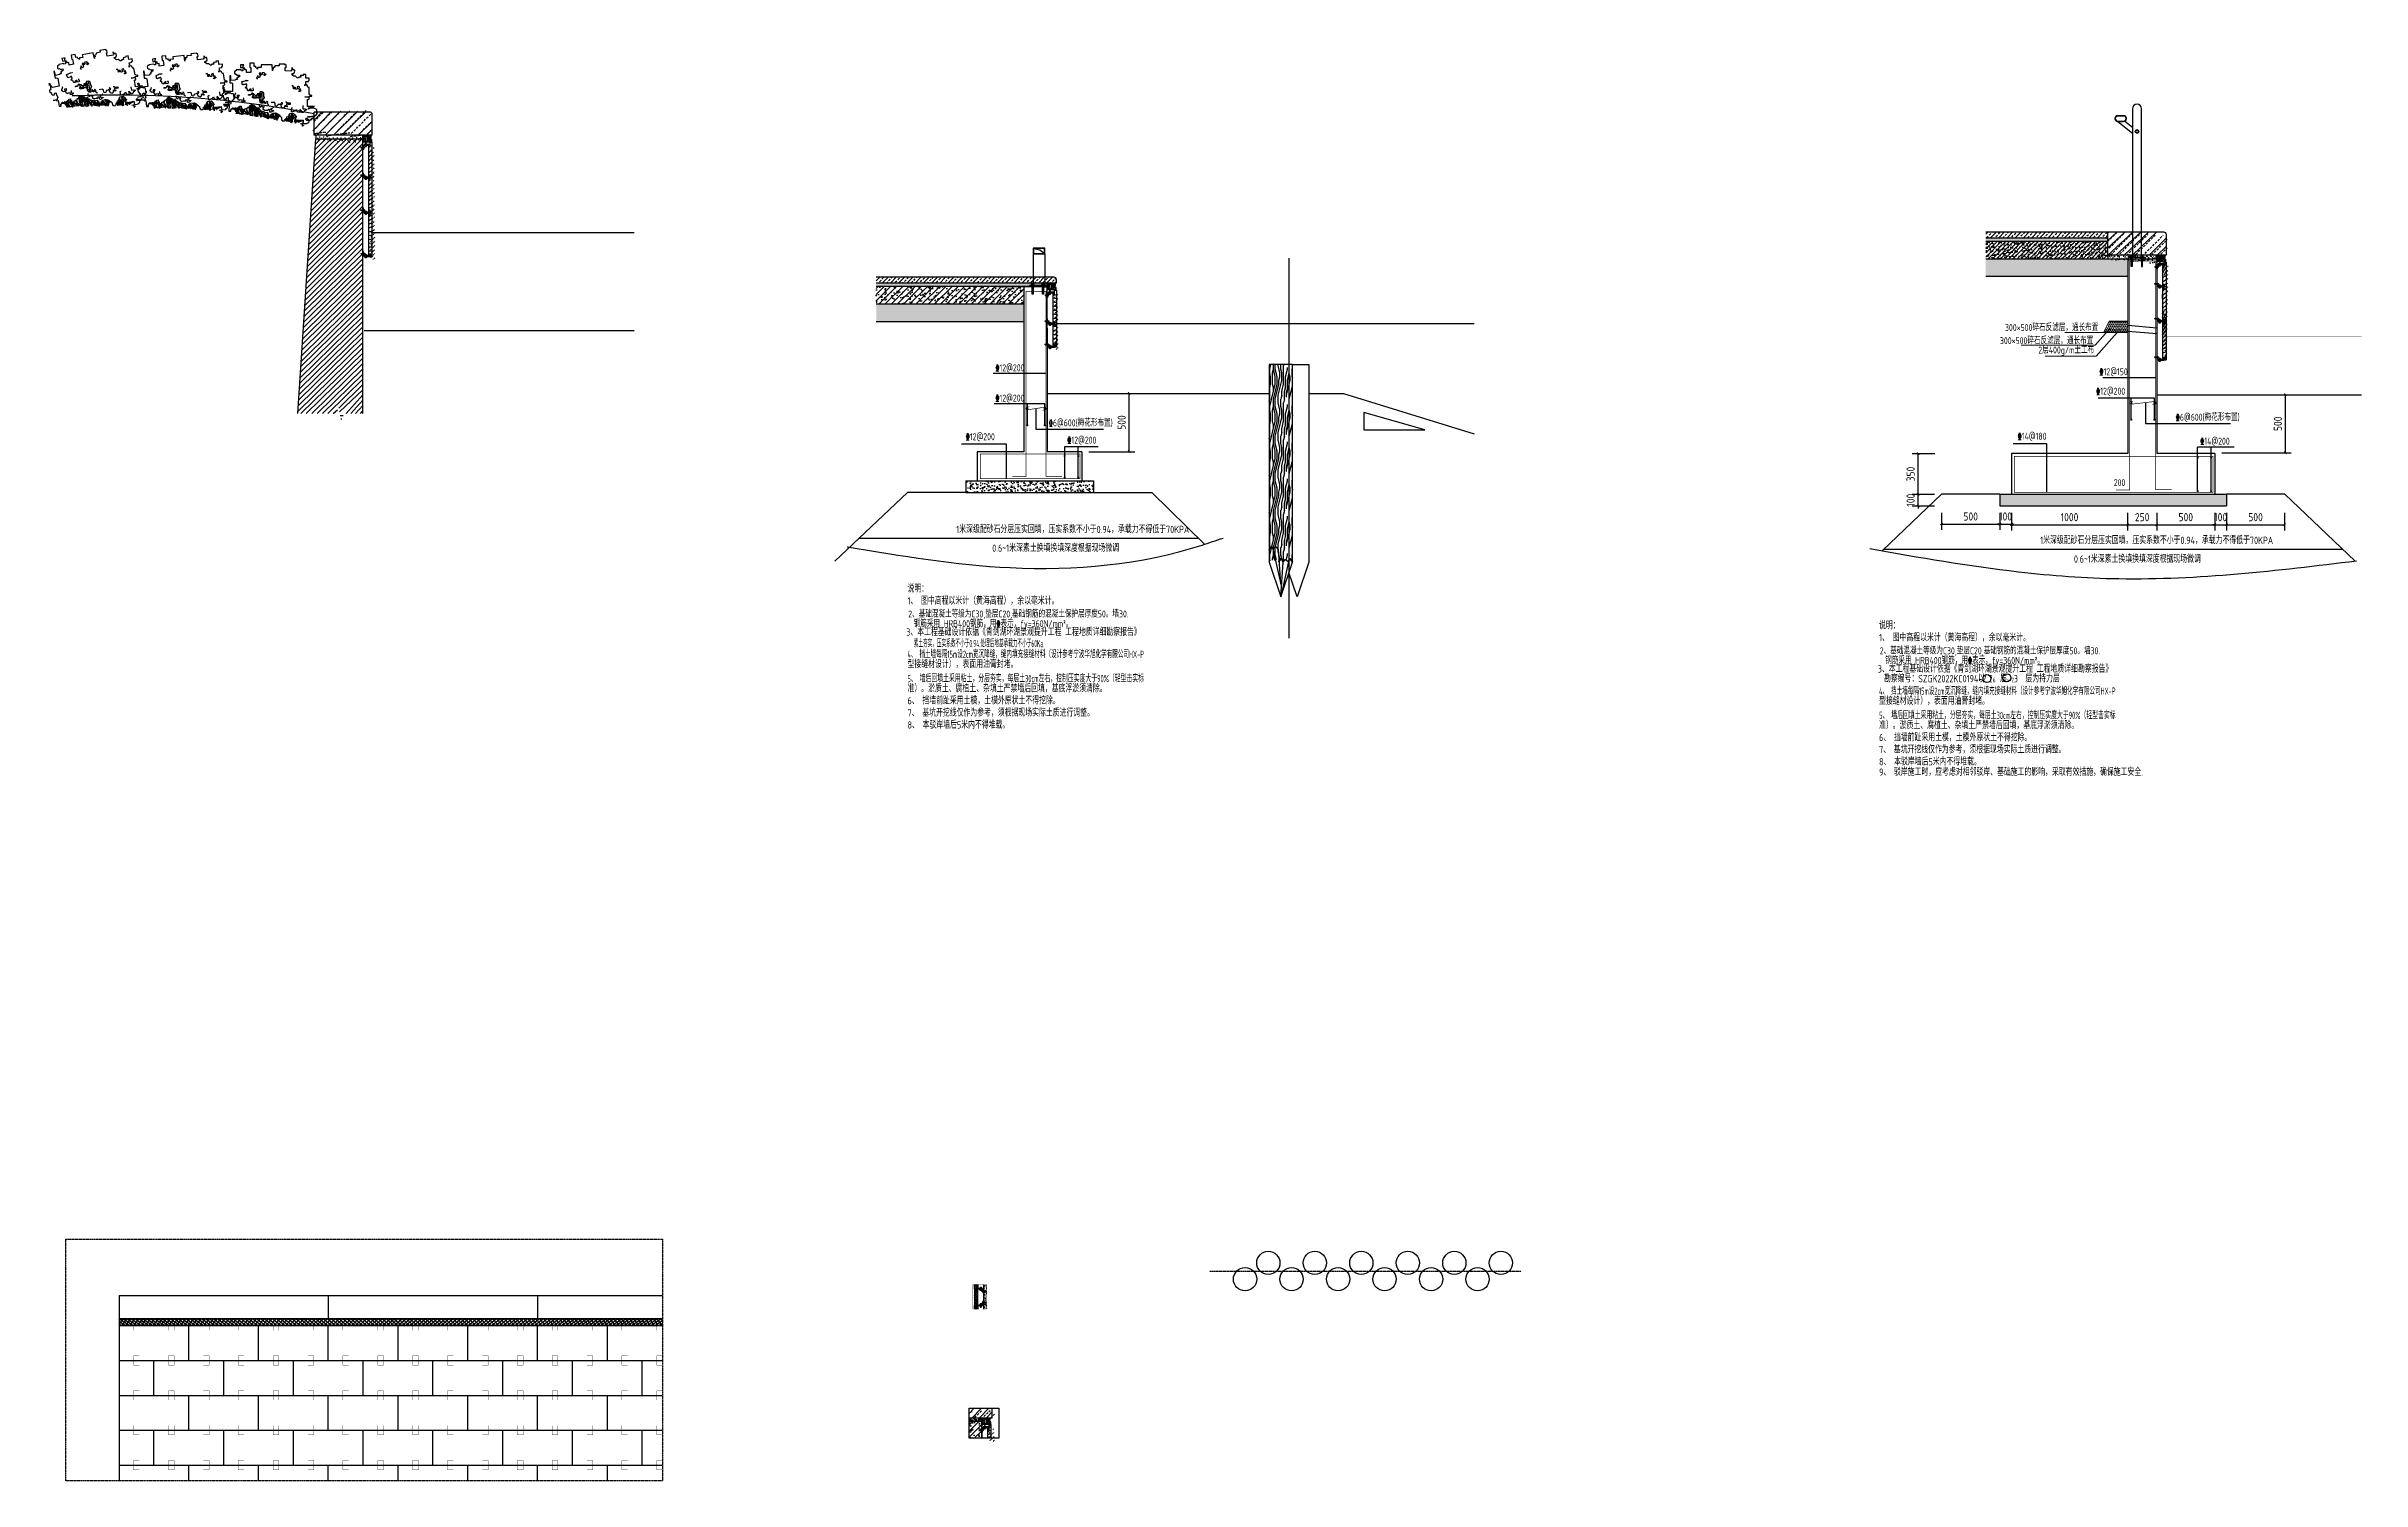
# Model space of a CAD drawing. Extents: x 343299501 to 344531018, y 671200678 to 672446893.
# Drawn here: x 344099536 to 344119451, y 671995147 to 672007485 of the extents above; entities that cross this region are included whole.
import ezdxf
from ezdxf.enums import TextEntityAlignment as Align

# ---------------------------------------------------------------- set-up
doc = ezdxf.new("R2010")
doc.units = 0
doc.header["$LTSCALE"] = 10
doc.header["$MEASUREMENT"] = 0
for name, pattern in [('ACAD_ISO04W100', [30, 24, -3, 0, -3]), ('CONTINOUS', [0]), ('DASH', [0.35, 0.25, -0.1]), ('DASHED', [0.75, 0.5, -0.25])]:
    doc.linetypes.add(name, pattern=pattern)
for name, color, linetype in [('0-1', 1, 'Continuous'), ('0-4', 4, 'Continuous'), ('0-6', 6, 'Continuous'), ('0-8', 8, 'Continuous'), ('0-annectent(连接件)', 1, 'Continuous'), ('00-填充', 8, 'Continuous'), ('00-景观', 4, 'Continuous'), ('00-设施', 6, 'Continuous'), ('con', 2, 'Continuous'), ('DIM_ELEV', 3, 'Continuous'), ('PUB_DIM', 3, 'Continuous'), ('PUB_TEXT', 7, 'Continuous'), ('TX-图例', 7, 'Continuous'), ('灯具', 7, 'Continuous'), ('虚线', 1, 'DASHED')]:
    doc.layers.add(name, color=color, linetype=linetype)
for name, color, linetype, lineweight in [('REIND', 1, 'Continuous', 0), ('REINL', 1, 'Continuous', 0), ('TEXT', 7, 'Continuous', 0), ('WETLAND', 7, 'Continuous', 0), ('电缆', 7, 'Continuous', 25)]:
    doc.layers.add(name, color=color, linetype=linetype, lineweight=lineweight)
doc.styles.get("Standard").update_dxf_attribs({"font": 'gbenor.shx', "bigfont": 'gbcbig.shx'})
doc.styles.add('TSSD_Rein', font='tssdeng.shx', dxfattribs={"width": 0.7, "bigfont": 'hztxt.shx'})
doc.dimstyles.get("Standard").update_dxf_attribs({"dimscale": 100, "dimtxt": 3.5, "dimasz": 1, "dimexe": 2.5, "dimexo": 3, "dimgap": 1.5, "dimtad": 1, "dimdec": 0, "dimzin": 0, "dimdsep": 46, "dimtxsty": 'Standard', "dimblk": 'ARCHTICK', "dimcen": 0.09, "dimadec": 0, "dimazin": 0, "dimtfac": 1, "dimtdec": 0, "dimtix": 1, "dimtmove": 2, "dimatfit": 3, "dimfxl": 1, "dimtolj": 1, "dimtzin": 0, "dimarcsym": 0})

msp = doc.modelspace()

# ---------------------------------------------------------------- texts
at = {"layer": 'PUB_TEXT', "style": 'TSSD_Rein', "width": 0.7}
for s, p in [('2、基础混凝土等级为C30,垫层C20,基础钢筋的混凝土保护层厚度50。墙30.', (344106949.5, 672002572.3)), ('钢筋采用 HRB400钢筋，用%%132表示，fy=360N/mm²。', (344106996.4, 672002489.3)), ('2、基础混凝土等级为C30,垫层C20,基础钢筋的混凝土保护层厚度50。墙30.', (344115305.8, 672002255.8)), ('钢筋采用 HRB400钢筋，用%%132表示，fy=360N/mm²。', (344115352.7, 672002172.8))]:
    msp.add_text(s, height=60, dxfattribs=at).set_placement(p)
at = {"layer": 'TEXT', "style": 'TSSD_Rein', "width": 0.7}
for s, height, p in [('%%13212@200', 60, (344107698.5, 672004671.4)), ('%%13212@150', 60, (344117194.6, 672004637.8)), ('%%13212@200', 60, (344107698.5, 672004411.1)), ('%%13212@200', 60, (344117166.1, 672004470.4)), ('%%1326@600(梅花形布置)', 60, (344108158.3, 672004198.1)), ('%%1326@600(梅花形布置)', 60, (344117851.2, 672004246.6)), ('%%13212@200', 60, (344107443.9, 672004078.8)), ('%%13212@200', 60, (344108317.2, 672004049.8)), ('%%13214@180', 60, (344116491.5, 672004083)), ('%%13214@200', 60, (344118061.5, 672004040.7)), ('200', 60, (344117318.4, 672003684)), ('说明：', 62.5, (344106943.7, 672002769.4)), ('1、 图中高程以米计（黄海高程），余以毫米计。', 62.5, (344106943.7, 672002665)), ('1、 图中高程以米计（黄海高程），余以毫米计。', 62.5, (344115300, 672002348.5)), ('说明：', 62.5, (344115300, 672002452.8)), ('型接缝材设计），表面用油膏封堵。', 62.5, (344106943.7, 672002119.7)), ('准）。淤质土、腐植土、杂填土严禁墙后回填，基底浮淤须清除。', 62.5, (344106943.7, 672001910.9)), ('6、 挡墙前趾采用土模，土模外原状土不得挖除。', 62.5, (344106943.7, 672001806.6)), ('型接缝材设计），表面用油膏封堵。', 62.5, (344115300, 672001803.2)), ('7、 基坑开挖线仅作为参考，须根据现场实际土质进行调整。', 62.5, (344106943.7, 672001702.2)), ('8、 本驳岸墙后5米内不得堆载。', 62.5, (344106943.7, 672001597.8)), ('准）。淤质土、腐植土、杂填土严禁墙后回填，基底浮淤须清除。', 62.5, (344115300, 672001594.4)), ('7、 基坑开挖线仅作为参考，须根据现场实际土质进行调整。', 62.5, (344115300, 672001385.7)), ('6、 挡墙前趾采用土模，土模外原状土不得挖除。', 62.5, (344115300, 672001490)), ('9、 驳岸施工时，应考虑对相邻驳岸、基础施工的影响，采取有效措施，确保施工安全.', 62.5, (344115300, 672001192.2)), ('8、 本驳岸墙后5米内不得堆载。', 62.5, (344115300, 672001281.3))]:
    msp.add_text(s, height=height, dxfattribs=at).set_placement(p, align=Align.BOTTOM_LEFT)
for s, height, p in [('1米深级配砂石分层压实回填，压实系数不小于0.94，承载力不得低于70KPA', 62.5, (344107363.1, 672003298.4)), ('0.6~1米深素土换填换填深度根据现场微调', 62.5, (344107672.1, 672003137.6)), ('1米深级配砂石分层压实回填，压实系数不小于0.94，承载力不得低于70KPA', 62.5, (344116685.7, 672003204.5)), ('0.6~1米深素土换填换填深度根据现场微调', 62.5, (344116976, 672003043.7)), ('3、本工程基础设计依据《青剑湖环湖景观提升工程 工程地质详细勘察报告》 ', 62.5, (344106932.4, 672002415.1)), ('3、本工程基础设计依据《青剑湖环湖景观提升工程 工程地质详细勘察报告》 ', 62.5, (344115288.7, 672002098.5)), ('勘察编号：SZGK2022KC0194-2', 62.5, (344115341.6, 672002014.8)), ('以 2  层、3  层为持力层 ', 62.5, (344116150.5, 672002014.8)), ('6', 40, (344116278.1, 672002014.8)), ('2', 40, (344116439.4, 672002014.8))]:
    msp.add_text(s, height=height, dxfattribs=at).set_placement(p)
at = {"layer": 'TEXT', "ltscale": 99, "style": 'TSSD_Rein'}
for s, width, p, p2 in [('4、 挡土墙每隔15m设2cm宽沉降缝，缝内填充接缝材料（设计参考宁波华旭化学有限公司HX-P', 0.730044, (344106943.7, 672002224.1), (344108977.8, 672002224.1)), ('素土夯实，压实系数不小于0.94.处理后地基承载力不小于60Ka.', 0.614603, (344106997.2, 672002316.7), (344108120, 672002316.7)), ('5、 墙后回填土采用粘土，分层夯实，每层土30cm左右，控制压实度大于90%%%（轻型击实标', 0.774848, (344106943.7, 672002015.3), (344108977.8, 672002015.3)), ('4、 挡土墙每隔15m设2cm宽沉降缝，缝内填充接缝材料（设计参考宁波华旭化学有限公司HX-P', 0.730044, (344115300, 672001907.5), (344117334.1, 672001907.5)), ('5、 墙后回填土采用粘土，分层夯实，每层土30cm左右，控制压实度大于90%%%（轻型击实标', 0.774848, (344115300, 672001698.8), (344117334.1, 672001698.8))]:
    msp.add_text(s, height=62.5, dxfattribs=dict(at, width=width)).set_placement(p, p2, align=Align.FIT)
at = {"layer": '虚线', "color": 2, "linetype": 'Continuous', "attachment_point": 6, "style": 'TSSD_Rein'}
for s, insert, char_height in [('300×500碎石反滤层，通长布置', (344117142.5, 672004951.5), 60), ('300×500碎石反滤层，通长布置', (344117186.1, 672005064.6), 60), ('2层400g/m土工布', (344117149.6, 672004863.5), 60), ('2', (344117029.5, 672004889.5), 24)]:
    msp.add_mtext(s, dxfattribs=dict(at, insert=insert, char_height=char_height))

# ---------------------------------------------------------------- blocks, each defined once
blk = doc.blocks.new('009')
at = {"layer": 'PUB_DIM', "color": 251}
for points in [[(593655, 317759), (593616, 317763), (593616, 317768), (593611, 317768), (593607, 317774), (593608, 317783), (593613, 317788), (593618, 317787), (593618, 317792), (593628, 317791), (593628, 317787), (593622, 317782), (593603, 317784), (593598, 317789), (593593, 317790), (593594, 317795), (593584, 317796), (593585, 317805), (593619, 317802), (593604, 317804), (593595, 317809), (593575, 317811), (593576, 317816), (593571, 317817), (593567, 317822), (593567, 317832), (593567, 317822), (593569, 317847), (593574, 317851), (593579, 317851), (593589, 317855), (593619, 317852), (593618, 317847), (593614, 317852), (593609, 317853), (593605, 317858), (593595, 317864), (593585, 317865), (593625, 317861), (593628, 317901), (593624, 317901), (593619, 317906), (593620, 317916), (593645, 317914), (593620, 317916), (593621, 317921), (593606, 317922), (593606, 317927), (593616, 317926), (593617, 317931), (593621, 317931), (593625, 317970), (593630, 317970), (593635, 317974), (593636, 317979), (593641, 317984), (593651, 317983), (593651, 317978), (593651, 317983), (593647, 317988), (593648, 318003), (593633, 318004), (593634, 318009), (593629, 318010), (593630, 318024), (593650, 318022), (593652, 318042), (593667, 318041), (593666, 318036), (593681, 318034), (593680, 318025), (593690, 318024), (593694, 318018), (593699, 318018), (593704, 318022), (593710, 318027), (593720, 318026), (593725, 318030), (593730, 318035), (593731, 318040), (593721, 318041), (593722, 318045), (593717, 318046), (593718, 318061), (593723, 318060), (593723, 318065), (593733, 318064), (593734, 318074), (593733, 318059), (593738, 318059), (593737, 318054), (593772, 318051), (593773, 318070), (593769, 318071), (593770, 318086), (593775, 318085), (593775, 318090), (593810, 318087), (593809, 318077), (593833, 318075), (593833, 318070), (593837, 318064), (593842, 318064), (593841, 318054), (593846, 318054), (593845, 318044), (593849, 318078), (593913, 318072), (593911, 318057), (593931, 318056), (593930, 318046), (593935, 318050), (593941, 318055), (593941, 318060), (593951, 318059), (593953, 318078), (593977, 318076), (593975, 318051), (593970, 318052), (593967, 318022), (593992, 318020), (593993, 318035), (594003, 318034), (594004, 318044), (594014, 318043), (594015, 318057), (594011, 318063), (594031, 318061), (594029, 318046), (594014, 318048), (594013, 318028), (594022, 318027), (594023, 318032), (594052, 318029), (594052, 318024), (594057, 318024), (594061, 318018), (594060, 318009), (594055, 318004), (594050, 318005), (594045, 318000), (594030, 318002), (594029, 317992), (594039, 317991), (594038, 317986), (594043, 317985), (594042, 317976), (594047, 317975), (594052, 317970), (594076, 317967), (594079, 317992), (594084, 317992), (594080, 317952), (594070, 317953), (594065, 317949), (594061, 317904), (594100, 317901), (594105, 317905), (594106, 317910), (594111, 317915), (594116, 317914), (594117, 317924), (594112, 317924), (594109, 317890), (594114, 317890), (594118, 317884), (594117, 317874), (594112, 317875), (594111, 317865), (594106, 317865), (594106, 317856), (594091, 317857), (594091, 317862), (594087, 317867), (594082, 317868), (594080, 317853), (594076, 317853), (594074, 317839), (594079, 317838), (594078, 317828), (594103, 317826), (594083, 317828), (594083, 317823), (594073, 317824), (594070, 317790), (594060, 317790), (594061, 317800), (594056, 317801), (594056, 317806), (594051, 317806), (594052, 317811), (594047, 317812), (594046, 317802), (594046, 317807), (594027, 317808), (594027, 317813), (594022, 317814), (594018, 317819), (594013, 317820), (594013, 317825), (594003, 317826), (594003, 317816), (593998, 317816), (593996, 317801), (593991, 317802), (593987, 317807), (593982, 317808), (593982, 317813), (593973, 317814), (593963, 317819), (593964, 317824), (593954, 317825), (593954, 317830), (593950, 317836), (593945, 317841), (593940, 317841), (593935, 317837), (593930, 317837), (593930, 317832), (593925, 317833), (593919, 317828), (593919, 317824), (593904, 317825), (593899, 317820), (593898, 317816), (593893, 317816), (593892, 317806), (593902, 317805), (593873, 317808), (593872, 317803), (593848, 317805), (593847, 317796), (593842, 317796), (593841, 317781), (593836, 317782), (593831, 317787), (593827, 317793), (593827, 317797), (593822, 317798), (593818, 317803), (593798, 317805), (593793, 317801), (593788, 317801), (593782, 317797), (593777, 317792), (593772, 317788), (593766, 317783), (593765, 317769), (593760, 317769), (593760, 317764), (593750, 317765), (593745, 317770), (593746, 317775), (593741, 317776), (593741, 317781), (593736, 317781), (593737, 317786), (593732, 317792), (593727, 317792), (593728, 317797), (593723, 317802), (593724, 317807), (593719, 317808), (593719, 317813), (593700, 317814), (593694, 317810), (593694, 317805), (593689, 317806), (593686, 317776), (593642, 317780), (593640, 317761), (593645, 317760), (593644, 317745), (593639, 317751), (593634, 317751)], [(593669, 317949), (593669, 317948), (593670, 317948), (593671, 317947), (593672, 317945), (593674, 317944), (593676, 317943), (593677, 317942), (593682, 317941), (593682, 317943), (593681, 317945), (593679, 317945), (593679, 317946), (593678, 317948), (593676, 317949), (593675, 317949), (593675, 317950), (593675, 317952), (593675, 317953), (593674, 317954), (593673, 317955), (593673, 317956), (593677, 317956), (593678, 317954), (593681, 317954), (593682, 317968), (593684, 317969), (593685, 317969), (593685, 317970), (593691, 317969), (593692, 317968), (593693, 317968), (593694, 317967), (593694, 317962), (593692, 317962), (593692, 317956), (593694, 317955), (593694, 317954), (593700, 317953), (593700, 317954), (593702, 317954), (593703, 317961), (593704, 317961), (593705, 317962), (593705, 317963), (593713, 317963), (593712, 317956), (593709, 317957), (593709, 317956), (593710, 317955), (593715, 317954), (593717, 317969), (593718, 317970), (593719, 317970), (593719, 317971), (593726, 317970)], [(593880, 318023), (593880, 318022), (593881, 318020), (593882, 318020), (593882, 318019), (593883, 318018), (593884, 318017), (593884, 318016), (593885, 318015), (593886, 318013), (593889, 318013), (593890, 318020), (593889, 318021), (593888, 318022), (593887, 318023), (593887, 318026), (593888, 318027), (593889, 318027), (593890, 318028), (593895, 318028), (593895, 318029), (593902, 318028), (593902, 318027), (593903, 318026), (593904, 318026), (593904, 318023), (593902, 318023), (593901, 318020), (593902, 318018), (593903, 318017), (593904, 318016), (593908, 318016), (593909, 318017), (593910, 318017), (593910, 318024), (593918, 318023), (593917, 318016), (593916, 318015), (593915, 318014), (593912, 318014), (593911, 318007), (593913, 318006), (593913, 318002), (593915, 318001), (593916, 318000), (593916, 317999), (593921, 317998), (593922, 317999), (593922, 318000), (593923, 318001), (593925, 318001), (593925, 318009), (593925, 318003), (593926, 318001), (593927, 318000), (593929, 317999), (593930, 317997), (593931, 317995), (593931, 317994), (593928, 317994), (593928, 317989)], [(593946, 317937), (593946, 317931), (593945, 317930), (593945, 317929), (593944, 317928), (593943, 317922), (593944, 317921), (593945, 317921), (593946, 317919), (593961, 317918), (593961, 317921), (593960, 317922), (593959, 317924), (593958, 317925), (593957, 317925), (593956, 317926), (593955, 317927), (593955, 317928), (593961, 317928), (593963, 317926), (593964, 317926), (593966, 317925), (593967, 317924), (593968, 317923), (593967, 317917), (593973, 317917), (593974, 317918), (593976, 317920), (593977, 317921), (593977, 317922), (593979, 317924), (593979, 317931), (593988, 317931), (593988, 317934), (593987, 317934), (593987, 317936), (593986, 317939), (593984, 317942), (593983, 317943), (593983, 317945), (593982, 317945), (593982, 317948), (593983, 317948), (593983, 317951), (593985, 317952), (593985, 317955), (593989, 317954), (593990, 317953), (593990, 317952), (593992, 317952), (593993, 317951), (594002, 317950), (594003, 317949), (594007, 317948), (594007, 317950), (594008, 317951), (594009, 317951), (594010, 317958), (594011, 317960), (594012, 317963), (594013, 317964), (594013, 317965), (594012, 317966), (594010, 317967), (594007, 317968), (594002, 317970), (593995, 317973), (593990, 317975), (593979, 317976), (593979, 317974), (593990, 317973), (593990, 317975), (593991, 317974), (593991, 317976)], [(593649, 317863), (593651, 317862), (593649, 317845), (593639, 317846), (593637, 317844), (593629, 317845), (593629, 317841), (593631, 317840), (593635, 317836), (593636, 317834), (593640, 317834), (593642, 317829), (593646, 317825), (593647, 317825), (593648, 317829), (593647, 317825), (593655, 317824), (593656, 317832), (593660, 317834), (593660, 317836), (593663, 317837), (593665, 317837), (593667, 317839), (593665, 317823), (593679, 317822), (593679, 317826), (593682, 317828), (593682, 317834), (593686, 317833), (593688, 317831), (593692, 317831), (593693, 317827), (593697, 317826), (593701, 317824), (593707, 317823), (593707, 317821), (593713, 317821), (593715, 317841), (593713, 317843), (593713, 317845), (593709, 317845)], [(593750, 317877), (593750, 317875), (593748, 317873), (593746, 317873), (593743, 317872), (593743, 317870), (593726, 317871), (593725, 317863), (593737, 317862), (593739, 317864), (593745, 317864), (593744, 317852), (593741, 317850), (593737, 317850), (593751, 317849), (593752, 317855), (593751, 317851), (593753, 317851), (593755, 317849), (593755, 317845), (593757, 317845), (593756, 317841), (593758, 317840), (593760, 317838), (593764, 317838), (593766, 317840), (593768, 317839), (593768, 317841), (593770, 317841), (593773, 317843), (593773, 317847), (593775, 317849), (593776, 317857), (593774, 317857), (593772, 317859), (593770, 317859), (593770, 317861), (593768, 317861), (593769, 317865), (593771, 317867), (593773, 317867), (593773, 317871), (593772, 317861), (593778, 317860), (593782, 317858), (593782, 317856), (593794, 317855), (593793, 317853), (593795, 317851), (593797, 317851), (593797, 317847), (593799, 317845), (593807, 317844), (593809, 317848), (593810, 317861), (593812, 317861), (593812, 317863), (593814, 317865), (593834, 317863)], [(593815, 317837), (593818, 317837), (593820, 317835), (593822, 317833), (593824, 317832), (593826, 317830), (593829, 317828), (593832, 317828), (593832, 317825), (593832, 317823), (593831, 317823), (593830, 317822), (593829, 317822), (593828, 317821), (593825, 317820), (593824, 317820), (593822, 317819), (593821, 317818), (593816, 317818), (593815, 317817), (593816, 317816), (593818, 317816), (593818, 317815), (593821, 317814), (593824, 317812), (593827, 317810), (593828, 317809), (593831, 317807), (593836, 317807), (593837, 317821), (593838, 317821), (593839, 317822), (593841, 317821), (593842, 317822), (593846, 317822), (593846, 317821), (593847, 317820), (593848, 317820), (593848, 317816), (593849, 317815), (593850, 317814), (593850, 317813), (593850, 317814), (593851, 317815), (593852, 317815), (593852, 317816), (593857, 317816), (593857, 317815), (593867, 317814), (593867, 317815), (593869, 317814), (593870, 317815), (593870, 317817), (593872, 317817), (593874, 317817), (593874, 317818), (593875, 317819), (593876, 317828), (593875, 317829), (593874, 317830), (593873, 317830), (593873, 317832), (593872, 317833), (593872, 317836), (593873, 317836), (593873, 317835), (593874, 317833), (593882, 317833), (593882, 317835), (593890, 317834), (593890, 317833), (593891, 317832), (593892, 317832), (593892, 317828), (593893, 317831), (593894, 317832), (593896, 317832), (593897, 317835), (593898, 317837), (593899, 317847)], [(593845, 317846), (593850, 317846), (593851, 317852), (593853, 317851), (593853, 317853), (593855, 317855), (593856, 317857), (593854, 317857), (593854, 317863), (593856, 317865), (593858, 317865), (593858, 317867), (593860, 317867), (593860, 317863), (593862, 317862), (593866, 317858), (593865, 317854), (593869, 317854), (593870, 317866), (593882, 317865), (593883, 317874), (593881, 317877), (593879, 317877), (593879, 317879), (593878, 317881), (593878, 317883), (593876, 317883), (593876, 317885), (593874, 317885), (593875, 317889), (593878, 317889), (593881, 317914), (593883, 317914), (593885, 317916), (593885, 317918), (593891, 317917), (593893, 317919), (593903, 317918), (593903, 317916), (593905, 317916), (593904, 317908), (593906, 317906), (593908, 317906), (593910, 317904), (593912, 317902), (593913, 317901), (593915, 317899), (593917, 317897), (593921, 317897), (593921, 317895), (593923, 317893), (593927, 317892), (593931, 317896), (593931, 317898), (593933, 317898), (593935, 317899), (593935, 317901), (593937, 317901), (593940, 317903), (593941, 317903), (593944, 317905), (593946, 317904), (593946, 317906), (593948, 317906), (593948, 317904), (593952, 317904), (593951, 317902), (593953, 317902), (593953, 317898), (593955, 317896), (593957, 317893), (593968, 317892), (593969, 317894), (593967, 317894), (593967, 317896), (593953, 317898), (593951, 317900), (593941, 317901), (593940, 317887), (593944, 317887), (593946, 317884), (593946, 317882), (593943, 317881), (593941, 317881), (593939, 317879), (593921, 317881), (593922, 317883), (593906, 317884), (593906, 317882), (593904, 317882), (593902, 317865), (593900, 317865), (593900, 317863), (593898, 317863), (593898, 317859), (593896, 317859), (593895, 317857), (593893, 317856), (593885, 317856), (593883, 317855), (593883, 317856), (593879, 317857), (593880, 317859), (593862, 317861)], [(593893, 317919), (593889, 317872), (593891, 317872), (593890, 317864), (593888, 317864), (593888, 317860), (593884, 317860), (593884, 317858), (593882, 317859), (593881, 317857), (593883, 317856), (593886, 317858), (593889, 317858), (593890, 317860), (593896, 317859), (593900, 317909), (593902, 317908), (593902, 317910), (593900, 317911), (593899, 317891), (593901, 317891), (593901, 317893), (593903, 317894), (593903, 317896), (593905, 317896), (593905, 317898), (593909, 317898), (593910, 317906), (593918, 317905), (593917, 317901), (593915, 317899), (593915, 317895), (593911, 317896), (593911, 317894), (593907, 317894), (593907, 317892), (593905, 317892), (593904, 317888), (593902, 317889), (593901, 317873), (593897, 317873), (593897, 317869), (593898, 317869), (593899, 317877), (593901, 317877), (593902, 317881), (593904, 317882), (593908, 317882), (593912, 317884), (593916, 317883), (593916, 317885), (593918, 317885), (593920, 317887), (593920, 317891), (593923, 317893), (593925, 317892), (593925, 317898), (593923, 317881), (593925, 317880), (593926, 317882), (593930, 317882), (593930, 317884), (593936, 317883), (593936, 317885), (593938, 317885), (593938, 317891), (593940, 317891), (593941, 317893), (593943, 317895), (593945, 317894)], [(593940, 317778), (593941, 317780), (593940, 317782), (593941, 317785), (593941, 317786), (593942, 317787), (593943, 317788), (593944, 317789), (593944, 317790), (593945, 317791), (593946, 317792), (593947, 317792), (593947, 317794), (593948, 317795), (593949, 317796), (593949, 317797), (593950, 317798), (593951, 317798), (593951, 317799), (593952, 317799), (593955, 317829), (593953, 317829), (593951, 317806), (593950, 317806), (593950, 317805), (593949, 317805), (593949, 317802), (593948, 317802), (593949, 317804), (593948, 317805), (593947, 317805), (593947, 317806), (593946, 317806), (593946, 317807), (593946, 317807), (593946, 317809), (593945, 317809), (593946, 317819), (593946, 317820), (593946, 317826), (593946, 317826), (593946, 317830), (593945, 317831), (593946, 317833), (593945, 317833), (593945, 317834), (593944, 317834), (593945, 317836), (593944, 317836), (593944, 317837), (593944, 317837), (593944, 317838), (593943, 317832), (593944, 317831), (593941, 317805), (593942, 317805), (593942, 317804), (593942, 317804), (593943, 317803), (593943, 317802), (593943, 317802), (593943, 317800), (593942, 317799), (593942, 317798), (593942, 317798), (593942, 317797), (593942, 317797), (593941, 317798), (593941, 317798), (593939, 317799), (593939, 317801), (593938, 317802), (593938, 317803), (593937, 317804), (593936, 317805), (593936, 317806), (593936, 317807), (593936, 317810), (593935, 317810), (593936, 317814), (593935, 317814), (593935, 317815), (593935, 317815), (593935, 317817), (593934, 317817), (593934, 317817), (593934, 317818), (593934, 317819), (593933, 317819), (593933, 317819), (593932, 317819), (593932, 317819), (593932, 317818), (593931, 317811), (593932, 317811), (593932, 317810), (593932, 317809), (593933, 317809), (593933, 317809), (593933, 317808), (593934, 317807), (593934, 317807), (593934, 317805), (593935, 317804), (593935, 317804), (593935, 317803), (593936, 317802), (593936, 317801), (593937, 317801), (593936, 317790), (593935, 317790), (593935, 317790), (593934, 317782), (593935, 317781), (593934, 317778), (593934, 317778), (593933, 317777), (593934, 317777), (593935, 317777), (593935, 317778), (593945, 317777), (593945, 317777), (593945, 317777), (593946, 317778), (593946, 317781), (593947, 317782), (593948, 317782), (593949, 317783), (593949, 317784), (593950, 317784), (593950, 317786), (593951, 317787), (593953, 317788), (593953, 317788), (593954, 317790), (593955, 317791), (593956, 317791), (593957, 317792), (593958, 317792), (593958, 317793), (593959, 317794), (593960, 317794), (593960, 317796), (593961, 317797), (593961, 317797), (593962, 317798), (593963, 317800), (593963, 317801), (593964, 317802), (593965, 317803), (593966, 317804), (593966, 317805), (593966, 317806), (593967, 317807), (593968, 317807), (593968, 317807), (593969, 317812), (593970, 317813), (593970, 317813), (593970, 317814), (593971, 317814), (593972, 317814), (593972, 317815), (593972, 317815), (593973, 317816), (593974, 317816), (593973, 317809), (593972, 317809), (593972, 317808), (593972, 317808), (593971, 317808), (593971, 317807), (593970, 317806), (593970, 317806), (593969, 317805), (593969, 317803), (593968, 317803), (593968, 317802), (593967, 317801), (593967, 317800), (593966, 317800), (593966, 317799), (593966, 317799), (593966, 317798), (593965, 317797), (593964, 317797), (593964, 317796), (593963, 317796), (593963, 317795), (593962, 317795), (593961, 317794), (593961, 317793), (593961, 317793), (593960, 317793), (593959, 317792), (593959, 317792), (593958, 317792), (593958, 317791), (593957, 317791), (593957, 317790), (593957, 317790), (593956, 317783), (593956, 317786), (593957, 317786), (593958, 317786), (593958, 317787), (593959, 317787), (593959, 317787), (593964, 317787), (593964, 317787), (593965, 317787), (593965, 317788), (593966, 317789), (593967, 317789), (593967, 317790), (593968, 317790), (593969, 317791), (593969, 317791), (593969, 317792), (593970, 317793), (593971, 317793), (593971, 317793), (593972, 317794), (593972, 317794), (593972, 317794), (593973, 317795), (593974, 317795), (593975, 317795), (593975, 317796), (593976, 317797), (593977, 317798), (593978, 317799), (593978, 317799), (593978, 317799), (593979, 317801), (593980, 317801), (593980, 317802), (593981, 317802), (593982, 317803), (593983, 317804), (593983, 317805), (593984, 317806), (593985, 317806), (593985, 317807), (593985, 317807), (593986, 317809), (593985, 317801), (593984, 317800), (593983, 317800), (593983, 317800), (593981, 317799), (593981, 317798), (593979, 317798), (593979, 317797), (593979, 317797), (593978, 317797), (593978, 317796), (593977, 317795), (593977, 317795), (593977, 317794), (593975, 317794), (593974, 317793), (593974, 317793), (593973, 317793), (593973, 317792), (593973, 317792), (593972, 317792), (593972, 317791), (593971, 317791), (593971, 317791), (593971, 317790), (593970, 317789), (593970, 317789), (593969, 317789), (593969, 317788), (593968, 317788), (593968, 317787), (593966, 317787), (593965, 317787), (593965, 317785), (593964, 317785), (593964, 317784), (593963, 317782), (593963, 317781), (593963, 317780), (593962, 317780), (593962, 317781), (593963, 317781), (593963, 317781), (593963, 317782), (593964, 317782), (593964, 317783), (593965, 317784), (593970, 317783), (593971, 317784), (593975, 317783), (593976, 317784), (593991, 317782), (593991, 317783), (593992, 317783), (593993, 317784), (593993, 317787), (593994, 317788), (593994, 317791), (593995, 317792), (593995, 317793), (593996, 317793), (593996, 317794), (593997, 317794), (593997, 317796), (593998, 317796), (593998, 317796), (594000, 317815), (594001, 317815), (594001, 317819), (594002, 317819), (594002, 317824), (594003, 317823), (594003, 317823), (594003, 317823), (594003, 317822), (594004, 317821), (594003, 317815), (594004, 317815), (594002, 317801), (594003, 317802), (594004, 317803), (594004, 317803), (594005, 317804), (594005, 317805), (594006, 317806), (594006, 317806), (594007, 317807), (594007, 317807), (594007, 317807), (594008, 317808), (594009, 317808), (594009, 317809), (594010, 317811), (594010, 317811), (594011, 317811), (594011, 317814), (594012, 317814), (594013, 317815), (594013, 317815), (594013, 317816), (594014, 317816), (594015, 317817), (594015, 317820), (594014, 317814), (594014, 317812), (594013, 317812), (594013, 317811), (594012, 317810), (594012, 317809), (594011, 317808), (594011, 317808), (594011, 317807), (594010, 317807), (594010, 317806), (594009, 317806), (594008, 317805), (594008, 317805), (594008, 317804), (594007, 317804), (594006, 317804), (594006, 317803), (594006, 317802), (594006, 317802), (594005, 317802), (594005, 317801), (594004, 317801), (594004, 317799), (594004, 317799), (594003, 317794), (594002, 317795), (594002, 317793), (594002, 317793), (594002, 317793), (594001, 317792), (594001, 317792), (594000, 317792), (594000, 317790), (594000, 317790), (593999, 317789), (593999, 317789), (593998, 317785), (593998, 317785), (593997, 317781), (593997, 317781), (593997, 317779), (593993, 317780), (593992, 317780), (593992, 317780), (593992, 317782), (593991, 317782), (593991, 317783), (593991, 317784), (593990, 317784), (593992, 317799), (593991, 317799), (593991, 317800), (593990, 317801), (593990, 317801), (593990, 317801), (593990, 317803), (593989, 317803), (593989, 317804), (593988, 317805), (593988, 317805), (593988, 317805), (593987, 317806), (593987, 317806), (593987, 317807), (593986, 317807), (593986, 317803), (593986, 317803), (593986, 317802), (593987, 317802), (593985, 317781), (593985, 317782), (594000, 317780), (594001, 317781), (594004, 317781), (594004, 317781), (594009, 317781), (594009, 317781), (594010, 317781), (594011, 317782), (594013, 317782), (594013, 317783), (594014, 317783), (594015, 317784), (594015, 317786), (594016, 317787), (594016, 317788), (594017, 317790), (594018, 317791), (594019, 317792), (594019, 317794), (594020, 317795), (594021, 317795), (594021, 317797), (594022, 317798), (594023, 317798), (594024, 317799), (594024, 317801), (594024, 317801), (594025, 317802), (594026, 317802), (594026, 317803), (594027, 317804), (594028, 317804), (594028, 317805), (594029, 317805), (594029, 317806), (594031, 317806), (594031, 317808), (594032, 317808), (594033, 317809), (594034, 317810), (594035, 317810), (594035, 317811), (594036, 317811), (594037, 317811), (594037, 317812), (594038, 317813), (594037, 317812), (594037, 317811), (594036, 317810), (594035, 317809), (594034, 317808), (594033, 317807), (594033, 317807), (594032, 317806), (594032, 317805), (594032, 317804), (594030, 317804), (594030, 317803), (594030, 317803), (594030, 317802), (594029, 317802), (594029, 317800), (594028, 317800), (594028, 317798), (594027, 317798), (594027, 317797), (594027, 317797), (594026, 317796), (594026, 317796), (594026, 317795), (594025, 317794), (594025, 317794), (594024, 317793), (594024, 317793), (594023, 317793), (594023, 317792), (594022, 317792), (594022, 317791), (594021, 317792), (594021, 317792), (594020, 317793), (594022, 317808), (594021, 317809), (594021, 317810), (594021, 317810), (594021, 317810), (594020, 317811), (594020, 317812), (594020, 317812), (594020, 317813), (594019, 317813), (594019, 317814), (594019, 317814), (594018, 317815), (594018, 317815), (594018, 317816), (594017, 317816), (594016, 317817), (594017, 317818), (594016, 317813), (594017, 317813), (594015, 317791), (594014, 317791), (594014, 317790), (594013, 317790), (594013, 317789), (594013, 317789), (594012, 317788), (594012, 317787), (594011, 317787), (594011, 317782), (594017, 317782), (594018, 317782), (594018, 317783), (594018, 317784), (594019, 317784), (594020, 317790), (594020, 317790), (594021, 317790), (594022, 317791), (594023, 317793), (594024, 317793), (594024, 317794), (594026, 317794), (594026, 317795), (594027, 317795), (594028, 317796), (594029, 317796), (594029, 317796), (594030, 317797), (594031, 317798), (594031, 317798), (594032, 317799), (594032, 317799), (594033, 317799), (594033, 317800), (594034, 317800), (594035, 317800), (594035, 317801), (594036, 317801), (594036, 317801), (594036, 317802), (594037, 317802), (594037, 317803), (594038, 317803), (594039, 317804), (594040, 317804), (594040, 317804), (594040, 317805), (594041, 317805), (594041, 317806), (594042, 317806), (594043, 317806), (594042, 317805), (594041, 317805), (594040, 317805), (594040, 317804), (594039, 317803), (594038, 317803), (594038, 317802), (594037, 317801), (594036, 317800), (594036, 317799), (594035, 317799), (594035, 317797), (594034, 317797), (594034, 317796), (594033, 317795), (594033, 317795), (594033, 317794), (594032, 317794), (594031, 317793), (594031, 317792), (594031, 317793), (594030, 317792), (594030, 317791), (594030, 317791), (594029, 317791), (594029, 317790), (594028, 317790), (594028, 317789), (594028, 317788), (594028, 317788), (594027, 317788), (594026, 317780), (594027, 317780), (594027, 317782), (594026, 317782), (594025, 317782), (594019, 317782)], [(593993, 317874), (593994, 317872), (593993, 317858), (593985, 317859), (593985, 317853), (593989, 317853), (593990, 317850), (594000, 317849), (594001, 317863), (594001, 317861), (594013, 317860), (594015, 317858), (594019, 317858), (594019, 317860), (594019, 317856), (594019, 317860), (594021, 317859), (594023, 317861), (594024, 317865), (594026, 317865), (594026, 317873), (594024, 317873), (594024, 317875), (594022, 317875), (594023, 317879), (594021, 317879), (594021, 317883), (594019, 317885), (594031, 317884), (594030, 317871), (594040, 317870), (594040, 317874), (594042, 317873), (594042, 317875), (594045, 317877), (594047, 317877), (594047, 317885), (594045, 317885), (594045, 317887), (594044, 317887), (594044, 317889), (594042, 317889), (594042, 317895), (594040, 317895), (594041, 317899)], [(593695, 317804), (593696, 317804), (593696, 317803), (593696, 317801), (593697, 317800), (593698, 317799), (593698, 317798), (593699, 317797), (593700, 317797), (593700, 317795), (593701, 317795), (593701, 317793), (593702, 317792), (593701, 317788), (593702, 317788), (593703, 317787), (593703, 317785), (593704, 317783), (593705, 317781), (593703, 317763), (593704, 317762), (593705, 317762), (593706, 317761), (593707, 317760), (593708, 317759), (593708, 317762), (593710, 317762), (593710, 317766), (593709, 317766), (593709, 317767), (593708, 317767), (593709, 317773), (593708, 317774), (593708, 317778), (593707, 317778), (593708, 317788), (593708, 317790), (593708, 317792), (593707, 317792), (593707, 317796), (593706, 317796), (593706, 317797), (593705, 317798), (593705, 317799), (593704, 317799), (593705, 317802), (593704, 317802), (593704, 317806), (593703, 317807), (593703, 317809), (593711, 317808), (593710, 317797), (593711, 317796), (593712, 317794), (593712, 317790), (593712, 317788), (593713, 317787), (593714, 317786), (593714, 317782), (593715, 317780), (593714, 317770), (593715, 317770), (593716, 317769), (593719, 317801), (593720, 317800), (593716, 317766), (593718, 317767), (593718, 317770), (593719, 317771), (593719, 317772), (593720, 317773), (593720, 317776), (593721, 317776), (593722, 317780), (593723, 317781), (593724, 317782), (593725, 317789), (593726, 317789), (593726, 317791), (593727, 317791), (593727, 317792), (593726, 317790), (593726, 317788), (593724, 317786), (593724, 317783), (593723, 317781), (593721, 317765), (593723, 317765), (593723, 317767), (593724, 317768), (593724, 317770), (593725, 317772), (593726, 317772), (593727, 317775), (593728, 317776), (593729, 317777), (593729, 317778), (593730, 317778), (593730, 317780), (593731, 317780), (593731, 317781), (593732, 317781), (593732, 317783), (593731, 317764), (593731, 317772), (593732, 317772), (593733, 317774), (593734, 317774), (593735, 317775), (593735, 317776), (593736, 317775), (593736, 317776), (593737, 317777), (593738, 317777), (593738, 317778), (593739, 317778), (593739, 317779), (593738, 317769), (593739, 317768), (593739, 317766), (593739, 317767), (593738, 317767), (593737, 317768), (593722, 317770), (593722, 317769), (593713, 317769), (593712, 317769), (593711, 317763), (593706, 317764), (593705, 317763), (593706, 317771), (593705, 317772), (593705, 317774), (593704, 317775), (593703, 317775), (593703, 317776), (593701, 317779), (593700, 317780), (593701, 317781), (593700, 317782), (593699, 317783), (593699, 317784), (593698, 317784), (593696, 317786), (593696, 317787), (593695, 317788), (593694, 317789), (593694, 317791), (593693, 317791), (593692, 317792), (593691, 317793), (593691, 317795), (593690, 317795), (593688, 317796), (593687, 317797), (593686, 317798), (593686, 317798), (593684, 317799), (593683, 317793), (593684, 317792), (593686, 317791), (593687, 317789), (593688, 317789), (593689, 317788), (593688, 317781), (593689, 317781), (593689, 317779), (593690, 317779), (593690, 317777), (593691, 317776), (593690, 317764), (593690, 317768), (593688, 317768), (593687, 317769), (593687, 317770), (593686, 317771), (593685, 317771), (593685, 317772), (593683, 317772), (593683, 317773), (593681, 317773), (593682, 317774), (593681, 317775), (593680, 317776), (593679, 317776), (593678, 317778), (593675, 317778), (593675, 317779), (593674, 317775), (593675, 317775), (593676, 317774), (593676, 317773), (593678, 317772), (593679, 317772), (593679, 317771), (593681, 317770), (593681, 317768), (593682, 317767), (593683, 317767), (593683, 317766), (593684, 317765), (593683, 317759), (593683, 317761), (593682, 317761), (593682, 317762), (593682, 317764), (593681, 317765), (593679, 317768), (593678, 317769), (593676, 317769), (593675, 317770), (593674, 317771), (593672, 317772), (593672, 317773), (593670, 317773), (593669, 317775), (593667, 317775), (593666, 317776), (593664, 317776), (593666, 317776), (593666, 317775), (593667, 317774), (593669, 317774), (593669, 317771), (593670, 317769), (593669, 317764), (593668, 317764), (593667, 317766), (593667, 317767), (593666, 317768), (593664, 317769), (593663, 317770), (593660, 317771), (593659, 317771), (593657, 317773), (593656, 317774), (593655, 317774), (593654, 317775), (593653, 317775), (593652, 317776), (593647, 317777), (593646, 317778), (593645, 317778), (593645, 317779), (593643, 317779)], [(593790, 317764), (593790, 317770), (593789, 317771), (593789, 317773), (593788, 317774), (593788, 317775), (593787, 317776), (593786, 317776), (593785, 317778), (593785, 317782), (593784, 317782), (593785, 317784), (593784, 317784), (593784, 317785), (593783, 317786), (593782, 317787), (593781, 317788), (593781, 317789), (593779, 317789), (593779, 317790), (593778, 317790), (593782, 317789), (593783, 317797), (593785, 317796), (593785, 317795), (593786, 317794), (593789, 317794), (593789, 317793), (593789, 317792), (593790, 317792), (593790, 317789), (593791, 317788), (593791, 317786), (593792, 317784), (593793, 317783), (593792, 317780), (593793, 317780), (593793, 317771), (593794, 317772), (593794, 317775), (593793, 317777), (593793, 317778), (593792, 317780), (593792, 317782), (593792, 317791), (593791, 317791), (593792, 317803), (593794, 317803), (593794, 317801), (593798, 317800), (593797, 317783), (593798, 317782), (593796, 317770), (593798, 317788), (593799, 317788), (593800, 317793), (593801, 317794), (593801, 317796), (593802, 317798), (593803, 317799), (593804, 317804), (593805, 317805), (593805, 317806), (593805, 317804), (593804, 317803), (593803, 317798), (593802, 317796), (593799, 317769), (593800, 317777), (593801, 317776), (593801, 317777), (593802, 317778), (593804, 317778), (593805, 317779), (593806, 317780), (593807, 317780), (593807, 317781), (593808, 317781), (593809, 317782), (593809, 317783), (593810, 317783), (593811, 317784), (593811, 317785), (593812, 317786), (593813, 317786), (593813, 317788), (593814, 317787), (593816, 317788), (593817, 317789), (593817, 317790), (593818, 317790), (593818, 317793), (593819, 317794), (593820, 317795), (593821, 317800), (593820, 317799), (593819, 317798), (593817, 317797), (593817, 317796), (593816, 317796), (593816, 317795), (593815, 317794), (593815, 317793), (593814, 317794), (593814, 317792), (593813, 317792), (593813, 317791), (593812, 317791), (593812, 317790), (593811, 317790), (593810, 317787), (593809, 317787), (593809, 317786), (593808, 317786), (593808, 317785), (593807, 317784), (593806, 317784), (593806, 317783), (593805, 317782), (593805, 317781), (593804, 317780), (593803, 317779), (593802, 317779), (593802, 317777), (593801, 317777), (593801, 317773), (593802, 317773), (593802, 317770), (593802, 317771), (593801, 317768), (593803, 317768), (593805, 317769), (593806, 317769), (593806, 317770), (593808, 317770), (593808, 317772), (593809, 317773), (593810, 317773), (593810, 317774), (593811, 317774), (593811, 317776), (593812, 317776), (593814, 317777), (593815, 317778), (593817, 317779), (593817, 317780), (593819, 317780), (593820, 317781), (593820, 317783), (593821, 317783), (593822, 317784), (593823, 317784), (593823, 317786), (593824, 317785), (593825, 317795), (593826, 317794), (593826, 317795), (593827, 317795), (593827, 317791), (593826, 317790), (593826, 317788), (593825, 317787), (593824, 317782), (593823, 317782), (593823, 317780), (593822, 317780), (593822, 317778), (593821, 317777), (593820, 317773), (593819, 317772), (593819, 317775), (593821, 317775), (593822, 317776), (593823, 317775), (593824, 317777), (593826, 317778), (593826, 317780), (593827, 317780), (593828, 317782), (593830, 317782), (593830, 317783), (593831, 317783), (593832, 317784), (593833, 317788), (593831, 317773), (593832, 317776), (593833, 317775), (593833, 317778), (593834, 317778), (593835, 317779), (593835, 317780), (593836, 317781), (593837, 317781), (593838, 317783), (593839, 317784), (593840, 317784), (593840, 317786), (593841, 317786), (593841, 317787), (593840, 317777), (593841, 317776), (593841, 317772), (593843, 317772), (593842, 317769), (593843, 317769), (593845, 317789), (593846, 317790), (593847, 317796), (593848, 317796), (593848, 317798), (593849, 317799), (593850, 317804), (593847, 317772), (593850, 317772), (593850, 317773), (593851, 317773), (593852, 317787), (593853, 317788), (593854, 317788), (593854, 317789), (593856, 317790), (593857, 317791), (593858, 317792), (593859, 317792), (593860, 317792), (593860, 317793), (593861, 317794), (593862, 317795), (593863, 317796), (593863, 317797), (593864, 317798), (593865, 317804), (593867, 317804), (593867, 317805), (593868, 317805), (593867, 317790), (593866, 317790), (593865, 317791), (593863, 317791), (593863, 317790), (593862, 317790), (593861, 317788), (593860, 317788), (593859, 317776), (593858, 317776), (593858, 317774), (593859, 317779), (593860, 317779), (593860, 317781), (593861, 317781), (593861, 317782), (593862, 317783), (593867, 317782), (593868, 317783), (593871, 317783), (593871, 317785), (593872, 317785), (593873, 317791), (593874, 317792), (593875, 317792), (593875, 317794), (593876, 317795), (593877, 317797), (593878, 317797), (593878, 317800), (593879, 317800), (593880, 317801), (593880, 317802), (593881, 317802), (593882, 317802), (593882, 317803), (593883, 317804), (593884, 317804), (593886, 317805), (593886, 317806), (593887, 317806), (593888, 317807), (593889, 317808), (593889, 317811), (593889, 317809), (593888, 317808), (593888, 317806), (593887, 317806), (593886, 317805), (593885, 317804), (593884, 317803), (593883, 317802), (593882, 317801), (593881, 317802), (593881, 317800), (593880, 317800), (593879, 317799), (593878, 317798), (593876, 317798), (593875, 317796), (593874, 317796), (593874, 317795), (593873, 317794), (593872, 317780), (593868, 317780), (593868, 317778), (593867, 317778), (593866, 317777), (593865, 317778), (593863, 317777), (593863, 317774), (593863, 317777), (593864, 317777), (593866, 317777), (593866, 317779), (593867, 317779), (593868, 317779), (593868, 317780), (593880, 317779), (593880, 317781), (593881, 317782), (593881, 317783), (593882, 317783), (593884, 317784), (593884, 317787), (593885, 317788), (593886, 317788), (593886, 317789), (593887, 317790), (593887, 317791), (593888, 317792), (593889, 317792), (593889, 317793), (593890, 317792), (593891, 317794), (593892, 317794), (593893, 317794), (593893, 317795), (593894, 317795), (593894, 317797), (593895, 317797), (593896, 317798), (593896, 317799), (593897, 317800), (593898, 317800), (593898, 317801), (593900, 317802), (593900, 317803), (593901, 317805), (593902, 317821), (593903, 317821), (593904, 317826), (593905, 317826), (593905, 317827), (593906, 317827), (593906, 317828), (593907, 317828), (593906, 317822), (593905, 317821), (593905, 317820), (593904, 317819), (593902, 317793), (593901, 317794), (593900, 317793), (593899, 317793), (593898, 317792), (593896, 317791), (593895, 317790), (593893, 317788), (593892, 317787), (593892, 317786), (593891, 317786), (593891, 317782), (593889, 317781), (593889, 317780), (593888, 317780), (593888, 317779), (593887, 317779), (593887, 317778), (593884, 317778), (593884, 317779), (593884, 317774), (593884, 317775), (593883, 317775), (593884, 317788), (593883, 317788), (593884, 317802), (593883, 317802), (593884, 317805), (593885, 317806), (593885, 317810), (593885, 317809), (593887, 317809), (593885, 317785), (593887, 317784), (593888, 317784), (593887, 317780), (593888, 317779)], [(593922, 317775), (593925, 317814), (593926, 317814), (593927, 317815), (593927, 317816), (593931, 317815), (593934, 317816), (593934, 317817), (593938, 317819), (593940, 317819), (593941, 317820), (593943, 317837), (593943, 317836), (593941, 317835), (593940, 317835), (593939, 317834), (593939, 317832), (593938, 317832), (593938, 317830), (593937, 317829), (593936, 317826), (593935, 317825), (593934, 317825), (593934, 317823), (593933, 317822), (593932, 317821), (593931, 317821), (593931, 317820), (593930, 317819), (593929, 317818), (593928, 317818), (593927, 317817), (593926, 317817), (593928, 317830), (593927, 317830), (593926, 317829), (593925, 317823), (593924, 317823), (593922, 317803), (593921, 317804), (593920, 317805), (593919, 317806), (593918, 317807), (593918, 317808), (593917, 317808), (593918, 317810), (593917, 317811), (593916, 317813), (593916, 317815), (593915, 317815), (593915, 317817), (593914, 317817), (593913, 317818), (593913, 317819), (593912, 317820), (593911, 317820), (593912, 317821), (593911, 317822), (593910, 317822), (593910, 317823), (593909, 317812), (593912, 317812), (593911, 317809), (593912, 317809), (593912, 317805), (593916, 317804), (593916, 317800), (593918, 317800), (593916, 317777), (593906, 317778), (593909, 317804), (593908, 317804), (593908, 317805), (593907, 317806), (593907, 317807), (593906, 317807), (593906, 317808), (593905, 317808), (593905, 317809), (593902, 317779), (593903, 317779), (593903, 317776)]]:
    blk.add_lwpolyline(points, dxfattribs=at)
blk = doc.blocks.new('_ArchTick')
at = {"color": 0, "linetype": 'ByBlock', "const_width": 0.4}
blk.add_lwpolyline([(-0.5, -0.5), (0.5, 0.5)], dxfattribs=at)
blk = doc.blocks.new('*D15')
at = {"color": 0, "lineweight": -2, "ltscale": 2, "transparency": 16777216}
for p, q in [((344108504, 672004499), (344108900, 672004499)), ((344108850, 672003998), (344108850, 672004499)), ((344108504, 672003998), (344108900, 672003998))]:
    blk.add_line(p, q, dxfattribs=at)
at = {"layer": 'Defpoints', "color": 0, "ltscale": 2, "transparency": 16777216}
for p in [(344108444, 672004499), (344108850, 672004499), (344108444, 672003998)]:
    blk.add_point(p, dxfattribs=at)
at = {"color": 0, "lineweight": -2, "ltscale": 2, "transparency": 16777216, "xscale": 20, "yscale": 20, "zscale": 20}
for p, rotation in [((344108850, 672004499), 90), ((344108850, 672003998), 270)]:
    blk.add_blockref('_ArchTick', p, dxfattribs=dict(at, rotation=rotation))
at = {"color": 0, "ltscale": 2, "transparency": 16777216, "insert": (344108785, 672004249), "char_height": 70, "attachment_point": 5, "rotation": 90}
blk.add_mtext('\\A1;500', dxfattribs=at)
blk = doc.blocks.new('ls')
for p, q in [((-3, 0), (-3, -1)), ((3, 0), (-3, 0)), ((1, 8), (-1, 7)), ((-1, 8), (-1, 8)), ((-1, 8), (-1, 8)), ((0, 8), (-1, 8)), ((-1, 8), (0, 8)), ((1, 8), (-1, 8)), ((1, 8), (-1, 8)), ((-1, 8), (-1, 7)), ((1, 7), (-1, 6)), ((-1, 7), (-1, 7)), ((-1, 7), (-1, 7)), ((-1, 7), (-1, 7)), ((-1, 7), (1, 7)), ((-1, 7), (-1, 6)), ((1, 7), (-1, 7)), ((1, 7), (-1, 7)), ((-1, 6), (-1, 6)), ((-1, 6), (-1, 6)), ((-1, 6), (-1, 6)), ((-1, 6), (1, 6)), ((1, 6), (-1, 5)), ((-1, 6), (-1, 5)), ((1, 6), (-1, 5)), ((1, 6), (-1, 6)), ((1, 6), (-1, 6)), ((-1, 5), (-1, 5)), ((-1, 5), (-1, 5)), ((-1, 5), (-1, 5)), ((-1, 5), (1, 5)), ((1, 5), (-1, 4)), ((-1, 5), (-1, 4)), ((1, 5), (-1, 4)), ((1, 5), (-1, 5)), ((-1, 4), (-1, 4)), ((-1, 4), (-1, 4)), ((-1, 4), (-1, 4)), ((-1, 4), (1, 4)), ((1, 4), (-1, 3)), ((-1, 4), (-1, 3)), ((1, 4), (-1, 3)), ((1, 4), (-1, 4)), ((-1, 3), (-1, 3)), ((-1, 3), (-1, 3)), ((-1, 3), (-1, 3)), ((-1, 3), (1, 3)), ((1, 3), (-1, 2)), ((-1, 3), (-1, 2)), ((1, 3), (-1, 2)), ((1, 3), (-1, 2)), ((1, 3), (-1, 3)), ((-1, 2), (-1, 2)), ((-1, 2), (-1, 2)), ((-1, 2), (-1, 2)), ((-1, 2), (1, 2)), ((1, 2), (-1, 1)), ((-1, 2), (-1, 1)), ((1, 2), (-1, 1)), ((1, 2), (-1, 1)), ((-1, 1), (-1, 1)), ((-1, 1), (-1, 1)), ((-1, 1), (-1, 1)), ((-1, 1), (1, 1)), ((-1, 1), (-1, 0)), ((0, 9), (0, 8)), ((1, 8), (0, 9)), ((0, 9), (0, 8)), ((0, 9), (0, 9)), ((0, 8), (1, 8)), ((0, 8), (1, 8)), ((1, 1), (0, 0)), ((1, 1), (0, 0)), ((1, 1), (0, 0)), ((0, 0), (1, 0)), ((0, 0), (0, 0)), ((1, 7), (1, 8)), ((1, 8), (1, 8)), ((1, 6), (1, 7)), ((1, 7), (1, 7)), ((1, 7), (1, 7)), ((1, 7), (1, 7)), ((1, 6), (1, 6)), ((1, 6), (1, 6)), ((1, 6), (1, 6)), ((1, 5), (1, 6)), ((1, 6), (1, 6)), ((1, 5), (1, 5)), ((1, 5), (1, 5)), ((1, 4), (1, 5)), ((1, 5), (1, 5)), ((1, 4), (1, 4)), ((1, 4), (1, 4)), ((1, 3), (1, 4)), ((1, 4), (1, 4)), ((1, 3), (1, 3)), ((1, 3), (1, 3)), ((1, 3), (1, 3)), ((1, 2), (1, 3)), ((1, 3), (1, 3)), ((1, 2), (1, 2)), ((1, 2), (1, 2)), ((1, 1), (1, 2)), ((1, 2), (1, 2)), ((1, 1), (1, 1)), ((1, 1), (1, 1)), ((1, 0), (1, 1)), ((1, 1), (1, 1)), ((1, 0), (1, 0)), ((3, -1), (3, 0)), ((0, -1), (0, -2)), ((0, -1), (0, -1)), ((0, -2), (0, -1))]:
    blk.add_line(p, q)
for start, end in [(232.0201, 266.7368), (273.2632, 307.9799)]:
    blk.add_arc((0, 2), 4.5, start, end)
blk = doc.blocks.new('LED线条灯')
at = {"color": 2, "lineweight": 9}
blk.add_line((24, 37), (24, 32), dxfattribs=at)
at = {"layer": 'con', "color": 2}
for centre in [(-24, 42), (-24, 33), (-24, 24), (-24, 15), (-24, 6), (-17, 42), (-17, 33), (-17, 24), (-17, 15), (-17, 6), (-9, 42), (-9, 33), (-9, 24), (-9, 15), (-9, 6), (-2, 6), (6, 6), (13, 6), (21, 6)]:
    blk.add_circle(centre, 1.96, dxfattribs=at)
at = {"layer": '灯具', "color": 3, "linetype": 'Continuous', "lineweight": -3, "ltscale": 20}
for p, q in [((-30, 0), (-30, 48)), ((17, 49), (-29, 49)), ((-28, 1), (-28, 47)), ((17, 48), (-27, 48)), ((-27, 0), (23, 0)), ((23, 0), (24, 0)), ((24, 0), (39, 0)), ((24, 0), (24, 0)), ((30, 16), (30, 11)), ((41, 17), (31, 17)), ((39, 10), (31, 10)), ((41, 15), (32, 15)), ((32, 15), (32, 12)), ((41, 12), (32, 12)), ((40, 9), (40, 1)), ((42, 16), (42, 16)), ((42, 11), (42, 0)), ((-29, -1), (41, -1))]:
    blk.add_line(p, q, dxfattribs=at)
at = {"layer": '灯具', "linetype": 'Continuous', "lineweight": -3, "ltscale": 20}
for p, q in [((7, 36), (7, 47)), ((7, 47), (10, 47)), ((9, 35), (7, 35)), ((9, 34), (7, 34)), ((7, 33), (7, 22)), ((7, 22), (10, 22)), ((9, 43), (9, 46)), ((10, 46), (9, 46)), ((9, 26), (9, 23)), ((10, 23), (9, 23)), ((10, 46), (10, 47)), ((10, 43), (9, 43)), ((10, 39), (10, 43)), ((10, 30), (10, 26)), ((10, 26), (9, 26)), ((10, 23), (10, 22)), ((13, 38), (11, 38)), ((13, 31), (11, 31)), ((12, 35), (12, 34)), ((13, 36), (15, 36)), ((13, 33), (15, 33)), ((14, 47), (17, 47)), ((14, 46), (14, 47)), ((15, 46), (14, 46)), ((15, 43), (14, 43)), ((14, 39), (14, 43)), ((14, 30), (14, 26)), ((15, 26), (14, 26)), ((15, 23), (14, 23)), ((14, 23), (14, 22)), ((14, 22), (17, 22)), ((15, 46), (15, 43)), ((15, 37), (15, 41)), ((15, 32), (15, 28)), ((15, 23), (15, 26)), ((16, 41), (16, 41)), ((16, 28), (16, 28)), ((17, 48), (17, 49)), ((17, 49), (17, 48)), ((17, 46), (19, 46)), ((16, 45), (16, 42)), ((16, 24), (16, 27)), ((17, 23), (19, 23)), ((17, 20), (17, 21)), ((26, 49), (18, 49)), ((26, 20), (18, 20)), ((19, 48), (19, 46)), ((21, 48), (19, 48)), ((19, 21), (19, 23)), ((21, 21), (19, 21)), ((21, 48), (21, 46)), ((21, 46), (22, 46)), ((21, 23), (22, 23)), ((21, 21), (21, 23)), ((23, 48), (24, 48)), ((23, 48), (23, 46)), ((23, 48), (23, 48)), ((23, 21), (23, 23)), ((23, 21), (24, 21)), ((23, 21), (23, 21)), ((25, 47), (25, 48)), ((25, 22), (25, 21)), ((27, 48), (27, 49)), ((27, 21), (27, 20)), ((28, 48), (28, 49)), ((28, 21), (28, 20)), ((29, 49), (39, 49)), ((29, 20), (39, 20)), ((30, 47), (30, 48)), ((30, 22), (30, 21)), ((31, 48), (32, 48)), ((31, 21), (32, 21)), ((32, 48), (32, 43)), ((32, 21), (32, 26)), ((33, 43), (35, 43)), ((33, 26), (35, 26)), ((34, 48), (34, 44)), ((34, 48), (39, 48)), ((34, 44), (35, 44)), ((34, 21), (34, 25)), ((34, 25), (35, 25)), ((34, 21), (39, 21)), ((35, 43), (35, 44)), ((35, 26), (35, 25)), ((39, 49), (39, 48)), ((39, 20), (39, 21))]:
    blk.add_line(p, q, dxfattribs=at)
at = {"layer": '灯具', "color": 4, "linetype": 'Continuous', "lineweight": -3, "ltscale": 20}
for p, q in [((8, 21), (7, 21)), ((7, 21), (7, 19)), ((8, 21), (8, 20)), ((41, 17), (8, 17)), ((43, 19), (9, 19)), ((42, 16), (42, -1)), ((44, 18), (44, -1)), ((43, -1), (43, -1))]:
    blk.add_line(p, q, dxfattribs=at)
at = {"layer": '灯具', "color": 2, "linetype": 'Continuous', "lineweight": -3, "ltscale": 20}
for p, q in [((21, 36), (24, 36)), ((21, 35), (21, 36)), ((21, 35), (23, 35)), ((21, 35), (24, 35)), ((21, 34), (24, 34)), ((21, 33), (21, 34)), ((21, 33), (23, 33)), ((21, 33), (24, 33)), ((24, 48), (23, 48)), ((24, 21), (23, 21)), ((25, 37), (24, 37)), ((25, 32), (24, 32)), ((25, 32), (25, 37)), ((25, 37), (31, 37)), ((31, 32), (25, 32))]:
    blk.add_line(p, q, dxfattribs=at)
at = {"layer": '灯具', "color": 2}
for p, q in [((23, 48), (23, 34)), ((23, 21), (23, 34)), ((24, 48), (24, 34)), ((24, 21), (24, 34))]:
    blk.add_line(p, q, dxfattribs=at)
at = {"layer": '灯具', "color": 5, "linetype": 'Continuous', "lineweight": -3, "ltscale": 20}
for p, q in [((39, 48), (35, 48)), ((35, 48), (35, 34)), ((35, 21), (35, 34)), ((39, 21), (35, 21)), ((39, 48), (39, 34)), ((39, 21), (39, 34))]:
    blk.add_line(p, q, dxfattribs=at)
at = {"layer": '灯具', "color": 3, "linetype": 'Continuous', "lineweight": -3, "ltscale": 20}
for centre, radius, start, end in [((-29, 48), 1, 90, 180), ((-29, 0), 1, 180, 270), ((-27, 47), 1, 90, 180), ((-27, 1), 1, 180, 270), ((17, 49), 0.5, 360, 90), ((17, 48), 0.5, 270, 360), ((31, 16), 0.5, 90, 180), ((31, 11), 0.5, 180, 270), ((32, 15), 0.5, 90, 180), ((32, 12), 0.5, 180, 270), ((39, 9), 1, 360, 90), ((39, 1), 1, 270, 360), ((41, 16), 0.5, 360, 90), ((41, 16), 0.5, 270, 360), ((41, 11), 0.5, 360, 90), ((41, 0), 1, 270, 360)]:
    blk.add_arc(centre, radius, start, end, dxfattribs=at)
at = {"layer": '灯具', "linetype": 'Continuous', "lineweight": -3, "ltscale": 20}
for centre, radius, start, end in [((7, 47), 0.5, 90, 180), ((7, 36), 0.5, 180, 270), ((7, 33), 0.5, 90, 180), ((7, 22), 0.5, 180, 270), ((9, 46), 0.3, 90, 180), ((9, 43), 0.3, 180, 270), ((10, 34), 1.3, 360, 150), ((10, 34), 1.3, 210, 0), ((9, 26), 0.3, 90, 180), ((9, 23), 0.3, 180, 270), ((10, 47), 0.3, 0, 90), ((10, 46), 0.3, 270, 0), ((10, 43), 0.3, 0, 90), ((11, 39), 1, 180, 270), ((11, 30), 1, 90, 180), ((10, 26), 0.3, 270, 0), ((10, 23), 0.3, 360, 90), ((10, 22), 0.3, 270, 360), ((13, 35), 1, 90, 180), ((13, 34), 1, 180, 270), ((13, 39), 1, 270, 360), ((13, 30), 1, 0, 90), ((14, 47), 0.3, 90, 180), ((14, 46), 0.3, 180, 270), ((14, 43), 0.3, 90, 180), ((14, 26), 0.3, 180, 270), ((14, 23), 0.3, 90, 180), ((14, 22), 0.3, 180, 270), ((15, 46), 0.3, 0, 90), ((15, 43), 0.3, 270, 0), ((16, 41), 0.5, 90, 180), ((15, 37), 0.3, 270, 0), ((15, 32), 0.3, 360, 90), ((16, 28), 0.5, 180, 270), ((15, 26), 0.3, 360, 90), ((15, 23), 0.3, 270, 360), ((16, 42), 0.3, 270, 0), ((16, 27), 0.3, 360, 90), ((18, 49), 0.5, 90, 180), ((17, 48), 0.5, 270, 0), ((17, 45), 0.3, 90, 180), ((17, 24), 0.3, 180, 270), ((17, 21), 0.5, 0, 90), ((18, 20), 0.5, 180, 270), ((19, 48), 0.3, 90, 180), ((19, 46), 0.3, 270, 0), ((19, 23), 0.3, 0, 90), ((19, 21), 0.3, 180, 270), ((21, 48), 0.3, 0, 90), ((21, 46), 0.3, 180, 270), ((21, 23), 0.3, 90, 180), ((21, 21), 0.3, 270, 360), ((22, 46), 0.3, 270, 0), ((22, 23), 0.3, 360, 90), ((23, 48), 0.3, 90, 180), ((23, 21), 0.3, 180, 270), ((24, 48), 0.3, 0, 90), ((24, 21), 0.3, 270, 360), ((27, 47), 2.8, 180, 0), ((27, 22), 2.8, 0, 180), ((26, 49), 0.5, 0, 90), ((27, 47), 1.3, 120, 60), ((27, 22), 1.3, 300, 240), ((26, 20), 0.5, 270, 0), ((29, 49), 0.5, 90, 180), ((29, 20), 0.5, 180, 270), ((31, 48), 0.3, 90, 180), ((31, 21), 0.3, 180, 270), ((32, 48), 0.3, 0, 90), ((33, 43), 0.3, 180, 270), ((33, 26), 0.3, 90, 180), ((32, 21), 0.3, 270, 0), ((34, 48), 0.3, 90, 180), ((34, 44), 0.3, 180, 270), ((34, 25), 0.3, 90, 180), ((34, 21), 0.3, 180, 270), ((39, 49), 0.3, 0, 90), ((39, 48), 0.3, 270, 0), ((39, 20), 0.3, 270, 0)]:
    blk.add_arc(centre, radius, start, end, dxfattribs=at)
at = {"layer": '灯具', "color": 4, "linetype": 'Continuous', "lineweight": -3, "ltscale": 20}
for centre, radius, start, end in [((7, 21), 0.5, 90, 180), ((8, 19), 1, 180, 270), ((8, 21), 0.5, 0, 90), ((9, 20), 1, 180, 270), ((41, 16), 1, 360, 90), ((43, 18), 1, 360, 90), ((43, -1), 0.5, 180, 270), ((43, -1), 0.5, 270, 360)]:
    blk.add_arc(centre, radius, start, end, dxfattribs=at)
at = {"layer": '灯具', "color": 2, "linetype": 'Continuous', "lineweight": -3, "ltscale": 20}
blk.add_arc((31, 34), 2.5, 270, 90, dxfattribs=at)
at = {"layer": '电缆', "color": 0, "linetype": 'ACAD_ISO04W100', "lineweight": 50}
for p, xscale, yscale, zscale, rotation in [((12, 17), 1.336800000012713, 1.336800000012713, 1.336800000012713, 359.9635796655531), ((44, 14), 1.336800000021813, 1.336800000021813, 1.336800000021813, 89.96357966524147)]:
    blk.add_blockref('ls', p, dxfattribs=dict(at, xscale=xscale, yscale=yscale, zscale=zscale, rotation=rotation))
blk = doc.blocks.new('ld1')
for p, q in [((-46, 0), (-45, -1)), ((-46, 0), (-45, 0)), ((-45, 1), (-45, 0)), ((-45, 1), (-45, 1)), ((-45, 0), (-45, 1)), ((-45, 1), (-44, -1)), ((-45, 1), (-44, -1)), ((-45, 1), (-44, 1)), ((-45, 0), (-45, -1)), ((-44, -1), (-45, 0)), ((-44, 2), (-44, 1)), ((-44, 2), (-44, 2)), ((-43, 1), (-44, 2)), ((-44, 2), (-43, -2)), ((-44, 2), (-43, -2)), ((-44, 1), (-43, -1)), ((-42, 2), (-43, 1)), ((-43, 1), (-42, -1)), ((-43, -1), (-43, 1)), ((-43, 1), (-43, 1)), ((-42, 2), (-42, 2)), ((-42, 1), (-42, 2)), ((-42, 2), (-42, -2)), ((-42, 2), (-42, -2)), ((-41, -1), (-42, 1)), ((-42, 1), (-41, 1)), ((-41, 2), (-41, 1)), ((-41, 2), (-41, 2)), ((-41, 1), (-41, 2)), ((-41, 2), (-40, -2)), ((-41, 2), (-40, -2)), ((-41, 1), (-41, -1)), ((-40, -1), (-41, 1)), ((-41, 1), (-40, 1)), ((-40, 2), (-40, 1)), ((-40, 2), (-40, 2)), ((-39, 1), (-40, 2)), ((-40, 2), (-39, -2)), ((-40, 2), (-39, -2)), ((-40, 1), (-39, -1)), ((-38, 2), (-39, 1)), ((-39, -1), (-39, 1)), ((-39, 1), (-38, -1)), ((-39, 1), (-39, 1)), ((-38, 2), (-38, 2)), ((-38, 1), (-38, 2)), ((-38, 2), (-38, -2)), ((-38, 2), (-38, -2)), ((-37, -1), (-38, 1)), ((-38, 1), (-37, 1)), ((-37, 2), (-37, 1)), ((-37, 2), (-37, 2)), ((-37, 1), (-37, 2)), ((-37, 2), (-37, -2)), ((-37, 2), (-36, -2)), ((-37, 1), (-37, -1)), ((-36, -1), (-37, 1)), ((-37, 1), (-36, 1)), ((-36, 2), (-36, 1)), ((-36, 2), (-36, 2)), ((-35, 1), (-36, 2)), ((-36, 2), (-35, -2)), ((-36, 2), (-35, -2)), ((-35, 2), (-35, 1)), ((-34, 2), (-35, 2)), ((-35, 2), (-34, -2)), ((-35, -1), (-35, 1)), ((-35, 1), (-34, -1)), ((-35, 1), (-35, 1)), ((-34, 1), (-34, 2)), ((-34, 2), (-34, -2)), ((-33, 2), (-34, 1)), ((-34, -1), (-34, 1)), ((-34, 1), (-33, -1)), ((-34, 1), (-34, 1)), ((-33, 2), (-33, 2)), ((-33, 1), (-33, 2)), ((-33, 2), (-33, -2)), ((-33, 2), (-33, -2)), ((-32, -1), (-33, 1)), ((-33, 1), (-32, 1)), ((-32, 2), (-32, 1)), ((-32, 2), (-32, 2)), ((-32, 1), (-32, 2)), ((-32, 2), (-31, -2)), ((-32, 2), (-31, -2)), ((-32, 1), (-32, -1)), ((-31, -1), (-32, 1)), ((-32, 1), (-31, 1)), ((-31, 2), (-31, 1)), ((-31, 2), (-31, 2)), ((-30, 1), (-31, 2)), ((-31, 2), (-30, -2)), ((-31, 2), (-30, -2)), ((-31, 1), (-30, -1)), ((-29, 2), (-30, 1)), ((-30, -1), (-30, 1)), ((-30, 1), (-30, 1)), ((-29, 2), (-29, 2)), ((-29, 1), (-29, 2)), ((-29, 2), (-29, -2)), ((-29, 2), (-29, -2)), ((-28, -1), (-29, 1)), ((-29, 1), (-28, 1)), ((-28, 2), (-28, 1)), ((-28, 2), (-28, 2)), ((-28, 1), (-28, 2)), ((-28, 2), (-27, -2)), ((-28, 2), (-27, -2)), ((-28, 1), (-28, -1)), ((-27, -1), (-28, 1)), ((-28, 1), (-27, 1)), ((-27, 2), (-27, 1)), ((-27, 2), (-27, 2)), ((-26, 1), (-27, 2)), ((-27, 2), (-26, -2)), ((-27, 2), (-26, -2)), ((-26, 2), (-26, 1)), ((-25, 2), (-26, 2)), ((-26, 2), (-25, -2)), ((-26, -1), (-26, 1)), ((-26, 1), (-26, 1)), ((-25, 1), (-25, 2)), ((-24, 2), (-25, 1)), ((-25, 2), (-25, -2)), ((-24, -1), (-25, 1)), ((-25, 1), (-24, -1)), ((-25, 1), (-25, 1)), ((-24, 2), (-24, 2)), ((-24, 1), (-24, 2)), ((-24, 2), (-24, -2)), ((-24, 2), (-23, -2)), ((-23, -1), (-24, 1)), ((-24, 1), (-23, 1)), ((-23, 2), (-23, 1)), ((-23, 2), (-23, 2)), ((-23, 1), (-23, 2)), ((-23, 2), (-22, -2)), ((-23, 2), (-22, -2)), ((-22, -1), (-23, 1)), ((-23, 1), (-22, 1)), ((-22, 2), (-22, 1)), ((-21, 1), (-22, 2)), ((-22, 2), (-21, -2)), ((-22, 2), (-21, -2)), ((-20, 2), (-21, 1)), ((-21, -1), (-21, 1)), ((-21, 1), (-21, 1)), ((-20, 2), (-20, 2)), ((-20, 1), (-20, 2)), ((-20, 2), (-20, -2)), ((-20, 2), (-20, -2)), ((-19, -1), (-20, 1)), ((-20, 1), (-19, 1)), ((-19, 2), (-19, 1)), ((-19, 2), (-19, 2)), ((-19, 1), (-19, 2)), ((-19, 2), (-18, -2)), ((-19, 2), (-18, -2)), ((-19, 1), (-19, -1)), ((-18, -1), (-19, 1)), ((-19, 1), (-18, 1)), ((-18, 2), (-18, 1)), ((-18, 2), (-18, 2)), ((-17, 1), (-18, 2)), ((-18, 2), (-17, -2)), ((-18, 2), (-17, -2)), ((-16, 2), (-17, 1)), ((-17, -1), (-17, 1)), ((-17, 1), (-17, 1)), ((-16, 1), (-16, 2)), ((-16, 2), (-16, -2)), ((-16, 2), (-16, -2)), ((-15, -1), (-16, 1)), ((-16, 1), (-15, 1)), ((-15, 2), (-15, 1)), ((-15, 2), (-15, 2)), ((-15, 1), (-15, 2)), ((-15, 2), (-14, -2)), ((-15, 2), (-14, -2)), ((-14, -1), (-15, 1)), ((-15, 1), (-14, 1)), ((-14, 2), (-14, 1)), ((-14, 2), (-14, 2)), ((-13, 1), (-14, 2)), ((-14, 2), (-13, -2)), ((-14, 2), (-13, -2)), ((-14, 1), (-13, -1)), ((-13, 2), (-13, 1)), ((-12, 2), (-13, 2)), ((-13, 2), (-12, -2)), ((-13, -1), (-13, 1)), ((-13, 1), (-13, 1)), ((-11, 2), (-12, 1)), ((-12, 1), (-12, 2)), ((-12, 2), (-12, -2)), ((-12, 1), (-11, -1)), ((-12, 1), (-12, 1)), ((-12, -1), (-12, 1)), ((-11, 2), (-11, 2)), ((-11, 1), (-11, 2)), ((-11, 2), (-11, -2)), ((-11, 2), (-11, -2)), ((-10, -1), (-11, 1)), ((-11, 1), (-10, 1)), ((-10, 2), (-10, 1)), ((-10, 2), (-10, 2)), ((-10, 1), (-10, 2)), ((-10, 2), (-9, -2)), ((-10, 2), (-9, -2)), ((-9, -1), (-10, 1)), ((-10, 1), (-9, 1)), ((-9, 2), (-9, 1)), ((-9, 2), (-9, 2)), ((-8, 1), (-9, 2)), ((-9, 2), (-8, -2)), ((-9, 2), (-8, -2)), ((-9, 1), (-8, -1)), ((-7, 2), (-8, 1)), ((-8, 1), (-8, 1)), ((-8, -1), (-8, 1)), ((-7, 2), (-7, 2)), ((-7, 1), (-7, 2)), ((-7, 2), (-7, -2)), ((-7, 2), (-7, -2)), ((-6, -1), (-7, 1)), ((-7, 1), (-6, 1)), ((-6, 2), (-6, 1)), ((-6, 2), (-6, 2)), ((-6, 1), (-6, 2)), ((-6, 2), (-5, -2)), ((-6, 2), (-5, -2)), ((-6, 1), (-6, -1)), ((-5, -1), (-6, 1)), ((-6, 1), (-5, 1)), ((-5, 2), (-5, 1)), ((-5, 2), (-5, 2)), ((-4, 1), (-5, 2)), ((-5, 2), (-4, -2)), ((-5, 2), (-4, -2)), ((-3, 2), (-4, 1)), ((-4, -1), (-4, 1)), ((-4, 1), (-3, -1)), ((-4, 1), (-4, 1)), ((-3, 2), (-3, 2)), ((-3, 1), (-3, 2)), ((-3, 2), (-3, -2)), ((-3, 2), (-3, -2)), ((-2, -1), (-3, 1)), ((-3, 1), (-2, 1)), ((-2, 2), (-2, 1)), ((-2, 2), (-2, 2)), ((-2, 1), (-2, 2)), ((-2, 2), (-1, -2)), ((-2, 2), (-2, -2)), ((-2, 1), (-2, -1)), ((-1, -1), (-2, 1)), ((-2, 1), (-1, 1)), ((-1, 2), (-1, 1)), ((-1, 2), (-1, 2)), ((0, 1), (-1, 2)), ((-1, 2), (-1, 0)), ((-1, 2), (0, 0)), ((-1, 1), (-1, 0)), ((2, 4), (0, 4)), ((0, 4), (0, -4)), ((0, 0), (0, 1)), ((0, 1), (0, 1)), ((1, 0), (3, 0)), ((1, 0), (1, 0)), ((-45, -1), (-44, -1)), ((-44, -1), (-44, -1)), ((-44, -1), (-44, -1)), ((-44, -1), (-43, -1)), ((-43, -2), (-43, -1)), ((-43, -1), (-43, -2)), ((-43, -1), (-42, -1)), ((-43, -2), (-43, -2)), ((-42, -2), (-41, -1)), ((-42, -1), (-42, -2)), ((-42, -2), (-42, -2)), ((-41, -1), (-40, -2)), ((-41, -1), (-41, -1)), ((-40, -2), (-40, -1)), ((-40, -1), (-39, -1)), ((-40, -2), (-40, -2)), ((-39, -2), (-39, -1)), ((-39, -1), (-39, -2)), ((-39, -1), (-38, -1)), ((-39, -2), (-39, -2)), ((-38, -2), (-37, -1)), ((-38, -1), (-38, -2)), ((-38, -2), (-38, -2)), ((-37, -1), (-37, -2)), ((-37, -1), (-37, -1)), ((-37, -2), (-36, -2)), ((-36, -1), (-35, -2)), ((-36, -2), (-36, -1)), ((-36, -1), (-36, -1)), ((-35, -2), (-35, -1)), ((-35, -1), (-34, -1)), ((-35, -2), (-35, -2)), ((-34, -2), (-34, -1)), ((-34, -1), (-34, -2)), ((-34, -1), (-33, -1)), ((-34, -2), (-34, -2)), ((-33, -2), (-32, -1)), ((-33, -1), (-33, -2)), ((-33, -2), (-33, -2)), ((-32, -1), (-32, -1)), ((-32, -1), (-31, -2)), ((-31, -2), (-31, -1)), ((-31, -1), (-30, -1)), ((-31, -2), (-31, -2)), ((-30, -2), (-30, -1)), ((-30, -1), (-30, -2)), ((-30, -1), (-29, -1)), ((-30, -2), (-30, -2)), ((-29, -2), (-28, -1)), ((-29, -1), (-29, -2)), ((-29, -2), (-29, -2)), ((-28, -1), (-27, -2)), ((-28, -1), (-28, -1)), ((-27, -2), (-27, -1)), ((-27, -1), (-26, -1)), ((-27, -2), (-27, -2)), ((-26, -2), (-26, -1)), ((-26, -1), (-26, -2)), ((-26, -1), (-25, -1)), ((-26, -2), (-26, -2)), ((-25, -2), (-24, -1)), ((-25, -1), (-25, -2)), ((-25, -2), (-25, -2)), ((-24, -1), (-24, -2)), ((-24, -1), (-24, -1)), ((-24, -2), (-23, -2)), ((-23, -2), (-23, -1)), ((-23, -1), (-22, -2)), ((-23, -1), (-23, -1)), ((-22, -2), (-22, -1)), ((-22, -1), (-21, -1)), ((-22, -2), (-22, -2)), ((-21, -2), (-21, -1)), ((-21, -1), (-21, -2)), ((-21, -1), (-20, -1)), ((-21, -2), (-21, -2)), ((-20, -2), (-19, -1)), ((-20, -1), (-20, -2)), ((-20, -2), (-20, -2)), ((-19, -1), (-18, -2)), ((-19, -1), (-19, -1)), ((-18, -2), (-18, -1)), ((-18, -1), (-17, -1)), ((-18, -2), (-18, -2)), ((-17, -2), (-17, -1)), ((-17, -1), (-17, -2)), ((-17, -1), (-16, -1)), ((-17, -2), (-17, -2)), ((-16, -2), (-15, -1)), ((-16, -1), (-16, -2)), ((-16, -2), (-16, -2)), ((-15, -1), (-14, -2)), ((-15, -1), (-15, -1)), ((-14, -2), (-14, -1)), ((-14, -1), (-13, -1)), ((-14, -2), (-14, -2)), ((-13, -2), (-13, -1)), ((-13, -1), (-13, -2)), ((-13, -1), (-12, -1)), ((-13, -2), (-13, -2)), ((-12, -1), (-11, -1)), ((-12, -2), (-12, -1)), ((-12, -1), (-12, -2)), ((-12, -2), (-12, -2)), ((-11, -2), (-10, -1)), ((-11, -1), (-11, -2)), ((-11, -2), (-11, -2)), ((-10, -1), (-9, -2)), ((-10, -1), (-10, -1)), ((-9, -2), (-9, -1)), ((-9, -1), (-8, -1)), ((-9, -2), (-9, -2)), ((-8, -1), (-7, -1)), ((-8, -2), (-8, -1)), ((-8, -1), (-8, -2)), ((-8, -2), (-8, -2)), ((-7, -2), (-6, -1)), ((-7, -1), (-7, -2)), ((-7, -2), (-7, -2)), ((-6, -1), (-5, -2)), ((-6, -1), (-6, -1)), ((-5, -2), (-5, -1)), ((-5, -1), (-4, -1)), ((-5, -2), (-5, -2)), ((-4, -2), (-4, -1)), ((-4, -1), (-4, -2)), ((-4, -1), (-3, -1)), ((-4, -2), (-4, -2)), ((-3, -2), (-2, -1)), ((-3, -1), (-3, -2)), ((-3, -2), (-3, -2)), ((-2, -1), (-2, -2)), ((-2, -1), (-2, -1)), ((-2, -2), (-1, -2)), ((-1, 0), (0, 0)), ((-1, -2), (-1, -1)), ((-1, -1), (0, -1)), ((0, -4), (2, -4)), ((3, 0), (1, 0))]:
    blk.add_line(p, q)
for points in [[(-36, 1), (-36, -1)], [(-30, 1), (-29, -1)], [(-27, 1), (-26, -1)], [(-26, 1), (-25, -1)], [(-23, 1), (-23, -1)], [(-22, 1), (-21, -1)], [(-21, 1), (-20, -1)], [(-18, 1), (-17, -1)], [(-17, 1), (-16, -1)], [(-15, 1), (-15, -1)], [(-13, 1), (-12, -1)], [(-10, 1), (-10, -1)]]:
    blk.add_lwpolyline(points)
for start, end in [(3.2268, 37.9435), (321.9837, 356.7004)]:
    blk.add_arc((-3, 0), 6.02, start, end)
blk = doc.blocks.new('线条灯')
at = {"color": 2, "lineweight": 9}
blk.add_line((24, 37), (24, 32), dxfattribs=at)
at = {"layer": 'con', "color": 2}
for centre in [(13, 6), (21, 6)]:
    blk.add_circle(centre, 1.96, dxfattribs=at)
at = {"layer": '灯具', "color": 3, "linetype": 'Continuous', "lineweight": -3, "ltscale": 20}
for p, q in [((0, 0), (0, 48)), ((17, 49), (1, 49)), ((1, 1), (1, 47)), ((17, 48), (3, 48)), ((3, 0), (23, 0)), ((23, 0), (24, 0)), ((24, 0), (39, 0)), ((24, 0), (24, 0)), ((30, 16), (30, 11)), ((41, 17), (31, 17)), ((39, 10), (31, 10)), ((41, 15), (32, 15)), ((32, 15), (32, 12)), ((41, 12), (32, 12)), ((40, 9), (40, 1)), ((42, 16), (42, 16)), ((42, 11), (42, 0)), ((1, -1), (41, -1))]:
    blk.add_line(p, q, dxfattribs=at)
at = {"layer": '灯具', "linetype": 'Continuous', "lineweight": -3, "ltscale": 20}
for p, q in [((7, 36), (7, 47)), ((7, 47), (10, 47)), ((9, 35), (7, 35)), ((9, 34), (7, 34)), ((7, 33), (7, 22)), ((7, 22), (10, 22)), ((9, 43), (9, 46)), ((10, 46), (9, 46)), ((9, 26), (9, 23)), ((10, 23), (9, 23)), ((10, 46), (10, 47)), ((10, 43), (9, 43)), ((10, 39), (10, 43)), ((10, 30), (10, 26)), ((10, 26), (9, 26)), ((10, 23), (10, 22)), ((13, 38), (11, 38)), ((13, 31), (11, 31)), ((12, 35), (12, 34)), ((13, 36), (15, 36)), ((13, 33), (15, 33)), ((14, 47), (17, 47)), ((14, 46), (14, 47)), ((15, 46), (14, 46)), ((15, 43), (14, 43)), ((14, 39), (14, 43)), ((14, 30), (14, 26)), ((15, 26), (14, 26)), ((15, 23), (14, 23)), ((14, 23), (14, 22)), ((14, 22), (17, 22)), ((15, 46), (15, 43)), ((15, 37), (15, 41)), ((15, 32), (15, 28)), ((15, 23), (15, 26)), ((16, 41), (16, 41)), ((16, 28), (16, 28)), ((17, 48), (17, 49)), ((17, 49), (17, 48)), ((17, 46), (19, 46)), ((16, 45), (16, 42)), ((16, 24), (16, 27)), ((17, 23), (19, 23)), ((17, 20), (17, 21)), ((26, 49), (18, 49)), ((26, 20), (18, 20)), ((19, 48), (19, 46)), ((21, 48), (19, 48)), ((19, 21), (19, 23)), ((21, 21), (19, 21)), ((21, 48), (21, 46)), ((21, 46), (22, 46)), ((21, 23), (22, 23)), ((21, 21), (21, 23)), ((23, 48), (24, 48)), ((23, 48), (23, 46)), ((23, 48), (23, 48)), ((23, 21), (23, 23)), ((23, 21), (24, 21)), ((23, 21), (23, 21)), ((25, 47), (25, 48)), ((25, 22), (25, 21)), ((27, 48), (27, 49)), ((27, 21), (27, 20)), ((28, 48), (28, 49)), ((28, 21), (28, 20)), ((29, 49), (39, 49)), ((29, 20), (39, 20)), ((30, 47), (30, 48)), ((30, 22), (30, 21)), ((31, 48), (32, 48)), ((31, 21), (32, 21)), ((32, 48), (32, 43)), ((32, 21), (32, 26)), ((33, 43), (35, 43)), ((33, 26), (35, 26)), ((34, 48), (34, 44)), ((34, 48), (39, 48)), ((34, 44), (35, 44)), ((34, 21), (34, 25)), ((34, 25), (35, 25)), ((34, 21), (39, 21)), ((35, 43), (35, 44)), ((35, 26), (35, 25)), ((39, 49), (39, 48)), ((39, 20), (39, 21))]:
    blk.add_line(p, q, dxfattribs=at)
at = {"layer": '灯具', "color": 4, "linetype": 'Continuous', "lineweight": -3, "ltscale": 20}
for p, q in [((8, 21), (7, 21)), ((7, 21), (7, 19)), ((8, 21), (8, 20)), ((41, 17), (8, 17)), ((43, 19), (9, 19)), ((42, 16), (42, -1)), ((44, 18), (44, -1)), ((43, -1), (43, -1))]:
    blk.add_line(p, q, dxfattribs=at)
at = {"layer": '灯具', "color": 2, "linetype": 'Continuous', "lineweight": -3, "ltscale": 20}
for p, q in [((21, 36), (24, 36)), ((21, 35), (21, 36)), ((21, 35), (23, 35)), ((21, 35), (24, 35)), ((21, 34), (24, 34)), ((21, 33), (21, 34)), ((21, 33), (23, 33)), ((21, 33), (24, 33)), ((24, 48), (23, 48)), ((24, 21), (23, 21)), ((25, 37), (24, 37)), ((25, 32), (24, 32)), ((25, 32), (25, 37)), ((25, 37), (31, 37)), ((31, 32), (25, 32))]:
    blk.add_line(p, q, dxfattribs=at)
at = {"layer": '灯具', "color": 2}
for p, q in [((23, 48), (23, 34)), ((23, 21), (23, 34)), ((24, 48), (24, 34)), ((24, 21), (24, 34))]:
    blk.add_line(p, q, dxfattribs=at)
at = {"layer": '灯具', "color": 5, "linetype": 'Continuous', "lineweight": -3, "ltscale": 20}
for p, q in [((39, 48), (35, 48)), ((35, 48), (35, 34)), ((35, 21), (35, 34)), ((39, 21), (35, 21)), ((39, 48), (39, 34)), ((39, 21), (39, 34))]:
    blk.add_line(p, q, dxfattribs=at)
at = {"layer": '灯具', "color": 3, "linetype": 'Continuous', "lineweight": -3, "ltscale": 20}
for centre, radius, start, end in [((1, 48), 1, 90, 180), ((1, 0), 1, 180, 270), ((3, 47), 1, 90, 180), ((3, 1), 1, 180, 270), ((17, 49), 0.5, 360, 90), ((17, 48), 0.5, 270, 360), ((31, 16), 0.5, 90, 180), ((31, 11), 0.5, 180, 270), ((32, 15), 0.5, 90, 180), ((32, 12), 0.5, 180, 270), ((39, 9), 1, 360, 90), ((39, 1), 1, 270, 360), ((41, 16), 0.5, 360, 90), ((41, 16), 0.5, 270, 360), ((41, 11), 0.5, 360, 90), ((41, 0), 1, 270, 360)]:
    blk.add_arc(centre, radius, start, end, dxfattribs=at)
at = {"layer": '灯具', "linetype": 'Continuous', "lineweight": -3, "ltscale": 20}
for centre, radius, start, end in [((7, 47), 0.5, 90, 180), ((7, 36), 0.5, 180, 270), ((7, 33), 0.5, 90, 180), ((7, 22), 0.5, 180, 270), ((9, 46), 0.3, 90, 180), ((9, 43), 0.3, 180, 270), ((10, 34), 1.3, 360, 150), ((10, 34), 1.3, 210, 0), ((9, 26), 0.3, 90, 180), ((9, 23), 0.3, 180, 270), ((10, 47), 0.3, 0, 90), ((10, 46), 0.3, 270, 0), ((10, 43), 0.3, 0, 90), ((11, 39), 1, 180, 270), ((11, 30), 1, 90, 180), ((10, 26), 0.3, 270, 0), ((10, 23), 0.3, 360, 90), ((10, 22), 0.3, 270, 360), ((13, 35), 1, 90, 180), ((13, 34), 1, 180, 270), ((13, 39), 1, 270, 360), ((13, 30), 1, 0, 90), ((14, 47), 0.3, 90, 180), ((14, 46), 0.3, 180, 270), ((14, 43), 0.3, 90, 180), ((14, 26), 0.3, 180, 270), ((14, 23), 0.3, 90, 180), ((14, 22), 0.3, 180, 270), ((15, 46), 0.3, 0, 90), ((15, 43), 0.3, 270, 0), ((16, 41), 0.5, 90, 180), ((15, 37), 0.3, 270, 0), ((15, 32), 0.3, 360, 90), ((16, 28), 0.5, 180, 270), ((15, 26), 0.3, 360, 90), ((15, 23), 0.3, 270, 360), ((16, 42), 0.3, 270, 0), ((16, 27), 0.3, 360, 90), ((18, 49), 0.5, 90, 180), ((17, 48), 0.5, 270, 0), ((17, 45), 0.3, 90, 180), ((17, 24), 0.3, 180, 270), ((17, 21), 0.5, 0, 90), ((18, 20), 0.5, 180, 270), ((19, 48), 0.3, 90, 180), ((19, 46), 0.3, 270, 0), ((19, 23), 0.3, 0, 90), ((19, 21), 0.3, 180, 270), ((21, 48), 0.3, 0, 90), ((21, 46), 0.3, 180, 270), ((21, 23), 0.3, 90, 180), ((21, 21), 0.3, 270, 360), ((22, 46), 0.3, 270, 0), ((22, 23), 0.3, 360, 90), ((23, 48), 0.3, 90, 180), ((23, 21), 0.3, 180, 270), ((24, 48), 0.3, 0, 90), ((24, 21), 0.3, 270, 360), ((27, 47), 2.8, 180, 0), ((27, 22), 2.8, 0, 180), ((26, 49), 0.5, 0, 90), ((27, 47), 1.3, 120, 60), ((27, 22), 1.3, 300, 240), ((26, 20), 0.5, 270, 0), ((29, 49), 0.5, 90, 180), ((29, 20), 0.5, 180, 270), ((31, 48), 0.3, 90, 180), ((31, 21), 0.3, 180, 270), ((32, 48), 0.3, 0, 90), ((33, 43), 0.3, 180, 270), ((33, 26), 0.3, 90, 180), ((32, 21), 0.3, 270, 0), ((34, 48), 0.3, 90, 180), ((34, 44), 0.3, 180, 270), ((34, 25), 0.3, 90, 180), ((34, 21), 0.3, 180, 270), ((39, 49), 0.3, 0, 90), ((39, 48), 0.3, 270, 0), ((39, 20), 0.3, 270, 0)]:
    blk.add_arc(centre, radius, start, end, dxfattribs=at)
at = {"layer": '灯具', "color": 4, "linetype": 'Continuous', "lineweight": -3, "ltscale": 20}
for centre, radius, start, end in [((7, 21), 0.5, 90, 180), ((8, 19), 1, 180, 270), ((8, 21), 0.5, 0, 90), ((9, 20), 1, 180, 270), ((41, 16), 1, 360, 90), ((43, 18), 1, 360, 90), ((43, -1), 0.5, 180, 270), ((43, -1), 0.5, 270, 360)]:
    blk.add_arc(centre, radius, start, end, dxfattribs=at)
at = {"layer": '灯具', "color": 2, "linetype": 'Continuous', "lineweight": -3, "ltscale": 20}
blk.add_arc((31, 34), 2.5, 270, 90, dxfattribs=at)
at = {"layer": '电缆', "color": 0, "linetype": 'ACAD_ISO04W100', "lineweight": 50}
for p, xscale, yscale, zscale, rotation in [((12, 17), 1.336800000012713, 1.336800000012713, 1.336800000012713, 359.9635796655531), ((44, 14), 1.336800000021813, 1.336800000021813, 1.336800000021813, 89.96357966524147)]:
    blk.add_blockref('ls', p, dxfattribs=dict(at, xscale=xscale, yscale=yscale, zscale=zscale, rotation=rotation))
blk = doc.blocks.new('*D25')
at = {"color": 0, "lineweight": -2, "ltscale": 2, "transparency": 16777216}
for p, q in [((344116338, 672003471), (344116338, 672003326)), ((344116438, 672003471), (344116438, 672003326)), ((344116338, 672003376), (344116318, 672003376)), ((344116338, 672003376), (344116438, 672003376)), ((344116438, 672003376), (344116458, 672003376))]:
    blk.add_line(p, q, dxfattribs=at)
at = {"layer": 'Defpoints', "color": 0, "ltscale": 2, "transparency": 16777216}
for p in [(344116338, 672003531), (344116438, 672003531), (344116438, 672003376)]:
    blk.add_point(p, dxfattribs=at)
at = {"color": 0, "lineweight": -2, "ltscale": 2, "transparency": 16777216, "xscale": 20, "yscale": 20, "zscale": 20}
blk.add_blockref('_ArchTick', (344116338, 672003376), dxfattribs=at)
at = {"color": 0, "lineweight": -2, "ltscale": 2, "transparency": 16777216, "xscale": 20, "yscale": 20, "zscale": 20, "rotation": 180}
blk.add_blockref('_ArchTick', (344116438, 672003376), dxfattribs=at)
at = {"color": 0, "ltscale": 2, "transparency": 16777216, "insert": (344116388, 672003441), "char_height": 70, "attachment_point": 5}
blk.add_mtext('\\A1;100', dxfattribs=at)
blk = doc.blocks.new('*D19')
at = {"color": 0, "lineweight": -2, "ltscale": 2, "transparency": 16777216}
for p, q in [((344116438, 672003471), (344116438, 672003320)), ((344117438, 672003471), (344117438, 672003320)), ((344116438, 672003370), (344117438, 672003370))]:
    blk.add_line(p, q, dxfattribs=at)
at = {"layer": 'Defpoints', "color": 0, "ltscale": 2, "transparency": 16777216}
for p in [(344116438, 672003531), (344117438, 672003531), (344117438, 672003370)]:
    blk.add_point(p, dxfattribs=at)
at = {"color": 0, "lineweight": -2, "ltscale": 2, "transparency": 16777216, "xscale": 20, "yscale": 20, "zscale": 20, "rotation": 180}
blk.add_blockref('_ArchTick', (344116438, 672003370), dxfattribs=at)
at = {"color": 0, "lineweight": -2, "ltscale": 2, "transparency": 16777216, "xscale": 20, "yscale": 20, "zscale": 20}
blk.add_blockref('_ArchTick', (344117438, 672003370), dxfattribs=at)
at = {"color": 0, "ltscale": 2, "transparency": 16777216, "insert": (344116938, 672003435), "char_height": 70, "attachment_point": 5}
blk.add_mtext('\\A1;1000', dxfattribs=at)
blk = doc.blocks.new('*D20')
at = {"color": 0, "lineweight": -2, "ltscale": 2, "transparency": 16777216}
for p, q in [((344117438, 672003471), (344117438, 672003320)), ((344117688, 672003471), (344117688, 672003320)), ((344117438, 672003370), (344117688, 672003370))]:
    blk.add_line(p, q, dxfattribs=at)
at = {"layer": 'Defpoints', "color": 0, "ltscale": 2, "transparency": 16777216}
for p in [(344117438, 672003531), (344117688, 672003531), (344117688, 672003370)]:
    blk.add_point(p, dxfattribs=at)
at = {"color": 0, "lineweight": -2, "ltscale": 2, "transparency": 16777216, "xscale": 20, "yscale": 20, "zscale": 20, "rotation": 180}
blk.add_blockref('_ArchTick', (344117438, 672003370), dxfattribs=at)
at = {"color": 0, "lineweight": -2, "ltscale": 2, "transparency": 16777216, "xscale": 20, "yscale": 20, "zscale": 20}
blk.add_blockref('_ArchTick', (344117688, 672003370), dxfattribs=at)
at = {"color": 0, "ltscale": 2, "transparency": 16777216, "insert": (344117563, 672003435), "char_height": 70, "attachment_point": 5}
blk.add_mtext('\\A1;250', dxfattribs=at)
blk = doc.blocks.new('*D21')
at = {"color": 0, "lineweight": -2, "ltscale": 2, "transparency": 16777216}
for p, q in [((344117688, 672003471), (344117688, 672003320)), ((344118188, 672003471), (344118188, 672003320)), ((344117688, 672003370), (344118188, 672003370))]:
    blk.add_line(p, q, dxfattribs=at)
at = {"layer": 'Defpoints', "color": 0, "ltscale": 2, "transparency": 16777216}
for p in [(344117688, 672003531), (344118188, 672003531), (344118188, 672003370)]:
    blk.add_point(p, dxfattribs=at)
at = {"color": 0, "lineweight": -2, "ltscale": 2, "transparency": 16777216, "xscale": 20, "yscale": 20, "zscale": 20, "rotation": 180}
blk.add_blockref('_ArchTick', (344117688, 672003370), dxfattribs=at)
at = {"color": 0, "lineweight": -2, "ltscale": 2, "transparency": 16777216, "xscale": 20, "yscale": 20, "zscale": 20}
blk.add_blockref('_ArchTick', (344118188, 672003370), dxfattribs=at)
at = {"color": 0, "ltscale": 2, "transparency": 16777216, "insert": (344117938, 672003435), "char_height": 70, "attachment_point": 5}
blk.add_mtext('\\A1;500', dxfattribs=at)
blk = doc.blocks.new('*D22')
at = {"color": 0, "lineweight": -2, "ltscale": 2, "transparency": 16777216}
for p, q in [((344115778, 672003631), (344115586, 672003631)), ((344115636, 672003631), (344115636, 672003651)), ((344115636, 672003531), (344115636, 672003631)), ((344115778, 672003531), (344115586, 672003531)), ((344115636, 672003531), (344115636, 672003511))]:
    blk.add_line(p, q, dxfattribs=at)
at = {"layer": 'Defpoints', "color": 0, "ltscale": 2, "transparency": 16777216}
for p in [(344115636, 672003631), (344115838, 672003631), (344115838, 672003531)]:
    blk.add_point(p, dxfattribs=at)
at = {"color": 0, "lineweight": -2, "ltscale": 2, "transparency": 16777216, "xscale": 20, "yscale": 20, "zscale": 20}
for p, rotation in [((344115636, 672003631), 270), ((344115636, 672003531), 90)]:
    blk.add_blockref('_ArchTick', p, dxfattribs=dict(at, rotation=rotation))
at = {"color": 0, "ltscale": 2, "transparency": 16777216, "insert": (344115571, 672003581), "char_height": 70, "attachment_point": 5, "rotation": 90}
blk.add_mtext('\\A1;100', dxfattribs=at)
blk = doc.blocks.new('*D23')
at = {"color": 0, "lineweight": -2, "ltscale": 2, "transparency": 16777216}
for p, q in [((344115780, 672003981), (344115586, 672003981)), ((344115636, 672003631), (344115636, 672003981)), ((344115778, 672003631), (344115586, 672003631))]:
    blk.add_line(p, q, dxfattribs=at)
at = {"layer": 'Defpoints', "color": 0, "ltscale": 2, "transparency": 16777216}
for p in [(344115636, 672003981), (344115840, 672003981), (344115838, 672003631)]:
    blk.add_point(p, dxfattribs=at)
at = {"color": 0, "lineweight": -2, "ltscale": 2, "transparency": 16777216, "xscale": 20, "yscale": 20, "zscale": 20}
for p, rotation in [((344115636, 672003981), 90), ((344115636, 672003631), 270)]:
    blk.add_blockref('_ArchTick', p, dxfattribs=dict(at, rotation=rotation))
at = {"color": 0, "ltscale": 2, "transparency": 16777216, "insert": (344115571, 672003806), "char_height": 70, "attachment_point": 5, "rotation": 90}
blk.add_mtext('\\A1;350', dxfattribs=at)
blk = doc.blocks.new('*D24')
at = {"color": 0, "lineweight": -2, "ltscale": 2, "transparency": 16777216}
for p, q in [((344118048, 672004488), (344118845, 672004488)), ((344118795, 672003988), (344118795, 672004488)), ((344118248, 672003988), (344118845, 672003988))]:
    blk.add_line(p, q, dxfattribs=at)
at = {"layer": 'Defpoints', "color": 0, "ltscale": 2, "transparency": 16777216}
for p in [(344117988, 672004488), (344118795, 672004488), (344118188, 672003988)]:
    blk.add_point(p, dxfattribs=at)
at = {"color": 0, "lineweight": -2, "ltscale": 2, "transparency": 16777216, "xscale": 20, "yscale": 20, "zscale": 20}
for p, rotation in [((344118795, 672004488), 90), ((344118795, 672003988), 270)]:
    blk.add_blockref('_ArchTick', p, dxfattribs=dict(at, rotation=rotation))
at = {"color": 0, "ltscale": 2, "transparency": 16777216, "insert": (344118730, 672004238), "char_height": 70, "attachment_point": 5, "rotation": 90}
blk.add_mtext('\\A1;500', dxfattribs=at)
blk = doc.blocks.new('*D26')
at = {"color": 0, "lineweight": -2, "ltscale": 2, "transparency": 16777216}
for p, q in [((344115838, 672003471), (344115838, 672003326)), ((344116338, 672003471), (344116338, 672003326)), ((344115838, 672003376), (344116338, 672003376))]:
    blk.add_line(p, q, dxfattribs=at)
at = {"layer": 'Defpoints', "color": 0, "ltscale": 2, "transparency": 16777216}
for p in [(344115838, 672003531), (344116338, 672003531), (344116338, 672003376)]:
    blk.add_point(p, dxfattribs=at)
at = {"color": 0, "lineweight": -2, "ltscale": 2, "transparency": 16777216, "xscale": 20, "yscale": 20, "zscale": 20, "rotation": 180}
blk.add_blockref('_ArchTick', (344115838, 672003376), dxfattribs=at)
at = {"color": 0, "lineweight": -2, "ltscale": 2, "transparency": 16777216, "xscale": 20, "yscale": 20, "zscale": 20}
blk.add_blockref('_ArchTick', (344116338, 672003376), dxfattribs=at)
at = {"color": 0, "ltscale": 2, "transparency": 16777216, "insert": (344116088, 672003441), "char_height": 70, "attachment_point": 5}
blk.add_mtext('\\A1;500', dxfattribs=at)
blk = doc.blocks.new('*D27')
at = {"color": 0, "lineweight": -2, "ltscale": 2, "transparency": 16777216}
for p, q in [((344118188, 672003471), (344118188, 672003320)), ((344118288, 672003471), (344118288, 672003320)), ((344118188, 672003370), (344118168, 672003370)), ((344118188, 672003370), (344118288, 672003370)), ((344118288, 672003370), (344118308, 672003370))]:
    blk.add_line(p, q, dxfattribs=at)
at = {"layer": 'Defpoints', "color": 0, "ltscale": 2, "transparency": 16777216}
for p in [(344118188, 672003531), (344118288, 672003531), (344118288, 672003370)]:
    blk.add_point(p, dxfattribs=at)
at = {"color": 0, "lineweight": -2, "ltscale": 2, "transparency": 16777216, "xscale": 20, "yscale": 20, "zscale": 20}
blk.add_blockref('_ArchTick', (344118188, 672003370), dxfattribs=at)
at = {"color": 0, "lineweight": -2, "ltscale": 2, "transparency": 16777216, "xscale": 20, "yscale": 20, "zscale": 20, "rotation": 180}
blk.add_blockref('_ArchTick', (344118288, 672003370), dxfattribs=at)
at = {"color": 0, "ltscale": 2, "transparency": 16777216, "insert": (344118238, 672003435), "char_height": 70, "attachment_point": 5}
blk.add_mtext('\\A1;100', dxfattribs=at)
blk = doc.blocks.new('*D28')
at = {"color": 0, "lineweight": -2, "ltscale": 2, "transparency": 16777216}
for p, q in [((344118288, 672003471), (344118288, 672003320)), ((344118788, 672003471), (344118788, 672003320)), ((344118288, 672003370), (344118788, 672003370))]:
    blk.add_line(p, q, dxfattribs=at)
at = {"layer": 'Defpoints', "color": 0, "ltscale": 2, "transparency": 16777216}
for p in [(344118288, 672003531), (344118788, 672003531), (344118788, 672003370)]:
    blk.add_point(p, dxfattribs=at)
at = {"color": 0, "lineweight": -2, "ltscale": 2, "transparency": 16777216, "xscale": 20, "yscale": 20, "zscale": 20, "rotation": 180}
blk.add_blockref('_ArchTick', (344118288, 672003370), dxfattribs=at)
at = {"color": 0, "lineweight": -2, "ltscale": 2, "transparency": 16777216, "xscale": 20, "yscale": 20, "zscale": 20}
blk.add_blockref('_ArchTick', (344118788, 672003370), dxfattribs=at)
at = {"color": 0, "ltscale": 2, "transparency": 16777216, "insert": (344118538, 672003435), "char_height": 70, "attachment_point": 5}
blk.add_mtext('\\A1;500', dxfattribs=at)

# ---------------------------------------------------------------- dimensions: what is measured, and where the dimension line sits
at = {"ltscale": 2}
for base, p1, p2, picture, middle in [((344108849.7, 672004498.7), (344108444, 672003998.4), (344108444, 672004498.7), '*D15', (344108784.7, 672004248.6)), ((344118795.4, 672004488.3), (344118188.2, 672003988), (344117987.8, 672004488.3), '*D24', (344118730.4, 672004238.1)), ((344115636.4, 672003981.5), (344115837.8, 672003631.5), (344115840.3, 672003981.5), '*D23', (344115571.4, 672003806.5)), ((344115636.4, 672003631.5), (344115837.8, 672003531.5), (344115837.8, 672003631.5), '*D22', (344115571.4, 672003581.5))]:
    dim = msp.add_linear_dim(base=base, p1=p1, p2=p2, angle=90, dimstyle='Standard', override={"dimscale": 20, "dimfxl": 75}, dxfattribs=at)
    dim.commit()
    dim.dimension.update_dxf_attribs({"geometry": picture, "text_midpoint": middle})
for base, p1, p2, picture, middle in [((344116338.2, 672003376.5), (344115837.8, 672003531.5), (344116338.2, 672003531.5), '*D26', (344116088, 672003441.5)), ((344116438.2, 672003376.5), (344116338.2, 672003531.5), (344116438.2, 672003531.5), '*D25', (344116388.2, 672003441.5)), ((344117438.2, 672003370.4), (344116438.2, 672003531.5), (344117438.2, 672003531.5), '*D19', (344116938.2, 672003435.4)), ((344117688.2, 672003370.4), (344117438.2, 672003531.5), (344117688.2, 672003531.5), '*D20', (344117563.2, 672003435.4)), ((344118188.2, 672003370.4), (344117688.2, 672003531.5), (344118188.2, 672003531.5), '*D21', (344117938.2, 672003435.4)), ((344118288.2, 672003370.4), (344118188.2, 672003531.5), (344118288.2, 672003531.5), '*D27', (344118238.2, 672003435.4)), ((344118788.2, 672003370.4), (344118288.2, 672003531.5), (344118788.2, 672003531.5), '*D28', (344118538.2, 672003435.4))]:
    dim = msp.add_linear_dim(base=base, p1=p1, p2=p2, dimstyle='Standard', override={"dimscale": 20, "dimfxl": 75}, dxfattribs=at)
    dim.commit()
    dim.dimension.update_dxf_attribs({"geometry": picture, "text_midpoint": middle})

# ---------------------------------------------------------------- hatches: boundary and pattern name
h = msp.add_hatch()
h.set_pattern_fill('天然石材', color=8, scale=10)
h.set_pattern_definition([(45, (708778.47, 244323.165), (-35.3553532015, 35.3553532015), []), (45, (708795.86, 244305.214), (-35.3553532015, 35.3553532015), [19.73685, -11.2782])])
edge = h.paths.add_edge_path()
edge.add_arc((344102319.6, 672006899.4), 20, 0, 90)
edge.add_line((344102319.6, 672006919.4), (344101839.6, 672006919.4))
edge.add_line((344101839.6, 672006919.4), (344101839.6, 672006719.4))
edge.add_line((344101839.6, 672006719.4), (344102340.1, 672006719.4))
edge.add_line((344102340.1, 672006719.4), (344102339.6, 672006899.4))
h = msp.add_hatch()
h.set_pattern_fill('ANSI32', color=8)
h.set_pattern_definition([(45, (344110015.0896, 672004614.894), (-3.367596, 3.367596), []), (45, (344110017.3346, 672004614.894), (-3.367596, 3.367596), [])])
edge = h.paths.add_edge_path()
edge.add_line((344117353.4, 672006885.3), (344117403.4, 672006885.3))
edge.add_arc((344117403.4, 672006863.3), 22, 0, 90, ccw=False)
edge.add_arc((344117403.4, 672006863.3), 22, -90, 0, ccw=False)
edge.add_line((344117403.4, 672006841.3), (344117390.8, 672006841.3))
edge.add_line((344117390.8, 672006841.3), (344117390.8, 672006838.3))
edge.add_line((344117390.8, 672006838.3), (344117403.4, 672006838.3))
edge.add_arc((344117403.4, 672006863.3), 25, 270, 360)
edge.add_arc((344117403.4, 672006863.3), 25, 0, 90)
edge.add_line((344117403.4, 672006888.3), (344117353.4, 672006888.3))
edge.add_arc((344117353.4, 672006863.3), 25, 90, 180)
edge.add_arc((344117353.4, 672006863.3), 25, 180, 270)
edge.add_line((344117353.4, 672006838.3), (344117390.6, 672006838.3))
edge.add_line((344117390.6, 672006838.3), (344117390.6, 672006841.3))
edge.add_line((344117390.6, 672006841.3), (344117353.4, 672006841.3))
edge.add_arc((344117353.4, 672006863.3), 22, 180, 270, ccw=False)
edge.add_arc((344117353.4, 672006863.3), 22, 90, 180, ccw=False)
h = msp.add_hatch()
h.set_pattern_fill('AR-SAND', color=41, scale=10)
h.set_pattern_definition([(37.5, (720638.284, 244254.627), (-0.800015648, 24.47066186647), [0, -19.304, 0, -21.59, 0, -20.6375]), (7.5, (720638.284, 244254.627), (22.4761641569, 35.8412550284), [0, -10.414, 0, -17.399, 0, -6.6675]), (327.5, (720622.663, 244254.627), (39.5496185121, 0.0718592339), [0, -6.35, 0, -22.86, 0, -29.845]), (317.5, (720622.663, 244254.627), (38.1778226236, 11.1464661629), [0, -3.175, 0, -14.986, 0, -17.145])])
h.paths.add_polyline_path([(344102259.6, 672006689.4), (344102259.6, 672006719.4), (344101855.2, 672006719.4), (344101855.2, 672006689.4)])
h = msp.add_hatch()
h.set_pattern_fill('ANSI32', color=8)
h.set_pattern_definition([(45, (344101336.0133, 672004797.056), (-3.367596, 3.367596), []), (45, (344101338.2584, 672004797.056), (-3.367596, 3.367596), [])])
h.paths.add_polyline_path([(344117503.4, 672006753.3, 1), (344117533.4, 672006753.3, 1)])
h.paths.add_polyline_path([(344117530.4, 672006753.3, -1), (344117506.4, 672006753.3, -1)], flags=16)
h = msp.add_hatch()
h.set_pattern_fill('天然石材', color=8, scale=10)
h.set_pattern_definition([(45, (344090829.28, 671993207.2), (-35.35535, 35.35535), []), (45, (344090846.67, 671993189.25), (-35.35535, 35.35535), [19.73685, -11.2782])])
h.paths.add_polyline_path([(344117267.7, 672005838.3), (344117267.7, 672005888.3), (344116218.1, 672005888.3), (344116218.1, 672005838.3)])
h = msp.add_hatch()
h.set_pattern_fill('AR-SAND', color=41, scale=10)
h.set_pattern_definition([(37.5, (344090829.28, 671993189.25), (-0.800016, 24.470662), [0, -19.304, 0, -21.59, 0, -20.6375]), (7.5, (344090829.28, 671993189.25), (22.476164, 35.841255), [0, -10.414, 0, -17.399, 0, -6.6675]), (327.5, (344090813.66, 671993189.25), (39.549619, 0.07186), [0, -6.35, 0, -22.86, 0, -29.845]), (317.5, (344090813.66, 671993189.25), (38.177823, 11.146466), [0, -3.175, 0, -14.986, 0, -17.145])])
h.paths.add_polyline_path([(344117267.7, 672005808.3), (344117267.7, 672005838.3), (344116218.1, 672005838.3), (344116218.1, 672005808.3)])
h = msp.add_hatch()
h.set_pattern_fill('钢筋混凝土', color=8, scale=10)
h.set_pattern_definition([(45, (344140138.745, 672019339.717), (-17.67767, 17.67767), []), (50, (344140138.745, 672019339.717), (71.72602, -6.27521), [7.5, -82.5]), (355, (344140138.745, 672019339.72), (-13.87513, 75.21921), [6, -66]), (100.4514, (344140144.72, 672019339.194), (57.85094, 68.94395), [6.37402, -70.11421]), (46.1842, (344140138.745, 672019359.72), (106.7241, -16.5519), [11.25, -123.75]), (96.6356, (344140147.64, 672019358.34), (93.46627, 97.4118), [9.56103, -105.1713]), (351.1842, (344140138.74, 672019359.72), (93.4662, 97.41186), [9, -99]), (21, (344140148.745, 672019354.717), (59.6907, -40.26189), [7.5, -82.5]), (326, (344140148.745, 672019354.72), (24.33153, 72.515), [6, -66]), (71.4514, (344140153.72, 672019351.36), (84.02226, 32.25305), [6.37402, -70.11421]), (37.5, (344140138.745, 672019339.717), (1.215986, 33.289385), [0, -65.2, 0, -67, 0, -66.25]), (7.5, (344140138.745, 672019339.717), (26.306954, 39.44117), [0, -38.2, 0, -63.7, 0, -25.25]), (327.5, (344140116.445, 672019339.717), (53.382244, -2.255487), [0, -25, 0, -78, 0, -103.5]), (317.5, (344140106.445, 672019339.717), (58.31862, 10.0105), [0, -32.5, 0, -51.8, 0, -73.5])])
h.paths.add_polyline_path([(344117267.7, 672005658.3), (344117267.7, 672005808.3), (344116218.1, 672005808.3), (344116218.1, 672005658.3)])
h = msp.add_hatch()
h.set_pattern_fill('天然石材', color=8, scale=10)
h.set_pattern_definition([(45, (724206.58, 243291.993), (-35.3553532015, 35.3553532015), []), (45, (724223.97, 243274.04), (-35.3553532015, 35.3553532015), [19.73685, -11.2782])])
edge = h.paths.add_edge_path()
edge.add_arc((344117747.7, 672005868.3), 20, 0, 90)
edge.add_line((344117747.7, 672005888.3), (344117267.7, 672005888.3))
edge.add_line((344117267.7, 672005888.3), (344117267.7, 672005688.3))
edge.add_line((344117267.7, 672005688.3), (344117768.2, 672005688.3))
edge.add_line((344117768.2, 672005688.3), (344117767.7, 672005868.3))
h = msp.add_hatch()
h.set_pattern_fill('GRAVEL', color=8, scale=10)
h.set_pattern_definition([(228.0128, (344116609.3033, 672005584.4766), (-609.600518, -685.800843), [10.2516, -1014.915]), (184.9697, (344116602.4453, 672005576.8566), (914.401479, 76.199462), [17.5922, -1741.62]), (132.5104, (344116584.9193, 672005575.3326), (761.999446, -838.20082), [12.4045, -1228.041]), (267.2737, (344116555.2013, 672005556.2826), (76.199669, 1523.99951), [16.0202, -1585.992]), (292.8337, (344116554.4393, 672005540.2806), (-381.001082, 914.40052), [15.709, -1555.194]), (357.2737, (344116560.5353, 672005525.8026), (-1523.99951, 76.199669), [16.0202, -1585.992]), (37.6942, (344116576.5373, 672005525.0406), (-990.600626, -761.999321), [21.1858, -2097.393]), (72.2553, (344116593.3013, 672005537.9946), (533.401067, 1676.400486), [20.0016, -1980.159]), (121.4296, (344116599.3973, 672005557.0446), (-609.600157, 990.598835), [16.0744, -1591.365]), (175.2364, (344116591.0153, 672005570.7606), (838.19934, -76.199285), [18.3514, -899.217]), (222.3974, (344116572.7273, 672005572.2846), (-914.4000275, -838.1989095), [23.7323, -2349.504]), (138.8141, (344116630.639, 672005555.5206), (-533.39966, 457.199297), [8.1, -801.918]), (171.4692, (344116624.5433, 672005560.8546), (990.598488, -152.400384), [15.4105, -1525.638]), (225, (344116609.303, 672005563.14), (-1e-14, -76.2), [10.776, -96.987]), (203.1986, (344116603.969, 672005572.285), (381.00128, 152.40067), [5.8032, -574.518]), (291.8014, (344116598.635, 672005569.999), (-76.20005, 228.60015), [8.207, -402.144]), (30.9638, (344116601.683, 672005562.379), (228.59976, 152.40012), [13.3296, -430.989]), (161.565, (344116613.113, 672005569.237), (152.4001, -76.1999), [9.6386, -231.327]), (16.3895, (344116554.4393, 672005569.9986), (762.00042, 228.599524), [13.5026, -1336.764]), (70.3462, (344116567.3933, 672005573.8086), (-304.79915, -838.198815), [11.328, -1121.466]), (293.1986, (344116613.113, 672005584.477), (-152.40067, 381.00128), [11.6064, -568.716]), (343.6105, (344116617.6853, 672005573.8086), (-762.00042, 228.599524), [13.5026, -1336.764]), (339.444, (344116554.439, 672005522.755), (-381.00047, 152.399815), [13.021, -638.031]), (294.7751, (344116566.6313, 672005518.1826), (-380.999112, 838.19961), [10.9102, -1080.108]), (66.8014, (344116613.875, 672005508.277), (152.40067, 381.00128), [11.6064, -568.716]), (17.354, (344116618.4473, 672005518.9446), (-990.600053, -304.79954), [12.7735, -1264.572]), (69.444, (344116576.537, 672005508.277), (-152.399815, -381.00047), [6.5105, -644.544]), (101.31, (344116609.303, 672005508.277), (-76.19962, 304.79902), [3.8854, -384.66]), (165.9638, (344116608.541, 672005512.087), (228.60016, -76.19987), [15.709, -298.4715]), (186.009, (344116593.3013, 672005515.8966), (761.998876, 76.199822), [14.558, -1441.242]), (303.69, (344116601.683, 672005555.52), (-76.2, 152.39985), [10.9897, -263.7534]), (353.1572, (344116607.7793, 672005546.3766), (1295.400536, -152.400683), [19.1867, -1899.48]), (60.9454, (344116626.829, 672005544.0906), (-304.79929, -533.39873), [7.8452, -776.682]), (90, (344116630.64, 672005550.95), (-76.2, 76.2), [4.572, -71.628]), (120.2564, (344116591.7773, 672005518.1826), (304.799354, -533.39973), [10.586, -1048.017]), (48.0128, (344116586.4433, 672005527.3266), (609.600518, 685.800843), [20.5033, -1004.664]), (0, (344116600.16, 672005542.57), (76.2, 76.2), [19.812, -56.388]), (325.3048, (344116619.9713, 672005542.5666), (-761.99868, 533.40005), [12.0483, -1192.779]), (254.0546, (344116629.877, 672005535.709), (-76.2002, -304.80073), [11.095, -543.651]), (207.646, (344116626.8293, 672005525.0406), (-1447.799491, -762.000479), [18.0644, -1788.375]), (175.4261, (344116610.8273, 672005516.6586), (-990.600228, 76.199631), [19.1109, -1891.974]), (175.4261, (344116610.8273, 672005516.6586), (-990.600228, 76.199631), [19.1109, -1891.974])])
h.paths.add_polyline_path([(344117438.2, 672005508.3), (344117438.2, 672005658.3), (344116218.1, 672005658.3), (344116218.1, 672005508.3)])
h = msp.add_hatch()
h.set_pattern_fill('AR-SAND', color=41, scale=10)
h.set_pattern_definition([(37.5, (736050.819, 243224.042), (-0.800015648, 24.47066186647), [0, -19.304, 0, -21.59, 0, -20.6375]), (7.5, (736050.82, 243224.04), (22.4761641569, 35.8412550284), [0, -10.414, 0, -17.399, 0, -6.6675]), (327.5, (736035.198, 243224.042), (39.5496185121, 0.0718592339), [0, -6.35, 0, -22.86, 0, -29.845]), (317.5, (736035.198, 243224.04), (38.1778226236, 11.1464661629), [0, -3.175, 0, -14.986, 0, -17.145])])
h.paths.add_polyline_path([(344117687.7, 672005658.3), (344117687.7, 672005688.3), (344117267.7, 672005688.3), (344117267.7, 672005658.3)])
h = msp.add_hatch()
h.set_pattern_fill('ANSI31', color=8, scale=2)
h.set_pattern_definition([(45, (344101336.0142, 672004747.035), (-2.245064, 2.245064), [])])
h.paths.add_polyline_path([(344117688.2, 672005638.3), (344117718.2, 672005638.3), (344117718.2, 672005678.3), (344117688.2, 672005678.3)])
h = msp.add_hatch()
h.set_pattern_fill('天然石材', color=8, scale=10)
h.set_pattern_definition([(45, (344081306.354, 671992827.627), (-35.35535, 35.35535), []), (45, (344081323.74, 671992809.676), (-35.35535, 35.35535), [19.73685, -11.2782])])
edge = h.paths.add_edge_path()
edge.add_arc((344108204, 672005478.7), 20, 0, 90)
edge.add_line((344108204, 672005498.7), (344106674.3, 672005498.7))
edge.add_line((344106674.3, 672005498.7), (344106674.3, 672005448.7))
edge.add_line((344106674.3, 672005448.7), (344108224, 672005448.7))
edge.add_line((344108224, 672005448.7), (344108224, 672005478.7))
h = msp.add_hatch()
h.set_pattern_fill('AR-SAND', color=41, scale=10)
h.set_pattern_definition([(37.5, (344081306.354, 671992809.676), (-0.800016, 24.470662), [0, -19.304, 0, -21.59, 0, -20.6375]), (7.5, (344081306.354, 671992809.676), (22.476164, 35.841255), [0, -10.414, 0, -17.399, 0, -6.6675]), (327.5, (344081290.733, 671992809.676), (39.549619, 0.071859), [0, -6.35, 0, -22.86, 0, -29.845]), (317.5, (344081290.733, 671992809.676), (38.177823, 11.146466), [0, -3.175, 0, -14.986, 0, -17.145])])
h.paths.add_polyline_path([(344106674.3, 672005448.7), (344106674.3, 672005419.7), (344106695.2, 672005418.7), (344108144, 672005418.7), (344108144, 672005448.7)])
h = msp.add_hatch()
h.set_pattern_fill('GRAVEL', color=8, scale=10)
h.set_pattern_definition([(228.0128, (344107086.3767, 672005254.902), (-609.600518, -685.800843), [10.2516, -1014.915]), (184.9697, (344107079.5187, 672005247.2818), (914.401479, 76.199462), [17.5922, -1741.62]), (132.5104, (344107061.9927, 672005245.758), (761.999446, -838.20082), [12.4045, -1228.041]), (267.2737, (344107032.2747, 672005226.7078), (76.199669, 1523.99951), [16.0202, -1585.992]), (292.8337, (344107031.5127, 672005210.7058), (-381.001082, 914.40052), [15.709, -1555.194]), (357.2737, (344107037.6087, 672005196.2278), (-1523.99951, 76.199669), [16.0202, -1585.992]), (37.6942, (344107053.6107, 672005195.4658), (-990.600626, -761.999321), [21.1858, -2097.393]), (72.2553, (344107070.3747, 672005208.4198), (533.401067, 1676.400486), [20.0016, -1980.159]), (121.4296, (344107076.4707, 672005227.4698), (-609.600157, 990.598835), [16.0744, -1591.365]), (175.2364, (344107068.089, 672005241.186), (838.19934, -76.199285), [18.3514, -899.217]), (222.3974, (344107049.8007, 672005242.7098), (-914.4000275, -838.1989095), [23.7323, -2349.504]), (138.8141, (344107107.713, 672005225.946), (-533.39966, 457.199297), [8.1, -801.918]), (171.4692, (344107101.6167, 672005231.2798), (990.598488, -152.400384), [15.4105, -1525.638]), (225, (344107086.377, 672005233.566), (-1e-14, -76.2), [10.776, -96.9867]), (203.1986, (344107081.043, 672005242.71), (381.00128, 152.40067), [5.8032, -574.518]), (291.8014, (344107075.709, 672005240.424), (-76.20005, 228.60015), [8.207, -402.144]), (30.9638, (344107078.757, 672005232.804), (228.59976, 152.40012), [13.3296, -430.989]), (161.565, (344107090.187, 672005239.662), (152.4001, -76.1999), [9.6386, -231.327]), (16.3895, (344107031.5127, 672005240.424), (762.00042, 228.599524), [13.5026, -1336.764]), (70.3462, (344107044.4667, 672005244.234), (-304.79915, -838.198815), [11.328, -1121.466]), (293.1986, (344107090.187, 672005254.902), (-152.40067, 381.00128), [11.6064, -568.716]), (343.6105, (344107094.7587, 672005244.234), (-762.00042, 228.599524), [13.5026, -1336.764]), (339.444, (344107031.513, 672005193.18), (-381.00047, 152.399815), [13.021, -638.031]), (294.7751, (344107043.7047, 672005188.608), (-380.999112, 838.19961), [10.9102, -1080.108]), (66.8014, (344107090.949, 672005178.702), (152.40067, 381.00128), [11.6064, -568.716]), (17.354, (344107095.5207, 672005189.37), (-990.600053, -304.79954), [12.7735, -1264.572]), (69.444, (344107053.611, 672005178.702), (-152.399815, -381.00047), [6.5105, -644.544]), (101.3099, (344107086.377, 672005178.702), (-76.19962, 304.79902), [3.8854, -384.66]), (165.9638, (344107085.615, 672005182.512), (228.60016, -76.19987), [15.709, -298.4715]), (186.009, (344107070.3747, 672005186.322), (761.998876, 76.199822), [14.558, -1441.242]), (303.69, (344107078.757, 672005225.946), (-76.20003, 152.39985), [10.9897, -263.7534]), (353.1572, (344107084.8527, 672005216.8018), (1295.400536, -152.400683), [19.1867, -1899.48]), (60.9454, (344107103.903, 672005214.516), (-304.79929, -533.39873), [7.8452, -776.682]), (90, (344107107.71, 672005221.37), (-76.2, 76.2), [4.572, -71.628]), (120.2564, (344107068.8507, 672005188.608), (304.799354, -533.39973), [10.586, -1048.017]), (48.0128, (344107063.5167, 672005197.752), (609.600518, 685.800843), [20.5033, -1004.664]), (0, (344107077.23, 672005212.99), (76.2, 76.2), [19.812, -56.388]), (325.3048, (344107097.0447, 672005212.992), (-761.99868, 533.40005), [12.0483, -1192.779]), (254.0546, (344107106.951, 672005206.134), (-76.2002, -304.80073), [11.095, -543.651]), (207.646, (344107103.9027, 672005195.4658), (-1447.799491, -762.000479), [18.0644, -1788.375]), (175.4261, (344107087.9007, 672005187.0838), (-990.600228, 76.199631), [19.1109, -1891.974]), (175.4261, (344107087.9007, 672005187.0838), (-990.600228, 76.199631), [19.1109, -1891.974])])
h.paths.add_polyline_path([(344107944, 672005268.7), (344106674.3, 672005268.7), (344106674.3, 672005118.7), (344107944, 672005118.7)])
h = msp.add_hatch()
h.set_pattern_fill('混凝土', color=8, scale=10)
h.set_pattern_definition([(50, (344106533.41, 672005501.134), (71.726, -6.2752), [7.5, -82.5]), (355, (344106533.41, 672005501.134), (-13.8751, 75.2192), [6, -66]), (100.4514, (344106539.39, 672005500.61), (57.851, 68.944), [6.374, -70.1142]), (46.1842, (344106533.41, 672005521.13), (106.724, -16.552), [11.25, -123.75]), (96.6356, (344106542.3, 672005519.75), (93.4663, 97.4118), [9.561, -105.1713]), (351.184, (344106533.41, 672005521.13), (93.466, 97.412), [9, -99]), (21, (344106543.41, 672005516.134), (59.6907, -40.2619), [7.5, -82.5]), (326, (344106543.41, 672005516.134), (24.3315, 72.515), [6, -66]), (71.4514, (344106548.385, 672005512.78), (84.0223, 32.253), [6.374, -70.1142]), (37.5, (344106533.41, 672005501.134), (1.21599, 33.28939), [0, -65.2, 0, -67, 0, -66.25]), (7.5, (344106533.41, 672005501.134), (26.30695, 39.44117), [0, -38.2, 0, -63.7, 0, -25.25]), (327.5, (344106511.11, 672005501.134), (53.38224, -2.2555), [0, -25, 0, -78, 0, -103.5]), (317.5, (344106501.11, 672005501.134), (58.3186, 10.0105), [0, -32.5, 0, -51.8, 0, -73.5])])
h.paths.add_polyline_path([(344108544, 672003748.4), (344107444, 672003748.4), (344107444, 672003648.4), (344108544, 672003648.4)])
h = msp.add_hatch()
h.set_pattern_fill('混凝土', color=8, scale=10)
h.set_pattern_definition([(50, (344116127.64, 672005384.195), (71.726, -6.2752), [7.5, -82.5]), (355, (344116127.64, 672005384.195), (-13.8751, 75.2192), [6, -66]), (100.4514, (344116133.616, 672005383.67), (57.851, 68.944), [6.374, -70.1142]), (46.1842, (344116127.64, 672005404.195), (106.724, -16.552), [11.25, -123.75]), (96.6356, (344116136.53, 672005402.82), (93.4663, 97.4118), [9.561, -105.1713]), (351.184, (344116127.64, 672005404.2), (93.466, 97.412), [9, -99]), (21, (344116137.64, 672005399.195), (59.6907, -40.2619), [7.5, -82.5]), (326, (344116137.64, 672005399.195), (24.3315, 72.515), [6, -66]), (71.4514, (344116142.61, 672005395.84), (84.0223, 32.253), [6.374, -70.1142]), (37.5, (344116127.64, 672005384.195), (1.21599, 33.28939), [0, -65.2, 0, -67, 0, -66.25]), (7.5, (344116127.64, 672005384.195), (26.30695, 39.44117), [0, -38.2, 0, -63.7, 0, -25.25]), (327.5, (344116105.34, 672005384.195), (53.38224, -2.25549), [0, -25, 0, -78, 0, -103.5]), (317.5, (344116095.34, 672005384.195), (58.3186, 10.0105), [0, -32.5, 0, -51.8, 0, -73.5])])
h.paths.add_polyline_path([(344118288.2, 672003631.5), (344116338.2, 672003630.9), (344116338.2, 672003530.9), (344118288.2, 672003531.5)])
at = {"ltscale": 2}
h = msp.add_hatch(dxfattribs=at)
h.set_pattern_fill('ANSI37', color=8, scale=15)
h.set_pattern_definition([(45, (729892.79, 240123.078), (-16.837980227, 16.837980227), []), (135, (729892.79, 240123.078), (-16.837980227, -16.837980227), [])])
h.paths.add_polyline_path([(344104836.6, 671996541.1), (344100161.9, 671996541.1), (344100161.9, 671996481.1), (344104836.6, 671996481.1)])
h = msp.add_hatch()
h.set_pattern_fill('天然石材', color=8, scale=10)
h.set_pattern_definition([(45, (725358.62, 227456.46), (-35.3553532015, 35.3553532015), []), (45, (725376.006, 227438.51), (-35.3553532015, 35.3553532015), [19.73685, -11.2782])])
h.paths.add_polyline_path([(344107672.7, 671995770.8), (344107473.6, 671995770.8), (344107473.6, 671995689.4), (344107672.7, 671995689.4)])
h = msp.add_hatch()
h.set_pattern_fill('AR-SAND', color=41, scale=10)
h.set_pattern_definition([(37.5, (344080724.279, 671982740.329), (-0.800016, 24.470662), [0, -19.304, 0, -21.59, 0, -20.6375]), (7.5, (344080724.28, 671982740.33), (22.476164, 35.841255), [0, -10.414, 0, -17.399, 0, -6.6675]), (327.5, (344080708.658, 671982740.329), (39.549619, 0.071859), [0, -6.35, 0, -22.86, 0, -29.845]), (317.5, (344080708.658, 671982740.33), (38.177823, 11.146466), [0, -3.175, 0, -14.986, 0, -17.145])])
h.paths.add_polyline_path([(344107473.6, 671995689.4), (344107473.6, 671995659.4), (344107582.7, 671995659.4), (344107582.7, 671995689.4)])
at = {"layer": '0-8'}
h = msp.add_hatch(dxfattribs=at)
h.set_pattern_fill('天然石材', color=256, scale=5, style=0)
h.set_pattern_definition([(45, (730813.102, 244458.19), (-17.6776766007, 17.6776766007), []), (45, (730821.795, 244449.214), (-17.6776766007, 17.6776766007), [9.868425, -5.6391])])
h.paths.add_polyline_path([(344102322.9, 672006659.4), (344102322.9, 672006619.3), (344102315.9, 672006619.3), (344102315.9, 672006634.3), (344102309.6, 672006634.3), (344102309.6, 672006366.9), (344102315.9, 672006366.9), (344102315.9, 672006381.9), (344102322.9, 672006381.9), (344102322.9, 672006344.9), (344102315.9, 672006344.9), (344102315.9, 672006359.9), (344102309.6, 672006359.9), (344102309.6, 672006066.9), (344102315.9, 672006066.9), (344102315.9, 672006081.9), (344102322.9, 672006081.9), (344102322.9, 672006044.9), (344102315.9, 672006044.9), (344102315.9, 672006059.9), (344102309.6, 672006059.9), (344102309.6, 672005766.9), (344102309.6, 672005682.9), (344102315.9, 672005682.9), (344102315.9, 672005697.9), (344102322.9, 672005697.9), (344102322.9, 672005679.4), (344102339.6, 672005679.4), (344102339.6, 672006659.4)])
h = msp.add_hatch(dxfattribs=at)
h.set_pattern_fill('天然石材', color=256, scale=5, style=0)
h.set_pattern_definition([(45, (735464.066, 238210.407), (-17.6776766007, 17.6776766007), []), (45, (735472.76, 238201.43), (-17.6776766007, 17.6776766007), [9.868425, -5.6391])])
h.paths.add_polyline_path([(344117744.5, 672005606.8), (344117738.2, 672005606.8), (344117738.2, 672005525.8), (344117744.5, 672005525.8), (344117744.5, 672005540.8), (344117751.5, 672005540.8), (344117751.5, 672005503.8), (344117744.5, 672005503.8), (344117744.5, 672005518.8), (344117738.2, 672005518.8), (344117738.2, 672005225.8), (344117744.5, 672005225.8), (344117744.5, 672005240.8), (344117751.5, 672005240.8), (344117751.5, 672005203.8), (344117744.5, 672005203.8), (344117744.5, 672005218.8), (344117738.2, 672005218.8), (344117738.2, 672004791.8), (344117744.5, 672004791.8), (344117744.5, 672004806.8), (344117751.5, 672004806.8), (344117751.5, 672004788.3), (344117768.2, 672004788.3), (344117768.2, 672005628.3), (344117751.5, 672005628.3), (344117751.5, 672005591.8), (344117744.5, 672005591.8)])
h = msp.add_hatch(dxfattribs=at)
h.set_pattern_fill('钢筋混凝土', color=256, scale=15, style=0)
h.set_pattern_definition([(45, (344107287.19, 672005326.49), (-26.5165, 26.5165), []), (50, (344107287.19, 672005326.49), (107.589, -9.413), [11.25, -123.75]), (355, (344107287.19, 672005326.49), (-20.813, 112.829), [9, -99]), (100.451, (344107296.16, 672005325.71), (86.776, 103.416), [9.561, -105.171]), (46.184, (344107287.19, 672005356.49), (160.086, -24.828), [16.875, -185.625]), (96.636, (344107300.53, 672005354.42), (140.2, 146.118), [14.34, -157.757]), (351.184, (344107287.19, 672005356.49), (140.2, 146.118), [13.5, -148.5]), (21, (344107302.19, 672005348.99), (89.536, -60.393), [11.25, -123.75]), (326, (344107302.19, 672005348.99), (36.497, 108.773), [9, -99]), (71.451, (344107309.65, 672005343.96), (126.033, 48.38), [9.561, -105.171]), (37.5, (344107287.19, 672005326.49), (1.824, 49.934), [0, -97.8, 0, -100.5, 0, -99.375]), (7.5, (344107287.19, 672005326.49), (39.4604, 59.1618), [0, -57.3, 0, -95.55, 0, -37.875]), (327.5, (344107253.74, 672005326.49), (80.0734, -3.3832), [0, -37.5, 0, -117, 0, -155.25]), (317.5, (344107238.74, 672005326.49), (87.478, 15.016), [0, -48.75, 0, -77.7, 0, -110.25])])
h.paths.add_polyline_path([(344106674.3, 672005418.7), (344106674.3, 672005271.9), (344106729.5, 672005268.7), (344107944, 672005268.7), (344107944, 672005418.7)])
h = msp.add_hatch(dxfattribs=at)
h.set_pattern_fill('天然石材', color=256, scale=5, style=0)
h.set_pattern_definition([(45, (725919.838, 237440.832), (-17.6776766007, 17.6776766007), []), (45, (725928.532, 237431.856), (-17.6776766007, 17.6776766007), [9.868425, -5.6391])])
h.paths.add_polyline_path([(344108194, 672004902.2), (344108200.2, 672004902.2), (344108200.2, 672004917.2), (344108207.2, 672004917.2), (344108207.2, 672004898.7), (344108224, 672004898.7), (344108224, 672005387.9), (344108207.2, 672005387.9), (344108207.2, 672005334.2), (344108200.2, 672005334.2), (344108200.2, 672005349.2), (344108194, 672005349.2)])
h = msp.add_hatch(dxfattribs=at)
h.set_pattern_fill('天然石材', color=256, scale=3, style=0)
h.set_pattern_definition([(45, (344131754.592, 672191862.449), (-10.606606, 10.606606), []), (45, (344131759.808, 672191857.063), (-10.606606, 10.606606), [5.921055, -3.38346])])
edge = h.paths.add_edge_path()
edge.add_line((344107549.3, 671996794.3), (344107543, 671996794.3))
edge.add_line((344107543, 671996794.3), (344107543, 671996779.3))
edge.add_line((344107543, 671996779.3), (344107536, 671996779.3))
edge.add_line((344107536, 671996779.3), (344107536, 671996797.8))
edge.add_line((344107536, 671996797.8), (344107519.3, 671996797.8))
edge.add_line((344107519.3, 671996797.8), (344107519.3, 671996653.4))
edge.add_line((344107519.3, 671996653.4), (344107536, 671996653.4))
edge.add_line((344107536, 671996653.4), (344107536, 671996671.9))
edge.add_line((344107536, 671996671.9), (344107543, 671996671.9))
edge.add_line((344107543, 671996671.9), (344107543, 671996657.6))
edge.add_line((344107543, 671996657.6), (344107549.3, 671996657.6))
edge.add_line((344107549.3, 671996657.6), (344107549.3, 671996728.9))
edge.add_line((344107549.3, 671996728.9), (344107541.3, 671996728.9))
edge.add_arc((344107540.3, 671996728.9), 1, -180, 0, ccw=False)
edge.add_arc((344107540.3, 671996728.9), 1, 0, 180, ccw=False)
edge.add_line((344107541.3, 671996728.9), (344107549.3, 671996728.9))
edge.add_line((344107549.3, 671996728.9), (344107549.3, 671996794.3))
h.paths.add_polyline_path([(344107549.3, 671996835.4), (344107519.3, 671996835.4), (344107519.3, 671996797.8), (344107536, 671996797.8), (344107536, 671996816.3), (344107543, 671996816.3), (344107543, 671996801.3), (344107549.3, 671996801.3)])
h.paths.add_polyline_path([(344107536, 671996653.4), (344107519.3, 671996653.4), (344107519.3, 671996622.1), (344107549.3, 671996622.1), (344107549.3, 671996649.2), (344107543, 671996649.2), (344107543, 671996634.9), (344107536, 671996634.9)])
h = msp.add_hatch(dxfattribs=at)
h.set_pattern_fill('AR-CONC', color=256, scale=11, style=0)
h.set_pattern_definition([(50, (344107616.146, 671996678.134), (20.0403, -1.7533), [2.0955, -23.0505]), (355, (344107616.146, 671996678.134), (-3.8767, 21.0162), [1.6764, -18.4404]), (100.451, (344107617.816, 671996677.988), (16.1637, 19.2628), [1.781, -19.59]), (46.184, (344107616.146, 671996683.722), (29.8187, -4.6247), [3.1432, -34.5757]), (96.636, (344107618.63, 671996683.337), (26.1145, 27.217), [2.6713, -29.385]), (351.184, (344107616.146, 671996683.722), (26.1145, 27.217), [2.5146, -27.6606]), (21, (344107618.94, 671996682.325), (16.6776, -11.2492), [2.0955, -23.0505]), (326, (344107618.94, 671996682.325), (6.7982, 20.2607), [1.6764, -18.4404]), (71.451, (344107620.33, 671996681.388), (23.4758, 9.0115), [1.781, -19.59]), (37.5, (344107616.146, 671996678.134), (0.33975, 9.30105), [0, -18.2169, 0, -18.7198, 0, -18.51025]), (7.5, (344107616.146, 671996678.134), (7.35016, 11.01986), [0, -10.6731, 0, -17.7978, 0, -7.05485]), (327.5, (344107609.9154, 671996678.134), (14.91497, -0.63016), [0, -6.985, 0, -21.7932, 0, -28.9179]), (317.5, (344107607.121, 671996678.134), (16.2942, 2.7969), [0, -9.0805, 0, -14.4729, 0, -20.5359])])
h.paths.add_polyline_path([(344107625.4, 671996835.4), (344107599.3, 671996835.4), (344107599.3, 671996806.3), (344107607.6, 671996806.3), (344107625.4, 671996806.3)])
h.paths.add_polyline_path([(344107625.4, 671996806.3), (344107607.6, 671996806.3), (344107599.3, 671996806.3), (344107599.3, 671996778), (344107608.6, 671996778), (344107608.6, 671996779.5), (344107616.1, 671996778), (344107616.1, 671996775.6), (344107625.4, 671996775.6)])
h.paths.add_polyline_path([(344107625.4, 671996775.6), (344107616.1, 671996775.6), (344107616.1, 671996773.1), (344107608.6, 671996771.5), (344107608.6, 671996773.1), (344107599.3, 671996773.1), (344107599.3, 671996728.9), (344107625.4, 671996728.9)])
h.paths.add_polyline_path([(344107625.4, 671996728.9), (344107599.3, 671996728.9), (344107599.3, 671996622.1), (344107625.4, 671996622.1)])
h = msp.add_hatch(dxfattribs=at)
h.set_pattern_fill('钢筋混凝土', color=256, scale=15, style=0)
h.set_pattern_definition([(45, (344107530.997, 671994730.14), (-26.5165, 26.5165), []), (50, (344107531, 671994730.14), (107.589, -9.413), [11.25, -123.75]), (355, (344107531, 671994730.14), (-20.813, 112.829), [9, -99]), (100.451, (344107539.96, 671994729.36), (86.776, 103.416), [9.561, -105.171]), (46.184, (344107531, 671994760.14), (160.086, -24.828), [16.875, -185.625]), (96.636, (344107544.34, 671994758.07), (140.2, 146.118), [14.342, -157.757]), (351.184, (344107531, 671994760.14), (140.2, 146.118), [13.5, -148.5]), (21, (344107546, 671994752.64), (89.536, -60.393), [11.25, -123.75]), (326, (344107546, 671994752.64), (36.497, 108.773), [9, -99]), (71.451, (344107553.46, 671994747.61), (126.033, 48.38), [9.561, -105.171]), (37.5, (344107530.997, 671994730.14), (1.824, 49.934), [0, -97.8, 0, -100.5, 0, -99.375]), (7.5, (344107530.997, 671994730.14), (39.4604, 59.1618), [0, -57.3, 0, -95.55, 0, -37.875]), (327.5, (344107497.547, 671994730.14), (80.0734, -3.3832), [0, -37.5, 0, -117, 0, -155.25]), (317.5, (344107482.55, 671994730.14), (87.478, 15.016), [0, -48.75, 0, -77.7, 0, -110.25])])
h.paths.add_polyline_path([(344107473.6, 671995512.9), (344107582.7, 671995512.9), (344107582.7, 671995659.4), (344107473.6, 671995659.4)])
h = msp.add_hatch(dxfattribs=at)
h.set_pattern_fill('天然石材', color=256, scale=5, style=0)
h.set_pattern_definition([(45, (736136.21, 232831.5), (-17.6776766007, 17.6776766007), []), (45, (736144.903, 232822.523), (-17.6776766007, 17.6776766007), [9.868425, -5.6391])])
h.paths.add_polyline_path([(344107632.7, 671995512.9), (344107662.7, 671995512.9), (344107662.7, 671995629.4), (344107646, 671995629.4), (344107646, 671995588.3), (344107639, 671995588.3), (344107639, 671995603.3), (344107632.7, 671995603.3)])
at = {"layer": '00-填充'}
h = msp.add_hatch(dxfattribs=at)
h.set_pattern_fill('ANSI31', color=256, scale=20, style=0)
h.set_pattern_definition([(45, (-48684282.48, -30205633.433), (-22.4506403027, 22.4506403027), [])])
h.paths.add_polyline_path([(344102259.6, 672004326.1), (344102259.6, 672006689.4), (344101855.2, 672006689.4), (344101700.4, 672004326.1), (344102028.5, 672004326.1), (344102050.8, 672004389.1), (344102073, 672004263.1), (344102096, 672004326.1)])
h = msp.add_hatch(dxfattribs=at)
h.set_pattern_fill('木纹02', color=256, scale=80, angle=90, style=0)
h.set_pattern_definition([(90, (344110258.53, 672003779.2), (-320, 1e-14), [64, -96, 32, -128]), (90, (344110250.53, 672004003.2), (-320, 1e-14), [64, -256]), (90, (344110234.53, 672003971.2), (-320, 1e-14), [32, -288]), (90, (344110226.53, 672003795.2), (-320, 1e-14), [16, -224, 16, -64]), (90, (344110210.53, 672003907.2), (-320, 1e-14), [64, -96, 16, -144]), (90, (344110202.53, 672003827.2), (-320, 1e-14), [48, -272]), (90, (344110194.53, 672003907.2), (-320, 1e-14), [96, -224]), (90, (344110186.53, 672003811.2), (-320, 1e-14), [64, -256]), (90, (344110178.53, 672003939.2), (-320, 1e-14), [160, -160]), (90, (344110162.53, 672003843.2), (-320, 1e-14), [32, -96, 64, -128]), (90, (344110154.53, 672004067.2), (-320, 1e-14), [64, -256]), (90, (344110146.53, 672004003.2), (-320, 1e-14), [32, -288]), (90, (344110138.53, 672003939.2), (-320, 1e-14), [32, -288]), (90, (344110130.53, 672003779.2), (-320, 1e-14), [64, -256]), (90, (344110122.53, 672003939.2), (-320, 1e-14), [64, -256]), (90, (344110106.53, 672003939.2), (-320, 1e-14), [64, -64, 64, -128]), (90, (344110090.53, 672003875.2), (-320, 1e-14), [32, -160, 64, -64]), (90, (344110082.53, 672003939.2), (-320, 1e-14), [96, -224]), (90, (344110066.53, 672003939.2), (-320, 1e-14), [64, -256]), (90, (344110058.53, 672003811.2), (-320, 1e-14), [96, -128, 32, -64]), (90, (344110042.53, 672003811.2), (-320, 1e-14), [160, -160]), (90, (344110034.53, 672004003.2), (-320, 1e-14), [32, -288]), (90, (344110026.53, 672003907.2), (-320, 1e-14), [64, -256]), (90, (344110018.53, 672003843.2), (-320, 1e-14), [32, -128, 32, -128]), (90, (344110010.53, 672003811.2), (-320, 1e-14), [32, -96, 64, -128]), (90, (344110002.53, 672003875.2), (-320, 1e-14), [32, -160, 32, -96]), (90, (344109994.53, 672003939.2), (-320, 1e-14), [96, -224]), (90, (344109978.53, 672003811.2), (-320, 1e-14), [64, -256]), (90, (344109970.53, 672003971.2), (-320, 1e-14), [32, -288]), (90, (344109962.53, 672004035.2), (-320, 1e-14), [32, -288]), (104.036, (344110234.526, 672004003.21), (1e-08, 320), [32.96, -1286.434]), (104.036, (344110162.526, 672004035.21), (1e-08, 320), [32.96, -1286.434]), (104.036, (344109970.526, 672004003.21), (1e-08, 320), [32.96, -1286.434]), (104.036, (344110090.526, 672003907.21), (1e-08, 320), [32.96, -1286.434]), (104.036, (344110042.526, 672003971.21), (1e-08, 320), [32.96, -1286.434]), (104.036, (344110066.526, 672004003.21), (1e-08, 320), [32.96, -1286.434]), (104.036, (344110010.526, 672003843.21), (1e-08, 320), [32.96, -1286.434]), (104.036, (344110026.526, 672003971.21), (1e-08, 320), [32.96, -1286.434]), (104.036, (344110146.526, 672004035.21), (1e-08, 320), [65.92, -1253.474]), (104.036, (344110122.526, 672004003.21), (1e-08, 320), [65.92, -1253.474]), (104.036, (344110106.526, 672004003.21), (1e-08, 320), [65.92, -1253.474]), (255.964, (344110210.526, 672003907.21), (1e-08, -320), [32.96, -65.92, 32.96, -1187.554]), (255.964, (344110162.526, 672003843.21), (1e-08, -320), [32.96, -1286.434]), (255.964, (344110018.526, 672003843.21), (1e-08, -320), [65.92, -1253.474]), (284.036, (344110250.526, 672004003.21), (-1e-08, -320), [32.96, -1286.434]), (75.964, (344110250.526, 672004067.21), (-1e-08, 320), [32.96, -1286.434]), (75.964, (344110138.526, 672003971.21), (-1e-08, 320), [32.96, -1286.434]), (75.964, (344110082.526, 672004035.21), (-1e-08, 320), [32.96, -1286.434]), (75.964, (344110058.526, 672003907.21), (-1e-08, 320), [32.96, -1286.434]), (75.964, (344110018.526, 672003875.21), (-1e-08, 320), [32.96, -1286.434]), (75.964, (344110002.526, 672003907.21), (-1e-08, 320), [32.96, -1286.434]), (75.964, (344110058.526, 672003907.21), (-1e-08, 320), [32.96, -1286.434]), (75.964, (344110010.526, 672004003.21), (-1e-08, 320), [131.84, -1187.554]), (75.964, (344110226.526, 672003811.21), (-1e-08, 320), [131.84, -1187.554]), (75.964, (344110202.526, 672003843.21), (-1e-08, 320), [131.84, -1187.554]), (75.964, (344110186.526, 672003875.21), (-1e-08, 320), [32.96, -65.92, 65.92, -1154.594]), (75.964, (344110162.526, 672003875.21), (-1e-08, 320), [65.92, -65.92, 65.92, -1121.634]), (75.964, (344110130.526, 672003843.21), (-1e-08, 320), [131.84, -1187.554]), (75.964, (344110106.526, 672003811.21), (-1e-08, 320), [131.84, -1187.554]), (75.964, (344110090.526, 672003811.21), (-1e-08, 320), [131.84, -1187.554]), (75.964, (344109994.526, 672004035.21), (-1e-08, 320), [32.96, -1286.434]), (75.964, (344109962.526, 672004067.21), (-6e-05, 320), [65.92, -1253.474]), (75.964, (344109978.526, 672003875.21), (-6e-05, 320), [65.92, -1253.474]), (75.964, (344110258.526, 672003843.21), (-6e-06, 320), [131.84, -1187.554]), (75.964, (344110034.526, 672004035.21), (-6e-06, 320), [98.88, -1220.514]), (75.964, (344110058.526, 672004067.21), (-6e-06, 320), [197.76, -1121.634])])
h.paths.add_polyline_path([(344110054, 672004748.7), (344110254, 672004748.7), (344110254, 672003048.7), (344110231.5, 672003079.8), (344110220.8, 672003054), (344110192.1, 672003069.5), (344110174.1, 672003046.9), (344110156.1, 672003080.5), (344110133.2, 672003047.6), (344110115.8, 672003069.5), (344110087.1, 672003054), (344110076.4, 672003079.8), (344110054, 672003048.7)])
at = {"layer": 'WETLAND', "linetype": 'Continuous', "lineweight": 0}
h = msp.add_hatch(dxfattribs=at)
h.set_pattern_fill('TRIANG', color=256, scale=48, style=0)
h.set_pattern_definition([(60, (343913018.79, 671896654.785), (-9, 15.5884573), [9, -9]), (120, (343913018.79, 671896654.785), (-18, 1e-08), [9, -9]), (0, (343913014.29, 671896662.579), (9, 15.5884572), [9, -9])])
h.paths.add_polyline_path([(344117231.6, 672005023.8), (344117279.6, 672005119.8), (344117440.5, 672005119.8), (344117439.3, 672005023.8)])

# ---------------------------------------------------------------- linework, layer by layer
at = {"color": 4}
for p, q in [((344117688.2, 672005658.3), (344117688.2, 672003981.5)), ((344108144, 672005060.4), (344108144, 672003998.4)), ((344107582.7, 671995689.4), (344107582.7, 671995512.9))]:
    msp.add_line(p, q, dxfattribs=at)
at = {"linetype": 'Continuous', "lineweight": 0}
msp.add_line((344117439.3, 672005023.8), (344117231.6, 672005023.8), dxfattribs=at)
at = {"ltscale": 2}
for p, q in [((344117279.6, 672005119.8), (344117438.2, 672005119.8)), ((344108134.6, 672004669.4), (344107680.8, 672004669.4)), ((344117678.9, 672004633), (344117225, 672004633)), ((344108123.4, 672004409.1), (344107689.7, 672004409.1)), ((344107975.1, 672004230.1), (344107975.1, 672004409.1)), ((344108123.4, 672004230.1), (344108123.4, 672004409.1)), ((344117667.6, 672004457.7), (344117183.9, 672004457.7)), ((344117469.3, 672004278.7), (344117469.3, 672004457.7)), ((344117592.6, 672004418.1), (344117592.6, 672004239.6)), ((344117667.6, 672004278.7), (344117667.6, 672004457.7)), ((344108048.3, 672004369.5), (344108048.3, 672004191)), ((344108048.3, 672004191), (344108628.4, 672004191)), ((344117592.6, 672004239.6), (344118321.3, 672004239.6)), ((344107794.6, 672004061.6), (344107406.7, 672004061.6)), ((344107794.6, 672003766.4), (344107794.6, 672004061.6)), ((344108295.9, 672003777.1), (344108295.9, 672004042.5)), ((344108295.9, 672004042.5), (344108583.8, 672004042.5)), ((344108411.7, 672003781.6), (344108411.7, 672004042.5)), ((344116742.2, 672004065.8), (344116454.3, 672004065.8)), ((344116742.2, 672003648.6), (344116742.2, 672004065.8)), ((344118040.1, 672003660.1), (344118040.1, 672004036.9)), ((344118353.2, 672004036.9), (344118040.1, 672004036.9)), ((344118155.9, 672003664.6), (344118155.9, 672004036.9)), ((344106943.6, 672003648.4), (344106318.1, 672003055.3)), ((344107445.6, 672003648.4), (344106943.6, 672003648.4)), ((344108542.3, 672003648.4), (344109044.3, 672003648.4)), ((344109044.3, 672003648.4), (344109499.4, 672003201.8)), ((344115837.8, 672003631.5), (344115328.6, 672003148.6)), ((344116339.8, 672003631.5), (344115837.8, 672003631.5)), ((344118790.2, 672003631.5), (344118288.2, 672003631.5)), ((344118790.2, 672003631.5), (344119395, 672003058))]:
    msp.add_line(p, q, dxfattribs=at)
for p, q in [((344117439.3, 672005085.1), (344117688.2, 672005064.8)), ((344117439.3, 672005035), (344117688.2, 672005014.6))]:
    msp.add_line(p, q)
at = {"color": 4}
for points in [[(344101839.6, 672006904.5, 0.0572891), (344099757.9, 672007058)], [(344108224, 672005448.7), (344108224, 672005478.7, 0.4142136), (344108204, 672005498.7), (344106674.3, 672005498.7)]]:
    msp.add_lwpolyline(points, format="xyb", dxfattribs=at)
at = {"color": 8}
for points in [[(344117558.4, 672005668.3), (344117558.4, 672006948.3, 1), (344117478.4, 672006948.3), (344117478.4, 672005668.3)], [(344117391.4, 672006838.3), (344117403.4, 672006838.3, 0.4142136), (344117428.4, 672006863.3), (344117428.4, 672006863.3, 0.4142136), (344117403.4, 672006888.3), (344117353.4, 672006888.3, 0.4142136), (344117328.4, 672006863.3), (344117328.4, 672006863.3, 0.4142136), (344117353.4, 672006838.3), (344117403.4, 672006838.3)], [(344117391.4, 672006841.3), (344117403.4, 672006841.3, 0.4142136), (344117425.4, 672006863.3, 0.4142136), (344117403.4, 672006885.3), (344117353.4, 672006885.3, 0.4142136), (344117331.4, 672006863.3, 0.4142136), (344117353.4, 672006841.3), (344117391.4, 672006841.3)]]:
    msp.add_lwpolyline(points, format="xyb", dxfattribs=at)
for points in [[(344117353.4, 672006838.3), (344117478.4, 672006738.3)], [(344117414.3, 672006840.8), (344117478.4, 672006789.5)], [(344108027, 672005745.7), (344108081.4, 672005733.4), (344108121, 672005701.7)], [(344101961.9, 671996741.1), (344101961.9, 671996541.1)], [(344103761.9, 671996741.1), (344103761.9, 671996541.1)], [(344100761.9, 671996181.1), (344100761.9, 671996481.1)], [(344101361.9, 671996181.1), (344101361.9, 671996481.1)], [(344101961.9, 671996181.1), (344101961.9, 671996481.1)], [(344102561.9, 671996181.1), (344102561.9, 671996481.1)], [(344103161.9, 671996181.1), (344103161.9, 671996481.1)], [(344103761.9, 671996181.1), (344103761.9, 671996481.1)], [(344104361.9, 671996181.1), (344104361.9, 671996481.1)], [(344100161.9, 671996181.1), (344104836.6, 671996181.1)], [(344100461.9, 671995881.1), (344100461.9, 671996181.1)], [(344101061.9, 671995881.1), (344101061.9, 671996181.1)], [(344101661.9, 671995881.1), (344101661.9, 671996181.1)], [(344102261.9, 671995881.1), (344102261.9, 671996181.1)], [(344102861.9, 671995881.1), (344102861.9, 671996181.1)], [(344103461.9, 671995881.1), (344103461.9, 671996181.1)], [(344104061.9, 671995881.1), (344104061.9, 671996181.1)], [(344104661.9, 671995881.1), (344104661.9, 671996181.1)], [(344100161.9, 671995881.1), (344104836.6, 671995881.1)], [(344100761.9, 671995581.1), (344100761.9, 671995881.1)], [(344101361.9, 671995581.1), (344101361.9, 671995881.1)], [(344101961.9, 671995581.1), (344101961.9, 671995881.1)], [(344102561.9, 671995581.1), (344102561.9, 671995881.1)], [(344103161.9, 671995581.1), (344103161.9, 671995881.1)], [(344103761.9, 671995581.1), (344103761.9, 671995881.1)], [(344104361.9, 671995581.1), (344104361.9, 671995881.1)], [(344100161.9, 671995581.1), (344104836.6, 671995581.1)], [(344100461.9, 671995281.1), (344100461.9, 671995581.1)], [(344101061.9, 671995281.1), (344101061.9, 671995581.1)], [(344101661.9, 671995281.1), (344101661.9, 671995581.1)], [(344102261.9, 671995281.1), (344102261.9, 671995581.1)], [(344102861.9, 671995281.1), (344102861.9, 671995581.1)], [(344103461.9, 671995281.1), (344103461.9, 671995581.1)], [(344104061.9, 671995281.1), (344104061.9, 671995581.1)], [(344104661.9, 671995281.1), (344104661.9, 671995581.1)], [(344100161.9, 671995281.1), (344104836.6, 671995281.1)], [(344100761.9, 671995147.4), (344100761.9, 671995281.1)], [(344101361.9, 671995147.4), (344101361.9, 671995281.1)], [(344101961.9, 671995147.4), (344101961.9, 671995281.1)], [(344102561.9, 671995147.4), (344102561.9, 671995281.1)], [(344103161.9, 671995147.4), (344103161.9, 671995281.1)], [(344103761.9, 671995147.4), (344103761.9, 671995281.1)], [(344104361.9, 671995147.4), (344104361.9, 671995281.1)]]:
    msp.add_lwpolyline(points, dxfattribs=at)
at = {"color": 4}
for points in [[(344102322.9, 672006659.4), (344102339.6, 672006659.4)], [(344102322.9, 672006353.4), (344102339.6, 672006353.4)], [(344102322.9, 672006053.4), (344102339.6, 672006053.4)], [(344116218.1, 672005888.3), (344117267.7, 672005888.3)], [(344116218.1, 672005838.3), (344117267.7, 672005838.3)], [(344116218.1, 672005808.3), (344117267.7, 672005808.3)], [(344116218.1, 672005658.3), (344117438.2, 672005658.3)], [(344117267.7, 672005688.3), (344117267.7, 672005658.3)], [(344117267.7, 672005658.3), (344117688.2, 672005658.3)], [(344117438.2, 672005658.3), (344117438.2, 672003981.5)], [(344117688.2, 672005658.3), (344117688.2, 672005688.3)], [(344117738.2, 672005606.8), (344117738.2, 672005425.8)], [(344117751.5, 672005628.3), (344117768.2, 672005628.3)], [(344117768.2, 672005628.3), (344117768.2, 672004788.3)], [(344108224, 672005448.7), (344106674.3, 672005448.7)], [(344108144, 672005418.7), (344106674.3, 672005418.7)], [(344107724, 672005418.7), (344108144, 672005418.7)], [(344107944, 672005418.7), (344107944, 672003998.4)], [(344108144, 672004918.7), (344108144, 672005448.7)], [(344108207.2, 672005387.9), (344108224, 672005387.9)], [(344108224, 672005387.9), (344108224, 672004898.7)], [(344116218.1, 672005508.3), (344117438.2, 672005508.3)], [(344117738.2, 672005455.8), (344117738.2, 672004791.8)], [(344117751.5, 672005419.9), (344117768.2, 672005419.9)], [(344106674.3, 672005268.7), (344107944, 672005268.7)], [(344108194, 672005363.5), (344108194, 672004946.2)], [(344117738.2, 672005316.4), (344117738.2, 672005353.4)], [(344106674.3, 672005118.7), (344107944, 672005118.7)], [(344108194, 672005079.2), (344108194, 672004902.2)], [(344108207.2, 672005098.7), (344108224, 672005098.7)], [(344117751.5, 672005119.9), (344117768.2, 672005119.9)], [(344108144, 672004918.7), (344108144, 672004001.9)], [(344108207.2, 672004898.7), (344108224, 672004898.7)], [(344117751.5, 672004788.3), (344117768.2, 672004788.3)], [(344117751.5, 672004788.3), (344117768.2, 672004788.3)], [(344110394, 672004498.7), (344110694, 672004498.7), (344111818.2, 672004150.4)], [(344107944, 672003998.4), (344107544, 672003998.4)], [(344107544, 672003998.4), (344107544, 672003748.4)], [(344108444, 672003998.4), (344108144, 672003998.4)], [(344108444, 672003998.4), (344108444, 672003748.4)], [(344117438.2, 672003981.5), (344116438.2, 672003981.5)], [(344116438.2, 672003981.5), (344116438.2, 672003631.5)], [(344118188.2, 672003981.5), (344117688.2, 672003981.5)], [(344118188.2, 672003981.5), (344118188.2, 672003631.5)], [(344107444, 672003748.4), (344108544, 672003748.4)], [(344107444, 672003748.4), (344107444, 672003648.4), (344108544, 672003648.4)], [(344108544, 672003748.4), (344108544, 672003648.4)], [(344116338.2, 672003631.5), (344118288.2, 672003631.5)], [(344116338.2, 672003631.5), (344116338.2, 672003531.5), (344118288.2, 672003531.5)], [(344118288.2, 672003631.5), (344118288.2, 672003531.5)], [(344100161.9, 671996741.1), (344100161.9, 671995147.4)], [(344100161.9, 671996741.1), (344104836.6, 671996741.1)], [(344100161.9, 671996541.1), (344104836.6, 671996541.1)], [(344100161.9, 671996481.1), (344104836.6, 671996481.1)], [(344107473.6, 671995689.4), (344107672.7, 671995689.4)], [(344107473.6, 671995659.4), (344107582.7, 671995659.4)], [(344107582.7, 671995512.9), (344107582.7, 671995689.4)], [(344107646, 671995629.4), (344107662.7, 671995629.4)], [(344107662.7, 671995512.9), (344107662.7, 671995629.4)], [(344107672.7, 671995689.4), (344107672.7, 671995770.8)], [(344107632.7, 671995603.3), (344107632.7, 671995512.9)]]:
    msp.add_lwpolyline(points, dxfattribs=at)
at = {"color": 5}
for points in [[(344104592.8, 672005879.4), (344102339.6, 672005879.4)], [(344111818.2, 672005098.7), (344108224, 672005098.7)]]:
    msp.add_lwpolyline(points, dxfattribs=at)
at = {"color": 4}
msp.add_lwpolyline([(344117267.7, 672005888.3), (344117747.7, 672005888.3, -0.3987158), (344117768.2, 672005868.3), (344117768.2, 672005688.3), (344117267.7, 672005688.3)], format="xyb", close=True, dxfattribs=at)
at = {"color": 6}
for points in [[(344108124, 672005748.7), (344108024, 672005748.7), (344108024, 672005698.7), (344108124, 672005698.7), (344108124, 672005748.7)], [(344108024, 672005698.7), (344108024, 672005428.7)], [(344108124, 672005698.7), (344108124, 672005428.7)], [(344108144, 672005428.7), (344107994, 672005428.7)], [(344107994, 672005418.7), (344107994, 672005428.7)], [(344108144, 672005418.7), (344107994, 672005418.7)], [(344108144, 672005428.7), (344108144, 672005418.7)]]:
    msp.add_lwpolyline(points, dxfattribs=at)
msp.add_lwpolyline([(344108121, 672005745.7), (344108027, 672005745.7), (344108027, 672005701.7), (344108121, 672005701.7)], close=True, dxfattribs=at)
at = {"color": 1, "linetype": 'DASH', "ltscale": 2}
msp.add_lwpolyline([(344110224, 672005662), (344110224, 672002395.2)], dxfattribs=at)
at = {"color": 8}
for points in [[(344117442.7, 672005658.3), (344117592.7, 672005658.3), (344117592.7, 672005668.3), (344117442.7, 672005668.3)], [(344117460.6, 672005668.3), (344117486, 672005668.3), (344117486, 672005675.8), (344117460.6, 672005675.8)], [(344117469.4, 672005680.5), (344117477.9, 672005680.5), (344117477.9, 672005591.9), (344117469.4, 672005591.9)], [(344117574.9, 672005668.3), (344117549.5, 672005668.3), (344117549.5, 672005675.8), (344117574.9, 672005675.8)], [(344117566.1, 672005680.5), (344117557.6, 672005680.5), (344117557.6, 672005591.9), (344117566.1, 672005591.9)], [(344117688.2, 672005638.3), (344117718.2, 672005638.3), (344117718.2, 672005678.3), (344117688.2, 672005678.3)]]:
    msp.add_lwpolyline(points, close=True, dxfattribs=at)
at = {"color": 5}
for points in [[(344108006.8, 672005428.7), (344108032.1, 672005428.7), (344108032.1, 672005436.3), (344108006.8, 672005436.3)], [(344108015.5, 672005441), (344108024.1, 672005441), (344108024.1, 672005352.3), (344108015.5, 672005352.3)], [(344108095.7, 672005428.7), (344108121, 672005428.7), (344108121, 672005436.3), (344108095.7, 672005436.3)], [(344108104.5, 672005441), (344108113, 672005441), (344108113, 672005352.3), (344108104.5, 672005352.3)]]:
    msp.add_lwpolyline(points, close=True, dxfattribs=at)
at = {"color": 5, "const_width": 3}
msp.add_lwpolyline([(344117767.7, 672004988.3), (344119449.5, 672004988.3)], dxfattribs=at)
for points in [[(344109448, 672003252.3), (344106525.8, 672003252.3)], [(344115338.9, 672003158.4), (344119289.1, 672003158.4)]]:
    msp.add_lwpolyline(points)
at = {"color": 1, "linetype": 'DASH'}
msp.add_lwpolyline([(344099703.5, 671997225.3), (344104836.6, 671997225.3), (344104836.6, 671995147.4), (344099703.5, 671995147.4)], close=True, dxfattribs=at)
at = {"color": 1, "linetype": 'DASH', "ltscale": 2}
msp.add_lwpolyline([(344107473.6, 671995770.8), (344107730.3, 671995770.8), (344107730.3, 671995512.9), (344107473.6, 671995512.9)], close=True, dxfattribs=at)
at = {"color": 8}
for radius in [15, 12]:
    msp.add_circle((344117518.4, 672006753.3), radius, dxfattribs=at)
at = {"ltscale": 2}
for centre, radius in [((344116228.2, 672002046.8), 34.2), ((344116398.6, 672002053.6), 34.9)]:
    msp.add_circle(centre, radius, dxfattribs=at)
for points in [[(344106424.9, 672003181), (344107825.2, 672003001), (344109477.1, 672003194.6), (344109657.3, 672003255.7)], [(344115219.1, 672003164.1), (344116499.4, 672002965.7), (344117361.3, 672002906.3), (344119405.6, 672003059.2)]]:
    msp.add_spline(points, degree=3, dxfattribs=at)
at = {"layer": '0-1'}
for points in [[(344102263.6, 672006599.3, -0.4142136), (344102259.6, 672006595.3), (344102259.6, 672006595.3), (344102259.6, 672006635.3), (344102299.6, 672006635.3, -0.4142136), (344102295.6, 672006631.3), (344102263.6, 672006631.3)], [(344102263.6, 672006391.9, 0.4142136), (344102259.6, 672006395.9), (344102259.6, 672006395.9), (344102259.6, 672006355.9), (344102299.6, 672006355.9, 0.4142136), (344102295.6, 672006359.9), (344102263.6, 672006359.9)], [(344102263.6, 672006091.9, 0.4142136), (344102259.6, 672006095.9), (344102259.6, 672006095.9), (344102259.6, 672006055.9), (344102299.6, 672006055.9, 0.4142136), (344102295.6, 672006059.9), (344102263.6, 672006059.9)], [(344102264.2, 672005717.9, 0.4142136), (344102260.2, 672005721.9), (344102260.2, 672005721.9), (344102260.2, 672005681.9), (344102300.2, 672005681.9, 0.4142136), (344102296.2, 672005685.9), (344102264.2, 672005685.9)], [(344117692.2, 672005571.8, -0.4142136), (344117688.2, 672005567.8), (344117688.2, 672005567.8), (344117688.2, 672005607.8), (344117728.2, 672005607.8, -0.4142136), (344117724.2, 672005603.8), (344117692.2, 672005603.8)], [(344117692.2, 672005458.4, 0.4142136), (344117688.2, 672005462.4), (344117688.2, 672005462.4), (344117688.2, 672005422.4), (344117728.2, 672005422.4, 0.4142136), (344117724.2, 672005426.4), (344117692.2, 672005426.4)], [(344108148, 672005328.5, -0.4142136), (344108144, 672005324.5), (344108144, 672005324.5), (344108144, 672005364.5), (344108184, 672005364.5, -0.4142136), (344108180, 672005360.5), (344108148, 672005360.5)], [(344108148, 672005137.2, 0.4142136), (344108144, 672005141.2), (344108144, 672005141.2), (344108144, 672005101.2), (344108184, 672005101.2, 0.4142136), (344108180, 672005105.2), (344108148, 672005105.2)], [(344117692.2, 672005158.4, 0.4142136), (344117688.2, 672005162.4), (344117688.2, 672005162.4), (344117688.2, 672005122.4), (344117728.2, 672005122.4, 0.4142136), (344117724.2, 672005126.4), (344117692.2, 672005126.4)], [(344108148, 672004937.2, 0.4142136), (344108144, 672004941.2), (344108144, 672004941.2), (344108144, 672004901.2), (344108184, 672004901.2, 0.4142136), (344108180, 672004905.2), (344108148, 672004905.2)], [(344117692.2, 672004826.8, 0.4142136), (344117688.2, 672004830.8), (344117688.2, 672004830.8), (344117688.2, 672004790.8), (344117728.2, 672004790.8, 0.4142136), (344117724.2, 672004794.8), (344117692.2, 672004794.8)], [(344107595.3, 671996759.3, 0.4142136), (344107599.3, 671996755.3), (344107599.3, 671996755.3), (344107599.3, 671996795.3), (344107559.3, 671996795.3, 0.4142136), (344107563.3, 671996791.3), (344107595.3, 671996791.3)], [(344107595.3, 671996691.9, -0.4142136), (344107599.3, 671996695.9), (344107599.3, 671996695.9), (344107599.3, 671996655.9), (344107559.3, 671996655.9, -0.4142136), (344107563.3, 671996659.9), (344107595.3, 671996659.9)], [(344107586.7, 671995568.3, -0.4142136), (344107582.7, 671995564.3), (344107582.7, 671995564.3), (344107582.7, 671995604.3), (344107622.7, 671995604.3, -0.4142136), (344107618.7, 671995600.3), (344107586.7, 671995600.3)]]:
    msp.add_lwpolyline(points, format="xyb", close=True, dxfattribs=at)
at = {"layer": '0-4'}
msp.add_line((344107599.3, 671996622.1), (344107599.3, 671996835.4), dxfattribs=at)
for points in [[(344102309.6, 672006634.3), (344102315.9, 672006634.3), (344102315.9, 672006619.3), (344102322.9, 672006619.3), (344102322.9, 672006659.4)], [(344102309.6, 672006356.9), (344102315.9, 672006356.9), (344102315.9, 672006371.9), (344102322.9, 672006371.9), (344102322.9, 672006353.4)], [(344102309.6, 672006349.9), (344102315.9, 672006349.9), (344102315.9, 672006334.9), (344102322.9, 672006334.9), (344102322.9, 672006353.4)], [(344102309.6, 672006056.9), (344102315.9, 672006056.9), (344102315.9, 672006071.9), (344102322.9, 672006071.9), (344102322.9, 672006053.4)], [(344102309.6, 672006049.9), (344102315.9, 672006049.9), (344102315.9, 672006034.9), (344102322.9, 672006034.9), (344102322.9, 672006053.4)], [(344102310.2, 672005682.9), (344102316.4, 672005682.9), (344102316.4, 672005697.9), (344102323.4, 672005697.9), (344102323.4, 672005679.4), (344102339.6, 672005679.4)], [(344117738.2, 672005606.8), (344117744.5, 672005606.8), (344117744.5, 672005591.8), (344117751.5, 672005591.8), (344117751.5, 672005628.3)], [(344108194, 672005363.5), (344108200.2, 672005363.5), (344108200.2, 672005348.5), (344108207.2, 672005348.5), (344108207.2, 672005387.9)], [(344117738.2, 672005423.4), (344117744.5, 672005423.4), (344117744.5, 672005438.4), (344117751.5, 672005438.4), (344117751.5, 672005419.9)], [(344117738.2, 672005416.4), (344117744.5, 672005416.4), (344117744.5, 672005401.4), (344117751.5, 672005401.4), (344117751.5, 672005419.9)], [(344108194, 672005102.2), (344108200.2, 672005102.2), (344108200.2, 672005117.2), (344108207.2, 672005117.2), (344108207.2, 672005098.7)], [(344108194, 672005095.2), (344108200.2, 672005095.2), (344108200.2, 672005080.2), (344108207.2, 672005080.2), (344108207.2, 672005098.7)], [(344117738.2, 672005123.4), (344117744.5, 672005123.4), (344117744.5, 672005138.4), (344117751.5, 672005138.4), (344117751.5, 672005119.9)], [(344117738.2, 672005116.4), (344117744.5, 672005116.4), (344117744.5, 672005101.4), (344117751.5, 672005101.4), (344117751.5, 672005119.9)], [(344108194, 672004902.2), (344108200.2, 672004902.2), (344108200.2, 672004917.2), (344108207.2, 672004917.2), (344108207.2, 672004898.7)], [(344117738.2, 672004791.8), (344117744.5, 672004791.8), (344117744.5, 672004806.8), (344117751.5, 672004806.8), (344117751.5, 672004788.3)], [(344108144, 672004498.7), (344110054, 672004498.7)], [(344107549.3, 671996835.4), (344107549.3, 671996801.3), (344107543, 671996801.3), (344107543, 671996816.3), (344107536, 671996816.3), (344107536, 671996797.8), (344107519.3, 671996797.8), (344107519.3, 671996835.4)], [(344107536, 671996653.4), (344107536, 671996671.9), (344107543, 671996671.9), (344107543, 671996657.6), (344107549.3, 671996657.6), (344107549.3, 671996794.3), (344107543, 671996794.3), (344107543, 671996779.3), (344107536, 671996779.3), (344107536, 671996797.8), (344107519.3, 671996797.8), (344107519.3, 671996653.4), (344107536, 671996653.4)], [(344107519.3, 671996622.1), (344107519.3, 671996653.4), (344107536, 671996653.4)], [(344107536, 671996653.4), (344107536, 671996634.9), (344107543, 671996634.9), (344107543, 671996649.2), (344107549.3, 671996649.2), (344107549.3, 671996622.1)], [(344107632.7, 671995603.3), (344107639, 671995603.3), (344107639, 671995588.3), (344107646, 671995588.3), (344107646, 671995629.4)]]:
    msp.add_lwpolyline(points, dxfattribs=at)
at = {"layer": '0-6', "linetype": 'DASH', "ltscale": 0.05, "const_width": 1}
msp.add_lwpolyline([(344107505.2, 671996835.4), (344107625.4, 671996835.4), (344107625.4, 671996622.1), (344107505.2, 671996622.1)], close=True, dxfattribs=at)
at = {"layer": '0-annectent(连接件)', "const_width": 2}
for points in [[(344100336.9, 671996481.1), (344100336.9, 671996441.1), (344100286.9, 671996441.1), (344100286.9, 671996481.1)], [(344100586.9, 671996481.1), (344100586.9, 671996441.1), (344100636.9, 671996441.1), (344100636.9, 671996481.1)], [(344100936.9, 671996481.1), (344100936.9, 671996441.1), (344100886.9, 671996441.1), (344100886.9, 671996481.1)], [(344101186.9, 671996481.1), (344101186.9, 671996441.1), (344101236.9, 671996441.1), (344101236.9, 671996481.1)], [(344101536.9, 671996481.1), (344101536.9, 671996441.1), (344101486.9, 671996441.1), (344101486.9, 671996481.1)], [(344101786.9, 671996481.1), (344101786.9, 671996441.1), (344101836.9, 671996441.1), (344101836.9, 671996481.1)], [(344102136.9, 671996481.1), (344102136.9, 671996441.1), (344102086.9, 671996441.1), (344102086.9, 671996481.1)], [(344102386.9, 671996481.1), (344102386.9, 671996441.1), (344102436.9, 671996441.1), (344102436.9, 671996481.1)], [(344102736.9, 671996481.1), (344102736.9, 671996441.1), (344102686.9, 671996441.1), (344102686.9, 671996481.1)], [(344102986.9, 671996481.1), (344102986.9, 671996441.1), (344103036.9, 671996441.1), (344103036.9, 671996481.1)], [(344103336.9, 671996481.1), (344103336.9, 671996441.1), (344103286.9, 671996441.1), (344103286.9, 671996481.1)], [(344103586.9, 671996481.1), (344103586.9, 671996441.1), (344103636.9, 671996441.1), (344103636.9, 671996481.1)], [(344103936.9, 671996481.1), (344103936.9, 671996441.1), (344103886.9, 671996441.1), (344103886.9, 671996481.1)], [(344104186.9, 671996481.1), (344104186.9, 671996441.1), (344104236.9, 671996441.1), (344104236.9, 671996481.1)], [(344104536.9, 671996481.1), (344104536.9, 671996441.1), (344104486.9, 671996441.1), (344104486.9, 671996481.1)], [(344104786.9, 671996481.1), (344104786.9, 671996441.1), (344104836.9, 671996441.1), (344104836.9, 671996481.1)]]:
    msp.add_lwpolyline(points, dxfattribs=at)
for points in [[(344100286.9, 671996141.1), (344100286.9, 671996221.1), (344100336.9, 671996221.1), (344100336.9, 671996141.1)], [(344100636.9, 671996141.1), (344100636.9, 671996221.1), (344100586.9, 671996221.1), (344100586.9, 671996141.1)], [(344100886.9, 671996141.1), (344100886.9, 671996221.1), (344100936.9, 671996221.1), (344100936.9, 671996141.1)], [(344101236.9, 671996141.1), (344101236.9, 671996221.1), (344101186.9, 671996221.1), (344101186.9, 671996141.1)], [(344101486.9, 671996141.1), (344101486.9, 671996221.1), (344101536.9, 671996221.1), (344101536.9, 671996141.1)], [(344101836.9, 671996141.1), (344101836.9, 671996221.1), (344101786.9, 671996221.1), (344101786.9, 671996141.1)], [(344102086.9, 671996141.1), (344102086.9, 671996221.1), (344102136.9, 671996221.1), (344102136.9, 671996141.1)], [(344102436.9, 671996141.1), (344102436.9, 671996221.1), (344102386.9, 671996221.1), (344102386.9, 671996141.1)], [(344102686.9, 671996141.1), (344102686.9, 671996221.1), (344102736.9, 671996221.1), (344102736.9, 671996141.1)], [(344103036.9, 671996141.1), (344103036.9, 671996221.1), (344102986.9, 671996221.1), (344102986.9, 671996141.1)], [(344103286.9, 671996141.1), (344103286.9, 671996221.1), (344103336.9, 671996221.1), (344103336.9, 671996141.1)], [(344103636.9, 671996141.1), (344103636.9, 671996221.1), (344103586.9, 671996221.1), (344103586.9, 671996141.1)], [(344103886.9, 671996141.1), (344103886.9, 671996221.1), (344103936.9, 671996221.1), (344103936.9, 671996141.1)], [(344104236.9, 671996141.1), (344104236.9, 671996221.1), (344104186.9, 671996221.1), (344104186.9, 671996141.1)], [(344104486.9, 671996141.1), (344104486.9, 671996221.1), (344104536.9, 671996221.1), (344104536.9, 671996141.1)], [(344104836.9, 671996141.1), (344104836.9, 671996221.1), (344104786.9, 671996221.1), (344104786.9, 671996141.1)], [(344100286.9, 671995921.1), (344100286.9, 671995841.1), (344100336.9, 671995841.1), (344100336.9, 671995921.1)], [(344100636.9, 671995921.1), (344100636.9, 671995841.1), (344100586.9, 671995841.1), (344100586.9, 671995921.1)], [(344100886.9, 671995921.1), (344100886.9, 671995841.1), (344100936.9, 671995841.1), (344100936.9, 671995921.1)], [(344101236.9, 671995921.1), (344101236.9, 671995841.1), (344101186.9, 671995841.1), (344101186.9, 671995921.1)], [(344101486.9, 671995921.1), (344101486.9, 671995841.1), (344101536.9, 671995841.1), (344101536.9, 671995921.1)], [(344101836.9, 671995921.1), (344101836.9, 671995841.1), (344101786.9, 671995841.1), (344101786.9, 671995921.1)], [(344102086.9, 671995921.1), (344102086.9, 671995841.1), (344102136.9, 671995841.1), (344102136.9, 671995921.1)], [(344102436.9, 671995921.1), (344102436.9, 671995841.1), (344102386.9, 671995841.1), (344102386.9, 671995921.1)], [(344102686.9, 671995921.1), (344102686.9, 671995841.1), (344102736.9, 671995841.1), (344102736.9, 671995921.1)], [(344103036.9, 671995921.1), (344103036.9, 671995841.1), (344102986.9, 671995841.1), (344102986.9, 671995921.1)], [(344103286.9, 671995921.1), (344103286.9, 671995841.1), (344103336.9, 671995841.1), (344103336.9, 671995921.1)], [(344103636.9, 671995921.1), (344103636.9, 671995841.1), (344103586.9, 671995841.1), (344103586.9, 671995921.1)], [(344103886.9, 671995921.1), (344103886.9, 671995841.1), (344103936.9, 671995841.1), (344103936.9, 671995921.1)], [(344104236.9, 671995921.1), (344104236.9, 671995841.1), (344104186.9, 671995841.1), (344104186.9, 671995921.1)], [(344104486.9, 671995921.1), (344104486.9, 671995841.1), (344104536.9, 671995841.1), (344104536.9, 671995921.1)], [(344104836.9, 671995921.1), (344104836.9, 671995841.1), (344104786.9, 671995841.1), (344104786.9, 671995921.1)], [(344100286.9, 671995541.1), (344100286.9, 671995621.1), (344100336.9, 671995621.1), (344100336.9, 671995541.1)], [(344100636.9, 671995541.1), (344100636.9, 671995621.1), (344100586.9, 671995621.1), (344100586.9, 671995541.1)], [(344100886.9, 671995541.1), (344100886.9, 671995621.1), (344100936.9, 671995621.1), (344100936.9, 671995541.1)], [(344101236.9, 671995541.1), (344101236.9, 671995621.1), (344101186.9, 671995621.1), (344101186.9, 671995541.1)], [(344101486.9, 671995541.1), (344101486.9, 671995621.1), (344101536.9, 671995621.1), (344101536.9, 671995541.1)], [(344101836.9, 671995541.1), (344101836.9, 671995621.1), (344101786.9, 671995621.1), (344101786.9, 671995541.1)], [(344102086.9, 671995541.1), (344102086.9, 671995621.1), (344102136.9, 671995621.1), (344102136.9, 671995541.1)], [(344102436.9, 671995541.1), (344102436.9, 671995621.1), (344102386.9, 671995621.1), (344102386.9, 671995541.1)], [(344102686.9, 671995541.1), (344102686.9, 671995621.1), (344102736.9, 671995621.1), (344102736.9, 671995541.1)], [(344103036.9, 671995541.1), (344103036.9, 671995621.1), (344102986.9, 671995621.1), (344102986.9, 671995541.1)], [(344103286.9, 671995541.1), (344103286.9, 671995621.1), (344103336.9, 671995621.1), (344103336.9, 671995541.1)], [(344103636.9, 671995541.1), (344103636.9, 671995621.1), (344103586.9, 671995621.1), (344103586.9, 671995541.1)], [(344103886.9, 671995541.1), (344103886.9, 671995621.1), (344103936.9, 671995621.1), (344103936.9, 671995541.1)], [(344104236.9, 671995541.1), (344104236.9, 671995621.1), (344104186.9, 671995621.1), (344104186.9, 671995541.1)], [(344104486.9, 671995541.1), (344104486.9, 671995621.1), (344104536.9, 671995621.1), (344104536.9, 671995541.1)], [(344104836.9, 671995541.1), (344104836.9, 671995621.1), (344104786.9, 671995621.1), (344104786.9, 671995541.1)], [(344100286.9, 671995241.1), (344100286.9, 671995321.1), (344100336.9, 671995321.1), (344100336.9, 671995241.1)], [(344100636.9, 671995241.1), (344100636.9, 671995321.1), (344100586.9, 671995321.1), (344100586.9, 671995241.1)], [(344100886.9, 671995241.1), (344100886.9, 671995321.1), (344100936.9, 671995321.1), (344100936.9, 671995241.1)], [(344101236.9, 671995241.1), (344101236.9, 671995321.1), (344101186.9, 671995321.1), (344101186.9, 671995241.1)], [(344101486.9, 671995241.1), (344101486.9, 671995321.1), (344101536.9, 671995321.1), (344101536.9, 671995241.1)], [(344101836.9, 671995241.1), (344101836.9, 671995321.1), (344101786.9, 671995321.1), (344101786.9, 671995241.1)], [(344102086.9, 671995241.1), (344102086.9, 671995321.1), (344102136.9, 671995321.1), (344102136.9, 671995241.1)], [(344102436.9, 671995241.1), (344102436.9, 671995321.1), (344102386.9, 671995321.1), (344102386.9, 671995241.1)], [(344102686.9, 671995241.1), (344102686.9, 671995321.1), (344102736.9, 671995321.1), (344102736.9, 671995241.1)], [(344103036.9, 671995241.1), (344103036.9, 671995321.1), (344102986.9, 671995321.1), (344102986.9, 671995241.1)], [(344103286.9, 671995241.1), (344103286.9, 671995321.1), (344103336.9, 671995321.1), (344103336.9, 671995241.1)], [(344103636.9, 671995241.1), (344103636.9, 671995321.1), (344103586.9, 671995321.1), (344103586.9, 671995241.1)], [(344103886.9, 671995241.1), (344103886.9, 671995321.1), (344103936.9, 671995321.1), (344103936.9, 671995241.1)], [(344104236.9, 671995241.1), (344104236.9, 671995321.1), (344104186.9, 671995321.1), (344104186.9, 671995241.1)], [(344104486.9, 671995241.1), (344104486.9, 671995321.1), (344104536.9, 671995321.1), (344104536.9, 671995241.1)], [(344104836.9, 671995241.1), (344104836.9, 671995321.1), (344104786.9, 671995321.1), (344104786.9, 671995241.1)]]:
    msp.add_lwpolyline(points, close=True, dxfattribs=at)
at = {"layer": '00-填充', "linetype": 'DASH'}
msp.add_line((344109539.6, 671996950.6), (344112222.5, 671996950.6), dxfattribs=at)
at = {"layer": '00-景观'}
for p, q in [((344101839.6, 672006719.4), (344101839.6, 672006919.4)), ((344102339.6, 672006719.4), (344101839.6, 672006719.4)), ((344102269.6, 672005039.4), (344104592.8, 672005039.4))]:
    msp.add_line(p, q, dxfattribs=at)
msp.add_lwpolyline([(344102339.6, 672006719.4), (344102339.6, 672006899.4, 0.4142136), (344102319.6, 672006919.4), (344101839.6, 672006919.4)], format="xyb", dxfattribs=at)
for points in [[(344101700.4, 672004326.1), (344101855.2, 672006689.4), (344102259.6, 672006689.4)], [(344101855.2, 672006719.4), (344101855.2, 672006689.4)], [(344102259.6, 672006689.4), (344102259.6, 672006719.4)], [(344102259.6, 672004326.1), (344102259.6, 672006689.4)], [(344102309.6, 672005679.4), (344102309.6, 672006634.3)], [(344102339.6, 672005679.4), (344102339.6, 672006659.4)], [(344102339.6, 672005679.4), (344102309.6, 672005679.4)], [(344110220.8, 672003054), (344110154, 672002748.7), (344110254, 672003048.7), (344110254, 672004748.7), (344110054, 672004748.7), (344110054, 672003048.7), (344110154, 672002748.7), (344110174.1, 672003046.9), (344110156.1, 672003080.5), (344110134, 672003048.7), (344110156.1, 672003080.5), (344110174.1, 672003046.9), (344110192.1, 672003069.5), (344110220.8, 672003054), (344110231.5, 672003079.8), (344110254, 672003048.7), (344110231.5, 672003079.8), (344110220.8, 672003054)], [(344117687.7, 672004488.3), (344119449.5, 672004488.3)], [(344110134.1, 672003156.5), (344110115.8, 672003179.5), (344110087.1, 672003164), (344110076.4, 672003189.8), (344110054, 672003158.7)], [(344110087.1, 672003163.9), (344110154, 672002858.7), (344110134, 672003158.7)]]:
    msp.add_lwpolyline(points, dxfattribs=at)
at = {"layer": '00-景观', "color": 8}
msp.add_lwpolyline([(344110254, 672004748.7), (344110394, 672004748.7), (344110394, 672003048.7), (344110294, 672002748.7), (344110224, 672002958.7)], dxfattribs=at)
at = {"layer": '00-景观'}
for centre in [(344110046.8, 671997020.6), (344110446.8, 671997020.6), (344110846.8, 671997020.6), (344111246.8, 671997020.6), (344111646.8, 671997020.6), (344112046.8, 671997020.6), (344109846.8, 671996880.6), (344110246.8, 671996880.6), (344110646.8, 671996880.6), (344111046.8, 671996880.6), (344111446.8, 671996880.6), (344111846.8, 671996880.6)]:
    msp.add_circle(centre, 100, dxfattribs=at)
at = {"layer": '00-设施'}
for p, q in [((344102242.8, 672006617.9), (344102250.3, 672006619.5)), ((344102242.8, 672006617.9), (344102242.8, 672006613)), ((344102242.8, 672006617.9), (344102259.6, 672006617.9)), ((344102242.8, 672006613), (344102250.3, 672006611.5)), ((344102242.8, 672006613), (344102259.6, 672006613)), ((344102250.3, 672006619.5), (344102250.3, 672006617.9)), ((344102250.3, 672006611.5), (344102250.3, 672006613)), ((344102265.3, 672006620.4), (344102265.3, 672006610.8)), ((344102265.3, 672006612.5), (344102265.3, 672006618.7)), ((344102269.2, 672006621), (344102265.9, 672006621)), ((344102265.9, 672006618.3), (344102269.2, 672006618.3)), ((344102265.9, 672006612.9), (344102269.2, 672006612.9)), ((344102265.9, 672006610.2), (344102269.2, 672006610.2)), ((344102269.8, 672006610.8), (344102269.8, 672006620.4)), ((344102274, 672006618.5), (344102269.8, 672006618.5)), ((344102269.8, 672006612.4), (344102274, 672006612.4)), ((344102274, 672006612.4), (344102274, 672006618.5)), ((344102278.3, 672006628), (344102278.3, 672006631.3)), ((344102278.3, 672006628), (344102291.3, 672006628)), ((344102278.4, 672006642.3), (344102278.4, 672006640.3)), ((344102291.2, 672006642.3), (344102278.4, 672006642.3)), ((344102279.2, 672006647.8), (344102279.2, 672006644.6)), ((344102279.5, 672006648.4), (344102289.5, 672006648.4)), ((344102289.8, 672006628), (344102279.7, 672006628)), ((344102279.7, 672006628), (344102279.7, 672006623.4)), ((344102279.7, 672006623.4), (344102289.8, 672006623.4)), ((344102289.5, 672006648.4), (344102279.8, 672006648.4)), ((344102279.8, 672006644), (344102289.5, 672006644)), ((344102287.8, 672006644), (344102281.6, 672006644)), ((344102281.7, 672006652.6), (344102281.7, 672006648.4)), ((344102287.9, 672006652.6), (344102281.7, 672006652.6)), ((344102281.9, 672006644.6), (344102281.9, 672006647.8)), ((344102282.3, 672006623.4), (344102282.3, 672006628)), ((344102287.2, 672006623.4), (344102287.2, 672006628)), ((344102287.4, 672006644.6), (344102287.4, 672006647.8)), ((344102287.9, 672006648.4), (344102287.9, 672006652.6)), ((344102289.5, 672006648.4), (344102289.8, 672006648.4)), ((344102289.8, 672006623.4), (344102289.8, 672006628)), ((344102290.1, 672006644.6), (344102290.1, 672006647.8)), ((344102291.2, 672006640.3), (344102291.2, 672006642.3)), ((344102291.3, 672006628), (344102291.3, 672006631.3)), ((344102242.8, 672006378.2), (344102250.3, 672006379.8)), ((344102242.8, 672006378.2), (344102259.6, 672006378.2)), ((344102242.8, 672006373.3), (344102242.8, 672006378.2)), ((344102250.3, 672006379.8), (344102250.3, 672006378.2)), ((344102265.6, 672006370.8), (344102265.6, 672006380.5)), ((344102265.6, 672006378.7), (344102265.6, 672006372.5)), ((344102266.2, 672006381.1), (344102269.5, 672006381.1)), ((344102266.2, 672006378.4), (344102269.5, 672006378.4)), ((344102270.1, 672006380.5), (344102270.1, 672006370.8)), ((344102270.1, 672006370.5), (344102270.1, 672006380.5)), ((344102270.1, 672006378.8), (344102274.3, 672006378.8)), ((344102274.3, 672006378.8), (344102274.3, 672006372.7)), ((344102242.8, 672006373.3), (344102259.6, 672006373.3)), ((344102242.8, 672006373.3), (344102250.3, 672006371.7)), ((344102250.3, 672006371.7), (344102250.3, 672006373.3)), ((344102266.2, 672006372.9), (344102269.5, 672006372.9)), ((344102269.5, 672006370.2), (344102266.2, 672006370.2)), ((344102274.3, 672006372.7), (344102270.1, 672006372.7)), ((344102278.3, 672006363.3), (344102291.3, 672006363.3)), ((344102278.3, 672006363.3), (344102278.3, 672006359.9)), ((344102278.4, 672006348.9), (344102278.4, 672006350.9)), ((344102291.2, 672006348.9), (344102278.4, 672006348.9)), ((344102279.2, 672006343.4), (344102279.2, 672006346.7)), ((344102279.5, 672006342.8), (344102289.5, 672006342.8)), ((344102279.7, 672006367.8), (344102289.8, 672006367.8)), ((344102279.7, 672006363.3), (344102279.7, 672006367.8)), ((344102289.8, 672006363.3), (344102279.7, 672006363.3)), ((344102279.8, 672006347.3), (344102289.5, 672006347.3)), ((344102289.5, 672006342.8), (344102279.8, 672006342.8)), ((344102287.8, 672006347.3), (344102281.6, 672006347.3)), ((344102281.7, 672006338.6), (344102281.7, 672006342.8)), ((344102287.9, 672006338.6), (344102281.7, 672006338.6)), ((344102282.3, 672006367.8), (344102282.3, 672006363.3)), ((344102287.2, 672006367.8), (344102287.2, 672006363.3)), ((344102287.4, 672006346.6), (344102287.4, 672006343.4)), ((344102287.9, 672006342.8), (344102287.9, 672006338.6)), ((344102289.5, 672006342.8), (344102289.8, 672006342.8)), ((344102289.8, 672006367.8), (344102289.8, 672006363.3)), ((344102290.1, 672006346.7), (344102290.1, 672006343.4)), ((344102291.2, 672006350.9), (344102291.2, 672006348.9)), ((344102291.3, 672006363.3), (344102291.3, 672006359.9)), ((344102242.8, 672006078.2), (344102250.3, 672006079.8)), ((344102242.8, 672006078.2), (344102259.6, 672006078.2)), ((344102242.8, 672006073.3), (344102242.8, 672006078.2)), ((344102242.8, 672006073.3), (344102259.6, 672006073.3)), ((344102242.8, 672006073.3), (344102250.3, 672006071.7)), ((344102250.3, 672006079.8), (344102250.3, 672006078.2)), ((344102250.3, 672006071.7), (344102250.3, 672006073.3)), ((344102265.6, 672006070.8), (344102265.6, 672006080.5)), ((344102265.6, 672006078.7), (344102265.6, 672006072.5)), ((344102266.2, 672006081.1), (344102269.5, 672006081.1)), ((344102266.2, 672006078.4), (344102269.5, 672006078.4)), ((344102266.2, 672006072.9), (344102269.5, 672006072.9)), ((344102269.5, 672006070.2), (344102266.2, 672006070.2)), ((344102270.1, 672006080.5), (344102270.1, 672006070.8)), ((344102270.1, 672006070.5), (344102270.1, 672006080.5)), ((344102270.1, 672006078.8), (344102274.3, 672006078.8)), ((344102274.3, 672006072.7), (344102270.1, 672006072.7)), ((344102274.3, 672006078.8), (344102274.3, 672006072.7)), ((344102278.3, 672006063.3), (344102291.3, 672006063.3)), ((344102278.3, 672006063.3), (344102278.3, 672006059.9)), ((344102278.4, 672006048.9), (344102278.4, 672006050.9)), ((344102291.2, 672006048.9), (344102278.4, 672006048.9)), ((344102279.2, 672006043.4), (344102279.2, 672006046.7)), ((344102279.5, 672006042.8), (344102289.5, 672006042.8)), ((344102279.7, 672006067.8), (344102289.8, 672006067.8)), ((344102279.7, 672006063.3), (344102279.7, 672006067.8)), ((344102289.8, 672006063.3), (344102279.7, 672006063.3)), ((344102279.8, 672006047.3), (344102289.5, 672006047.3)), ((344102289.5, 672006042.8), (344102279.8, 672006042.8)), ((344102287.8, 672006047.3), (344102281.6, 672006047.3)), ((344102281.7, 672006038.6), (344102281.7, 672006042.8)), ((344102287.9, 672006038.6), (344102281.7, 672006038.6)), ((344102282.3, 672006067.8), (344102282.3, 672006063.3)), ((344102287.2, 672006067.8), (344102287.2, 672006063.3)), ((344102287.4, 672006046.6), (344102287.4, 672006043.4)), ((344102287.9, 672006042.8), (344102287.9, 672006038.6)), ((344102289.5, 672006042.8), (344102289.8, 672006042.8)), ((344102289.8, 672006067.8), (344102289.8, 672006063.3)), ((344102290.1, 672006046.7), (344102290.1, 672006043.4)), ((344102291.2, 672006050.9), (344102291.2, 672006048.9)), ((344102291.3, 672006063.3), (344102291.3, 672006059.9)), ((344102243.3, 672005704.2), (344102250.9, 672005705.8)), ((344102243.3, 672005704.2), (344102260.2, 672005704.2)), ((344102243.3, 672005699.3), (344102243.3, 672005704.2)), ((344102243.3, 672005699.3), (344102260.2, 672005699.3)), ((344102243.3, 672005699.3), (344102250.9, 672005697.7)), ((344102250.9, 672005705.8), (344102250.9, 672005704.2)), ((344102250.9, 672005697.7), (344102250.9, 672005699.3)), ((344102266.2, 672005696.8), (344102266.2, 672005706.5)), ((344102266.2, 672005704.7), (344102266.2, 672005698.5)), ((344102266.8, 672005707.1), (344102270, 672005707.1)), ((344102266.8, 672005704.4), (344102270, 672005704.4)), ((344102266.8, 672005698.9), (344102270, 672005698.9)), ((344102270, 672005696.2), (344102266.8, 672005696.2)), ((344102270.6, 672005706.5), (344102270.6, 672005696.8)), ((344102270.6, 672005696.5), (344102270.6, 672005706.5)), ((344102270.6, 672005704.8), (344102274.8, 672005704.8)), ((344102274.8, 672005698.7), (344102270.6, 672005698.7)), ((344102274.8, 672005704.8), (344102274.8, 672005698.7)), ((344102278.8, 672005689.3), (344102291.8, 672005689.3)), ((344102278.8, 672005689.3), (344102278.8, 672005685.9)), ((344102278.9, 672005674.9), (344102278.9, 672005676.9)), ((344102291.7, 672005674.9), (344102278.9, 672005674.9)), ((344102279.8, 672005669.4), (344102279.8, 672005672.7)), ((344102280.1, 672005668.8), (344102290, 672005668.8)), ((344102280.3, 672005693.8), (344102290.4, 672005693.8)), ((344102280.3, 672005689.3), (344102280.3, 672005693.8)), ((344102290.4, 672005689.3), (344102280.3, 672005689.3)), ((344102280.4, 672005673.3), (344102290, 672005673.3)), ((344102290, 672005668.8), (344102280.4, 672005668.8)), ((344102288.3, 672005673.3), (344102282.1, 672005673.3)), ((344102282.3, 672005664.6), (344102282.3, 672005668.8)), ((344102288.4, 672005664.6), (344102282.3, 672005664.6)), ((344102282.9, 672005693.8), (344102282.9, 672005689.3)), ((344102287.8, 672005693.8), (344102287.8, 672005689.3)), ((344102287.9, 672005672.6), (344102287.9, 672005669.4)), ((344102288.4, 672005668.8), (344102288.4, 672005664.6)), ((344102290, 672005668.8), (344102290.4, 672005668.8)), ((344102290.4, 672005693.8), (344102290.4, 672005689.3)), ((344102290.6, 672005672.7), (344102290.6, 672005669.4)), ((344102291.7, 672005676.9), (344102291.7, 672005674.9)), ((344102291.8, 672005689.3), (344102291.8, 672005685.9)), ((344117671.3, 672005590.4), (344117678.9, 672005592)), ((344117671.3, 672005590.4), (344117671.3, 672005585.5)), ((344117671.3, 672005590.4), (344117688.2, 672005590.4)), ((344117671.3, 672005585.5), (344117678.9, 672005584)), ((344117671.3, 672005585.5), (344117688.2, 672005585.5)), ((344117678.9, 672005592), (344117678.9, 672005590.4)), ((344117678.9, 672005584), (344117678.9, 672005585.5)), ((344117693.9, 672005592.9), (344117693.9, 672005583.2)), ((344117693.9, 672005585), (344117693.9, 672005591.2)), ((344117697.7, 672005593.5), (344117694.5, 672005593.5)), ((344117694.5, 672005590.8), (344117697.7, 672005590.8)), ((344117694.5, 672005585.3), (344117697.7, 672005585.3)), ((344117694.5, 672005582.6), (344117697.7, 672005582.6)), ((344117698.3, 672005583.2), (344117698.3, 672005592.9)), ((344117702.5, 672005591), (344117698.3, 672005591)), ((344117698.3, 672005584.9), (344117702.5, 672005584.9)), ((344117702.5, 672005584.9), (344117702.5, 672005591)), ((344117706.9, 672005600.4), (344117706.9, 672005603.8)), ((344117706.9, 672005600.4), (344117719.8, 672005600.4)), ((344117707, 672005614.8), (344117707, 672005612.8)), ((344117719.7, 672005614.8), (344117707, 672005614.8)), ((344117707.8, 672005620.3), (344117707.8, 672005617)), ((344117708.1, 672005620.9), (344117718.1, 672005620.9)), ((344117718.4, 672005600.4), (344117708.3, 672005600.4)), ((344117708.3, 672005600.4), (344117708.3, 672005595.9)), ((344117708.3, 672005595.9), (344117718.4, 672005595.9)), ((344117718.1, 672005620.9), (344117708.4, 672005620.9)), ((344117708.4, 672005616.4), (344117718.1, 672005616.4)), ((344117716.3, 672005616.4), (344117710.1, 672005616.4)), ((344117710.3, 672005625.1), (344117710.3, 672005620.9)), ((344117716.4, 672005625.1), (344117710.3, 672005625.1)), ((344117710.5, 672005617.1), (344117710.5, 672005620.3)), ((344117710.9, 672005595.9), (344117710.9, 672005600.4)), ((344117715.8, 672005595.9), (344117715.8, 672005600.4)), ((344117716, 672005617.1), (344117716, 672005620.3)), ((344117716.4, 672005620.9), (344117716.4, 672005625.1)), ((344117718.1, 672005620.9), (344117718.4, 672005620.9)), ((344117718.4, 672005595.9), (344117718.4, 672005600.4)), ((344117718.7, 672005617), (344117718.7, 672005620.3)), ((344117719.7, 672005612.8), (344117719.7, 672005614.8)), ((344117719.8, 672005600.4), (344117719.8, 672005603.8)), ((344108166, 672005381.9), (344108166, 672005377.7)), ((344108172.2, 672005381.9), (344108166, 672005381.9)), ((344108172.2, 672005377.7), (344108172.2, 672005381.9)), ((344117671.3, 672005444.7), (344117678.9, 672005446.2)), ((344117671.3, 672005444.7), (344117688.2, 672005444.7)), ((344117671.3, 672005439.8), (344117671.3, 672005444.7)), ((344117671.3, 672005439.8), (344117688.2, 672005439.8)), ((344117671.3, 672005439.8), (344117678.9, 672005438.2)), ((344117678.9, 672005446.2), (344117678.9, 672005444.7)), ((344117678.9, 672005438.2), (344117678.9, 672005439.8)), ((344117694.2, 672005437.3), (344117694.2, 672005447)), ((344117694.2, 672005445.2), (344117694.2, 672005439)), ((344117694.8, 672005447.6), (344117698, 672005447.6)), ((344117694.8, 672005444.8), (344117698, 672005444.8)), ((344117694.8, 672005439.4), (344117698, 672005439.4)), ((344117698, 672005436.7), (344117694.8, 672005436.7)), ((344117698.6, 672005447), (344117698.6, 672005437.3)), ((344117698.6, 672005437), (344117698.6, 672005447)), ((344117698.6, 672005445.3), (344117702.8, 672005445.3)), ((344117702.8, 672005439.2), (344117698.6, 672005439.2)), ((344117702.8, 672005445.3), (344117702.8, 672005439.2)), ((344117706.9, 672005429.8), (344117719.8, 672005429.8)), ((344117706.9, 672005429.8), (344117706.9, 672005426.4)), ((344117707, 672005415.4), (344117707, 672005417.4)), ((344117719.7, 672005415.4), (344117707, 672005415.4)), ((344117707.8, 672005409.9), (344117707.8, 672005413.2)), ((344117708.1, 672005409.3), (344117718.1, 672005409.3)), ((344117708.3, 672005434.3), (344117718.4, 672005434.3)), ((344117708.3, 672005429.8), (344117708.3, 672005434.3)), ((344117718.4, 672005429.8), (344117708.3, 672005429.8)), ((344117708.4, 672005413.8), (344117718.1, 672005413.8)), ((344117718.1, 672005409.3), (344117708.4, 672005409.3)), ((344117716.3, 672005413.8), (344117710.1, 672005413.8)), ((344117710.3, 672005405.1), (344117710.3, 672005409.3)), ((344117716.4, 672005405.1), (344117710.3, 672005405.1)), ((344117710.9, 672005434.3), (344117710.9, 672005429.8)), ((344117715.8, 672005434.3), (344117715.8, 672005429.8)), ((344117716, 672005413.1), (344117716, 672005409.9)), ((344117716.4, 672005409.3), (344117716.4, 672005405.1)), ((344117718.1, 672005409.3), (344117718.4, 672005409.3)), ((344117718.4, 672005434.3), (344117718.4, 672005429.8)), ((344117718.7, 672005413.2), (344117718.7, 672005409.9)), ((344117719.7, 672005417.4), (344117719.7, 672005415.4)), ((344117719.8, 672005429.8), (344117719.8, 672005426.4)), ((344108127.1, 672005347.2), (344108134.7, 672005348.7)), ((344108127.1, 672005347.2), (344108127.1, 672005342.3)), ((344108127.1, 672005347.2), (344108144, 672005347.2)), ((344108127.1, 672005342.3), (344108134.7, 672005340.7)), ((344108127.1, 672005342.3), (344108144, 672005342.3)), ((344108134.7, 672005348.7), (344108134.7, 672005347.2)), ((344108134.7, 672005340.7), (344108134.7, 672005342.3)), ((344108149.6, 672005349.7), (344108149.6, 672005340)), ((344108149.6, 672005341.8), (344108149.6, 672005347.9)), ((344108153.5, 672005350.3), (344108150.2, 672005350.3)), ((344108150.2, 672005339.4), (344108153.5, 672005339.4)), ((344108150.3, 672005347.6), (344108153.5, 672005347.6)), ((344108150.3, 672005342.1), (344108153.5, 672005342.1)), ((344108154.1, 672005340), (344108154.1, 672005349.7)), ((344108158.3, 672005347.8), (344108154.1, 672005347.8)), ((344108154.1, 672005341.7), (344108158.3, 672005341.7)), ((344108158.3, 672005341.7), (344108158.3, 672005347.8)), ((344108162.6, 672005357.2), (344108162.6, 672005360.6)), ((344108162.6, 672005357.2), (344108175.6, 672005357.2)), ((344108162.7, 672005371.6), (344108162.7, 672005369.5)), ((344108175.5, 672005371.6), (344108162.7, 672005371.6)), ((344108163.5, 672005377.1), (344108163.5, 672005373.8)), ((344108163.9, 672005377.7), (344108173.8, 672005377.7)), ((344108173.8, 672005377.7), (344108164.1, 672005377.7)), ((344108164.1, 672005373.2), (344108173.8, 672005373.2)), ((344108174.2, 672005357.2), (344108164.1, 672005357.2)), ((344108164.1, 672005357.2), (344108164.1, 672005352.6)), ((344108164.1, 672005352.6), (344108174.2, 672005352.6)), ((344108172.1, 672005373.2), (344108165.9, 672005373.2)), ((344108166.3, 672005373.8), (344108166.3, 672005377.1)), ((344108166.7, 672005352.6), (344108166.7, 672005357.2)), ((344108171.6, 672005352.6), (344108171.6, 672005357.2)), ((344108171.7, 672005373.8), (344108171.7, 672005377.1)), ((344108173.8, 672005377.7), (344108174.2, 672005377.7)), ((344108174.2, 672005352.6), (344108174.2, 672005357.2)), ((344108174.4, 672005373.8), (344108174.4, 672005377.1)), ((344108175.5, 672005369.5), (344108175.5, 672005371.6)), ((344108175.6, 672005357.2), (344108175.6, 672005360.6)), ((344108127.1, 672005123.4), (344108134.7, 672005125)), ((344108127.1, 672005123.4), (344108144, 672005123.4)), ((344108127.1, 672005118.6), (344108127.1, 672005123.4)), ((344108127.1, 672005118.6), (344108144, 672005118.6)), ((344108127.1, 672005118.6), (344108134.7, 672005117)), ((344108134.7, 672005125), (344108134.7, 672005123.4)), ((344108134.7, 672005117), (344108134.7, 672005118.6)), ((344108149.9, 672005116), (344108149.9, 672005125.7)), ((344108149.9, 672005124), (344108149.9, 672005117.8)), ((344108150.5, 672005126.3), (344108153.8, 672005126.3)), ((344108153.8, 672005115.4), (344108150.5, 672005115.4)), ((344108150.6, 672005123.6), (344108153.8, 672005123.6)), ((344108150.6, 672005118.1), (344108153.8, 672005118.1)), ((344108154.4, 672005125.7), (344108154.4, 672005116)), ((344108154.4, 672005115.7), (344108154.4, 672005125.7)), ((344108154.4, 672005124.1), (344108158.6, 672005124.1)), ((344108158.6, 672005117.9), (344108154.4, 672005117.9)), ((344108158.6, 672005124.1), (344108158.6, 672005117.9)), ((344108162.6, 672005108.5), (344108175.6, 672005108.5)), ((344108162.6, 672005108.5), (344108162.6, 672005105.2)), ((344108162.7, 672005094.2), (344108162.7, 672005096.2)), ((344108175.5, 672005094.2), (344108162.7, 672005094.2)), ((344108163.5, 672005088.6), (344108163.5, 672005091.9)), ((344108163.9, 672005088), (344108173.8, 672005088)), ((344108164.1, 672005113.1), (344108174.2, 672005113.1)), ((344108164.1, 672005108.5), (344108164.1, 672005113.1)), ((344108174.2, 672005108.5), (344108164.1, 672005108.5)), ((344108164.1, 672005092.5), (344108173.8, 672005092.5)), ((344108173.8, 672005088), (344108164.1, 672005088)), ((344108172.1, 672005092.5), (344108165.9, 672005092.5)), ((344108166, 672005083.9), (344108166, 672005088)), ((344108172.2, 672005083.9), (344108166, 672005083.9)), ((344108166.7, 672005113.1), (344108166.7, 672005108.5)), ((344108171.6, 672005113.1), (344108171.6, 672005108.5)), ((344108171.7, 672005091.9), (344108171.7, 672005088.7)), ((344108172.2, 672005088), (344108172.2, 672005083.9)), ((344108173.8, 672005088), (344108174.2, 672005088)), ((344108174.2, 672005113.1), (344108174.2, 672005108.5)), ((344108174.4, 672005091.9), (344108174.4, 672005088.6)), ((344108175.5, 672005096.2), (344108175.5, 672005094.2)), ((344108175.6, 672005108.5), (344108175.6, 672005105.2)), ((344117671.3, 672005144.7), (344117678.9, 672005146.2)), ((344117671.3, 672005144.7), (344117688.2, 672005144.7)), ((344117671.3, 672005139.8), (344117671.3, 672005144.7)), ((344117671.3, 672005139.8), (344117688.2, 672005139.8)), ((344117671.3, 672005139.8), (344117678.9, 672005138.2)), ((344117678.9, 672005146.2), (344117678.9, 672005144.7)), ((344117678.9, 672005138.2), (344117678.9, 672005139.8)), ((344117694.2, 672005137.3), (344117694.2, 672005147)), ((344117694.2, 672005145.2), (344117694.2, 672005139)), ((344117694.8, 672005147.6), (344117698, 672005147.6)), ((344117694.8, 672005144.8), (344117698, 672005144.8)), ((344117694.8, 672005139.4), (344117698, 672005139.4)), ((344117698, 672005136.7), (344117694.8, 672005136.7)), ((344117698.6, 672005147), (344117698.6, 672005137.3)), ((344117698.6, 672005137), (344117698.6, 672005147)), ((344117698.6, 672005145.3), (344117702.8, 672005145.3)), ((344117702.8, 672005139.2), (344117698.6, 672005139.2)), ((344117702.8, 672005145.3), (344117702.8, 672005139.2)), ((344117706.9, 672005129.8), (344117719.8, 672005129.8)), ((344117706.9, 672005129.8), (344117706.9, 672005126.4)), ((344117707, 672005115.4), (344117707, 672005117.4)), ((344117719.7, 672005115.4), (344117707, 672005115.4)), ((344117707.8, 672005109.9), (344117707.8, 672005113.2)), ((344117708.1, 672005109.3), (344117718.1, 672005109.3)), ((344117708.3, 672005134.3), (344117718.4, 672005134.3)), ((344117708.3, 672005129.8), (344117708.3, 672005134.3)), ((344117718.4, 672005129.8), (344117708.3, 672005129.8)), ((344117708.4, 672005113.8), (344117718.1, 672005113.8)), ((344117718.1, 672005109.3), (344117708.4, 672005109.3)), ((344117716.3, 672005113.8), (344117710.1, 672005113.8)), ((344117710.3, 672005105.1), (344117710.3, 672005109.3)), ((344117716.4, 672005105.1), (344117710.3, 672005105.1)), ((344117710.9, 672005134.3), (344117710.9, 672005129.8)), ((344117715.8, 672005134.3), (344117715.8, 672005129.8)), ((344117716, 672005113.1), (344117716, 672005109.9)), ((344117716.4, 672005109.3), (344117716.4, 672005105.1)), ((344117718.1, 672005109.3), (344117718.4, 672005109.3)), ((344117718.4, 672005134.3), (344117718.4, 672005129.8)), ((344117718.7, 672005113.2), (344117718.7, 672005109.9)), ((344117719.7, 672005117.4), (344117719.7, 672005115.4)), ((344117719.8, 672005129.8), (344117719.8, 672005126.4)), ((344108127.1, 672004923.4), (344108134.7, 672004925)), ((344108127.1, 672004923.4), (344108144, 672004923.4)), ((344108127.1, 672004918.6), (344108127.1, 672004923.4)), ((344108127.1, 672004918.6), (344108144, 672004918.6)), ((344108127.1, 672004918.6), (344108134.7, 672004917)), ((344108134.7, 672004925), (344108134.7, 672004923.4)), ((344108134.7, 672004917), (344108134.7, 672004918.6)), ((344108149.9, 672004916), (344108149.9, 672004925.7)), ((344108149.9, 672004924), (344108149.9, 672004917.8)), ((344108150.5, 672004926.3), (344108153.8, 672004926.3)), ((344108153.8, 672004915.4), (344108150.5, 672004915.4)), ((344108150.6, 672004923.6), (344108153.8, 672004923.6)), ((344108150.6, 672004918.1), (344108153.8, 672004918.1)), ((344108154.4, 672004925.7), (344108154.4, 672004916)), ((344108154.4, 672004915.7), (344108154.4, 672004925.7)), ((344108154.4, 672004924.1), (344108158.6, 672004924.1)), ((344108158.6, 672004917.9), (344108154.4, 672004917.9)), ((344108158.6, 672004924.1), (344108158.6, 672004917.9)), ((344108162.6, 672004908.5), (344108175.6, 672004908.5)), ((344108162.6, 672004908.5), (344108162.6, 672004905.2)), ((344108162.7, 672004894.2), (344108162.7, 672004896.2)), ((344108175.5, 672004894.2), (344108162.7, 672004894.2)), ((344108163.5, 672004888.6), (344108163.5, 672004891.9)), ((344108163.9, 672004888), (344108173.8, 672004888)), ((344108164.1, 672004913.1), (344108174.2, 672004913.1)), ((344108164.1, 672004908.5), (344108164.1, 672004913.1)), ((344108174.2, 672004908.5), (344108164.1, 672004908.5)), ((344108164.1, 672004892.5), (344108173.8, 672004892.5)), ((344108173.8, 672004888), (344108164.1, 672004888)), ((344108172.1, 672004892.5), (344108165.9, 672004892.5)), ((344108166, 672004883.9), (344108166, 672004888)), ((344108172.2, 672004883.9), (344108166, 672004883.9)), ((344108166.7, 672004913.1), (344108166.7, 672004908.5)), ((344108171.6, 672004913.1), (344108171.6, 672004908.5)), ((344108171.7, 672004891.9), (344108171.7, 672004888.7)), ((344108172.2, 672004888), (344108172.2, 672004883.9)), ((344108173.8, 672004888), (344108174.2, 672004888)), ((344108174.2, 672004913.1), (344108174.2, 672004908.5)), ((344108174.4, 672004891.9), (344108174.4, 672004888.6)), ((344108175.5, 672004896.2), (344108175.5, 672004894.2)), ((344108175.6, 672004908.5), (344108175.6, 672004905.2)), ((344117671.3, 672004813), (344117678.9, 672004814.6)), ((344117671.3, 672004813), (344117688.2, 672004813)), ((344117671.3, 672004808.1), (344117671.3, 672004813)), ((344117671.3, 672004808.1), (344117688.2, 672004808.1)), ((344117671.3, 672004808.1), (344117678.9, 672004806.6)), ((344117678.9, 672004814.6), (344117678.9, 672004813)), ((344117678.9, 672004806.6), (344117678.9, 672004808.1)), ((344117694.2, 672004805.6), (344117694.2, 672004815.3)), ((344117694.2, 672004813.6), (344117694.2, 672004807.4)), ((344117694.8, 672004815.9), (344117698, 672004815.9)), ((344117694.8, 672004813.2), (344117698, 672004813.2)), ((344117694.8, 672004807.7), (344117698, 672004807.7)), ((344117698, 672004805), (344117694.8, 672004805)), ((344117698.6, 672004815.3), (344117698.6, 672004805.6)), ((344117698.6, 672004805.3), (344117698.6, 672004815.3)), ((344117698.6, 672004813.6), (344117702.8, 672004813.6)), ((344117702.8, 672004807.5), (344117698.6, 672004807.5)), ((344117702.8, 672004813.6), (344117702.8, 672004807.5)), ((344117706.9, 672004798.1), (344117719.8, 672004798.1)), ((344117706.9, 672004798.1), (344117706.9, 672004794.7)), ((344117707, 672004783.8), (344117707, 672004785.8)), ((344117719.7, 672004783.8), (344117707, 672004783.8)), ((344117708.3, 672004802.7), (344117718.4, 672004802.7)), ((344117708.3, 672004798.1), (344117708.3, 672004802.7)), ((344117718.4, 672004798.1), (344117708.3, 672004798.1)), ((344117708.4, 672004782.1), (344117718.1, 672004782.1)), ((344117716.3, 672004782.1), (344117710.1, 672004782.1)), ((344117710.9, 672004802.7), (344117710.9, 672004798.1)), ((344117715.8, 672004802.7), (344117715.8, 672004798.1)), ((344117718.4, 672004802.7), (344117718.4, 672004798.1)), ((344117719.7, 672004785.8), (344117719.7, 672004783.8)), ((344117719.8, 672004798.1), (344117719.8, 672004794.7)), ((344117707.8, 672004778.2), (344117707.8, 672004781.5)), ((344117708.1, 672004777.6), (344117718.1, 672004777.6)), ((344117718.1, 672004777.6), (344117708.4, 672004777.6)), ((344117710.3, 672004773.4), (344117710.3, 672004777.6)), ((344117716.4, 672004773.4), (344117710.3, 672004773.4)), ((344117716, 672004781.5), (344117716, 672004778.2)), ((344117716.4, 672004777.6), (344117716.4, 672004773.4)), ((344117718.1, 672004777.6), (344117718.4, 672004777.6)), ((344117718.7, 672004781.5), (344117718.7, 672004778.2)), ((344107567.6, 671996788), (344107567.6, 671996791.4)), ((344107580.6, 671996788), (344107567.6, 671996788)), ((344107580.6, 671996663.2), (344107567.6, 671996663.2)), ((344107567.6, 671996663.2), (344107567.6, 671996659.9)), ((344107567.7, 671996802.4), (344107580.5, 671996802.4)), ((344107567.7, 671996800.3), (344107567.7, 671996802.4)), ((344107567.7, 671996650.9), (344107567.7, 671996648.9)), ((344107567.7, 671996648.9), (344107580.5, 671996648.9)), ((344107568.8, 671996804.6), (344107568.8, 671996807.9)), ((344107568.8, 671996646.6), (344107568.8, 671996643.3)), ((344107569.4, 671996808.5), (344107569.1, 671996808.5)), ((344107569.1, 671996788), (344107579.2, 671996788)), ((344107569.1, 671996783.4), (344107569.1, 671996788)), ((344107579.2, 671996783.4), (344107569.1, 671996783.4)), ((344107569.1, 671996667.8), (344107569.1, 671996663.2)), ((344107579.2, 671996667.8), (344107569.1, 671996667.8)), ((344107569.1, 671996663.2), (344107579.2, 671996663.2)), ((344107569.4, 671996642.7), (344107569.1, 671996642.7)), ((344107569.4, 671996808.5), (344107579.1, 671996808.5)), ((344107579.4, 671996808.5), (344107569.4, 671996808.5)), ((344107579.1, 671996804), (344107569.4, 671996804)), ((344107579.1, 671996647.2), (344107569.4, 671996647.2)), ((344107579.4, 671996642.7), (344107569.4, 671996642.7)), ((344107569.4, 671996642.7), (344107579.1, 671996642.7)), ((344107571, 671996812.7), (344107577.2, 671996812.7)), ((344107571, 671996808.5), (344107571, 671996812.7)), ((344107571, 671996642.7), (344107571, 671996638.6)), ((344107571, 671996638.6), (344107577.2, 671996638.6)), ((344107571.1, 671996804), (344107577.3, 671996804)), ((344107571.1, 671996647.2), (344107577.3, 671996647.2)), ((344107571.5, 671996804.6), (344107571.5, 671996807.9)), ((344107571.5, 671996646.6), (344107571.5, 671996643.4)), ((344107571.7, 671996783.4), (344107571.7, 671996788)), ((344107571.7, 671996667.8), (344107571.7, 671996663.2)), ((344107576.6, 671996783.4), (344107576.6, 671996788)), ((344107576.6, 671996667.8), (344107576.6, 671996663.2)), ((344107577, 671996804.6), (344107577, 671996807.9)), ((344107577.2, 671996812.7), (344107577.2, 671996808.5)), ((344107577.2, 671996638.6), (344107577.2, 671996642.7)), ((344107579.2, 671996788), (344107579.2, 671996783.4)), ((344107579.2, 671996663.2), (344107579.2, 671996667.8)), ((344107579.7, 671996807.9), (344107579.7, 671996804.6)), ((344107579.7, 671996643.3), (344107579.7, 671996646.6)), ((344107580.5, 671996802.4), (344107580.5, 671996800.3)), ((344107580.5, 671996648.9), (344107580.5, 671996650.9)), ((344107580.6, 671996788), (344107580.6, 671996791.4)), ((344107580.6, 671996663.2), (344107580.6, 671996659.9)), ((344107584.6, 671996678.8), (344107584.6, 671996672.6)), ((344107588.8, 671996678.8), (344107584.6, 671996678.8)), ((344107584.6, 671996672.6), (344107588.8, 671996672.6)), ((344107584.9, 671996772.5), (344107584.9, 671996778.6)), ((344107584.9, 671996778.6), (344107589.1, 671996778.6)), ((344107589.1, 671996772.5), (344107584.9, 671996772.5)), ((344107588.8, 671996680.4), (344107588.8, 671996670.7)), ((344107588.8, 671996670.4), (344107588.8, 671996680.4)), ((344107589.1, 671996770.8), (344107589.1, 671996780.5)), ((344107592.7, 671996681), (344107589.4, 671996681)), ((344107592.7, 671996678.3), (344107589.4, 671996678.3)), ((344107592.7, 671996672.8), (344107589.4, 671996672.8)), ((344107589.4, 671996670.1), (344107592.7, 671996670.1)), ((344107589.7, 671996781.1), (344107593, 671996781.1)), ((344107593, 671996778.4), (344107589.7, 671996778.4)), ((344107593, 671996772.9), (344107589.7, 671996772.9)), ((344107593, 671996770.2), (344107589.7, 671996770.2)), ((344107593.3, 671996670.7), (344107593.3, 671996680.4)), ((344107593.3, 671996678.7), (344107593.3, 671996672.5)), ((344107593.6, 671996780.5), (344107593.6, 671996770.8)), ((344107593.6, 671996772.6), (344107593.6, 671996778.8)), ((344107616.1, 671996778), (344107599.3, 671996778)), ((344107616.1, 671996773.1), (344107599.3, 671996773.1)), ((344107616.1, 671996678.1), (344107599.3, 671996678.1)), ((344107616.1, 671996673.2), (344107599.3, 671996673.2)), ((344107608.6, 671996779.5), (344107608.6, 671996778)), ((344107616.1, 671996778), (344107608.6, 671996779.5)), ((344107608.6, 671996771.5), (344107608.6, 671996773.1)), ((344107616.1, 671996773.1), (344107608.6, 671996771.5)), ((344107616.1, 671996678.1), (344107608.6, 671996679.7)), ((344107608.6, 671996679.7), (344107608.6, 671996678.1)), ((344107616.1, 671996673.2), (344107608.6, 671996671.7)), ((344107608.6, 671996671.7), (344107608.6, 671996673.2)), ((344107616.1, 671996778), (344107616.1, 671996773.1)), ((344107616.1, 671996673.2), (344107616.1, 671996678.1)), ((344107604.8, 671995621.6), (344107604.8, 671995617.4)), ((344107611, 671995621.6), (344107604.8, 671995621.6)), ((344107611, 671995617.4), (344107611, 671995621.6)), ((344107565.9, 671995586.9), (344107573.4, 671995588.5)), ((344107565.9, 671995586.9), (344107565.9, 671995582)), ((344107565.9, 671995586.9), (344107582.7, 671995586.9)), ((344107565.9, 671995582), (344107573.4, 671995580.5)), ((344107565.9, 671995582), (344107582.7, 671995582)), ((344107573.4, 671995588.5), (344107573.4, 671995586.9)), ((344107573.4, 671995580.5), (344107573.4, 671995582)), ((344107588.4, 671995589.4), (344107588.4, 671995579.7)), ((344107588.4, 671995581.5), (344107588.4, 671995587.7)), ((344107592.3, 671995590), (344107589, 671995590)), ((344107589, 671995587.3), (344107592.3, 671995587.3)), ((344107589, 671995581.9), (344107592.3, 671995581.9)), ((344107589, 671995579.1), (344107592.3, 671995579.1)), ((344107592.9, 671995579.7), (344107592.9, 671995589.4)), ((344107597.1, 671995587.5), (344107592.9, 671995587.5)), ((344107592.9, 671995581.4), (344107597.1, 671995581.4)), ((344107597.1, 671995581.4), (344107597.1, 671995587.5)), ((344107601.4, 671995596.9), (344107601.4, 671995600.3)), ((344107601.4, 671995596.9), (344107614.4, 671995596.9)), ((344107601.5, 671995611.3), (344107601.5, 671995609.3)), ((344107614.3, 671995611.3), (344107601.5, 671995611.3)), ((344107602.3, 671995616.8), (344107602.3, 671995613.5)), ((344107602.6, 671995617.4), (344107612.6, 671995617.4)), ((344107612.9, 671995596.9), (344107602.8, 671995596.9)), ((344107602.8, 671995596.9), (344107602.8, 671995592.4)), ((344107602.8, 671995592.4), (344107612.9, 671995592.4)), ((344107612.6, 671995617.4), (344107602.9, 671995617.4)), ((344107602.9, 671995612.9), (344107612.6, 671995612.9)), ((344107610.9, 671995612.9), (344107604.7, 671995612.9)), ((344107605, 671995613.6), (344107605, 671995616.8)), ((344107605.4, 671995592.4), (344107605.4, 671995596.9)), ((344107610.3, 671995592.4), (344107610.3, 671995596.9)), ((344107610.5, 671995613.6), (344107610.5, 671995616.8)), ((344107612.6, 671995617.4), (344107612.9, 671995617.4)), ((344107612.9, 671995592.4), (344107612.9, 671995596.9)), ((344107613.2, 671995613.5), (344107613.2, 671995616.8)), ((344107614.3, 671995609.3), (344107614.3, 671995611.3)), ((344107614.4, 671995596.9), (344107614.4, 671995600.3))]:
    msp.add_line(p, q, dxfattribs=at)
for points in [[(344102265.3, 672006610.8), (344102265.3, 672006620.2), (344102263.6, 672006620.2), (344102263.6, 672006610.8)], [(344102289.5, 672006644), (344102280.1, 672006644), (344102280.1, 672006642.3), (344102289.5, 672006642.3)], [(344102265.6, 672006380.5), (344102265.6, 672006371), (344102263.6, 672006371), (344102263.6, 672006380.5)], [(344102289.5, 672006347.3), (344102280.1, 672006347.3), (344102280.1, 672006348.9), (344102289.5, 672006348.9)], [(344102265.6, 672006080.5), (344102265.6, 672006071), (344102263.6, 672006071), (344102263.6, 672006080.5)], [(344102289.5, 672006047.3), (344102280.1, 672006047.3), (344102280.1, 672006048.9), (344102289.5, 672006048.9)], [(344102266.2, 672005706.5), (344102266.2, 672005697), (344102264.2, 672005697), (344102264.2, 672005706.5)], [(344102322.4, 672005676.9), (344102322.4, 672005696.9), (344102317.4, 672005696.9), (344102317.4, 672005681.9), (344102271.7, 672005681.9), (344102271.7, 672005676.9)], [(344102290, 672005673.3), (344102280.6, 672005673.3), (344102280.6, 672005674.9), (344102290, 672005674.9)], [(344117693.9, 672005583.2), (344117693.9, 672005592.7), (344117692.2, 672005592.7), (344117692.2, 672005583.2)], [(344117718.1, 672005616.4), (344117708.6, 672005616.4), (344117708.6, 672005614.8), (344117718.1, 672005614.8)], [(344117694.2, 672005447), (344117694.2, 672005437.5), (344117692.2, 672005437.5), (344117692.2, 672005447)], [(344117718.1, 672005413.8), (344117708.6, 672005413.8), (344117708.6, 672005415.4), (344117718.1, 672005415.4)], [(344108149.6, 672005340), (344108149.6, 672005349.5), (344108148, 672005349.5), (344108148, 672005340)], [(344108173.8, 672005373.2), (344108164.4, 672005373.2), (344108164.4, 672005371.6), (344108173.8, 672005371.6)], [(344108149.9, 672005125.7), (344108149.9, 672005116.3), (344108148, 672005116.3), (344108148, 672005125.7)], [(344108173.8, 672005092.5), (344108164.4, 672005092.5), (344108164.4, 672005094.2), (344108173.8, 672005094.2)], [(344117694.2, 672005147), (344117694.2, 672005137.5), (344117692.2, 672005137.5), (344117692.2, 672005147)], [(344117718.1, 672005113.8), (344117708.6, 672005113.8), (344117708.6, 672005115.4), (344117718.1, 672005115.4)], [(344108149.9, 672004925.7), (344108149.9, 672004916.3), (344108148, 672004916.3), (344108148, 672004925.7)], [(344108206.2, 672004896.2), (344108206.2, 672004916.2), (344108201.2, 672004916.2), (344108201.2, 672004901.2), (344108155.5, 672004901.2), (344108155.5, 672004896.2)], [(344108173.8, 672004892.5), (344108164.4, 672004892.5), (344108164.4, 672004894.2), (344108173.8, 672004894.2)], [(344117694.2, 672004815.3), (344117694.2, 672004805.9), (344117692.2, 672004805.9), (344117692.2, 672004815.3)], [(344117750.5, 672004785.8), (344117750.5, 672004805.8), (344117745.5, 672004805.8), (344117745.5, 672004790.8), (344117699.7, 672004790.8), (344117699.7, 672004785.8)], [(344117718.1, 672004782.1), (344117708.6, 672004782.1), (344117708.6, 672004783.8), (344117718.1, 672004783.8)], [(344107569.4, 671996804), (344107578.8, 671996804), (344107578.8, 671996802.4), (344107569.4, 671996802.4)], [(344107569.4, 671996647.2), (344107578.8, 671996647.2), (344107578.8, 671996648.9), (344107569.4, 671996648.9)], [(344107593.3, 671996680.4), (344107593.3, 671996671), (344107595.3, 671996671), (344107595.3, 671996680.4)], [(344107593.6, 671996770.8), (344107593.6, 671996780.3), (344107595.3, 671996780.3), (344107595.3, 671996770.8)], [(344107588.4, 671995579.7), (344107588.4, 671995589.2), (344107586.7, 671995589.2), (344107586.7, 671995579.7)], [(344107612.6, 671995612.9), (344107603.2, 671995612.9), (344107603.2, 671995611.3), (344107612.6, 671995611.3)]]:
    msp.add_lwpolyline(points, close=True, dxfattribs=at)
for points in [[(344102321.9, 672006640.3), (344102271.1, 672006640.3), (344102271.1, 672006635.3), (344102316.9, 672006635.3), (344102316.9, 672006620.3), (344102321.9, 672006620.3), (344102321.9, 672006640.3)], [(344102316.9, 672006350.9), (344102316.9, 672006335.9), (344102321.9, 672006335.9), (344102321.9, 672006370.9), (344102316.9, 672006370.9), (344102316.9, 672006355.9), (344102271.1, 672006355.9), (344102271.1, 672006350.9), (344102316.9, 672006350.9)], [(344102316.9, 672006050.9), (344102316.9, 672006035.9), (344102321.9, 672006035.9), (344102321.9, 672006070.9), (344102316.9, 672006070.9), (344102316.9, 672006055.9), (344102271.1, 672006055.9), (344102271.1, 672006050.9), (344102316.9, 672006050.9)], [(344117750.5, 672005612.8), (344117699.7, 672005612.8), (344117699.7, 672005607.8), (344117745.5, 672005607.8), (344117745.5, 672005592.8), (344117750.5, 672005592.8), (344117750.5, 672005612.8)], [(344117745.5, 672005417.4), (344117745.5, 672005402.4), (344117750.5, 672005402.4), (344117750.5, 672005437.4), (344117745.5, 672005437.4), (344117745.5, 672005422.4), (344117699.7, 672005422.4), (344117699.7, 672005417.4), (344117745.5, 672005417.4)], [(344108206.2, 672005369.5), (344108155.5, 672005369.5), (344108155.5, 672005364.5), (344108201.2, 672005364.5), (344108201.2, 672005349.5), (344108206.2, 672005349.5), (344108206.2, 672005369.5)], [(344108201.2, 672005096.2), (344108201.2, 672005081.2), (344108206.2, 672005081.2), (344108206.2, 672005116.2), (344108201.2, 672005116.2), (344108201.2, 672005101.2), (344108155.5, 672005101.2), (344108155.5, 672005096.2), (344108201.2, 672005096.2)], [(344117745.5, 672005117.4), (344117745.5, 672005102.4), (344117750.5, 672005102.4), (344117750.5, 672005137.4), (344117745.5, 672005137.4), (344117745.5, 672005122.4), (344117699.7, 672005122.4), (344117699.7, 672005117.4), (344117745.5, 672005117.4)], [(344107542, 671996795.3), (344107542, 671996780.3), (344107537, 671996780.3), (344107537, 671996815.3), (344107542, 671996815.3), (344107542, 671996800.3), (344107587.8, 671996800.3), (344107587.8, 671996795.3), (344107542, 671996795.3)], [(344107542, 671996650.9), (344107542, 671996635.9), (344107537, 671996635.9), (344107537, 671996670.9), (344107542, 671996670.9), (344107542, 671996655.9), (344107587.8, 671996655.9), (344107587.8, 671996650.9), (344107542, 671996650.9)], [(344107645, 671995609.3), (344107594.2, 671995609.3), (344107594.2, 671995604.3), (344107640, 671995604.3), (344107640, 671995589.3), (344107645, 671995589.3), (344107645, 671995609.3)]]:
    msp.add_lwpolyline(points, dxfattribs=at)
for centre, radius, start, end in [((344102265.9, 672006620.4), 0.6, 90, 179.99999), ((344102266.2, 672006619.2), 0.924, 199.12354, 253.67934), ((344102266.2, 672006617.4), 0.924, 106.32066, 160.87647), ((344102266.2, 672006613.7), 0.924, 199.12354, 253.67934), ((344102266.2, 672006612), 0.924, 106.32066, 160.87647), ((344102265.9, 672006610.8), 0.6, 179.99999, 270), ((344102269.2, 672006620.4), 0.6, 359.99999, 90), ((344102268.9, 672006619.2), 0.924, 286.32066, 340.87647), ((344102268.9, 672006617.4), 0.924, 19.12354, 73.67934), ((344102268.9, 672006613.7), 0.924, 286.32066, 340.87647), ((344102268.9, 672006612), 0.924, 19.12354, 73.67934), ((344102269.2, 672006610.8), 0.6, 270, 359.99999), ((344102279.8, 672006647.8), 0.6, 90, 179.99999), ((344102279.8, 672006644.6), 0.6, 179.99999, 270), ((344102281, 672006647.5), 0.924, 16.32066, 70.87646), ((344102281, 672006644.8), 0.924, 289.12354, 343.67934), ((344102282.8, 672006647.5), 0.924, 109.12354, 163.67934), ((344102282.8, 672006644.8), 0.924, 196.32066, 250.87646), ((344102286.5, 672006647.5), 0.924, 16.32066, 70.87646), ((344102286.5, 672006644.8), 0.924, 289.12354, 343.67934), ((344102288.3, 672006647.5), 0.924, 109.12354, 163.67934), ((344102288.3, 672006644.8), 0.924, 196.32066, 250.87646), ((344102289.5, 672006647.8), 0.6, 359.99999, 90), ((344102289.5, 672006644.6), 0.6, 270, 359.99999), ((344102266.2, 672006380.5), 0.6, 90, 179.99999), ((344102266.5, 672006379.2), 0.924, 199.12354, 253.67934), ((344102266.5, 672006377.5), 0.924, 106.32066, 160.87647), ((344102269.5, 672006380.5), 0.6, 359.99999, 90), ((344102269.2, 672006379.2), 0.924, 286.32066, 340.87647), ((344102269.2, 672006377.5), 0.924, 19.12354, 73.67934), ((344102266.5, 672006373.8), 0.924, 199.12354, 253.67934), ((344102266.5, 672006372), 0.924, 106.32066, 160.87647), ((344102266.2, 672006370.8), 0.6, 179.99999, 270), ((344102269.2, 672006373.8), 0.924, 286.32066, 340.87647), ((344102269.2, 672006372), 0.924, 19.12354, 73.67934), ((344102269.5, 672006370.8), 0.6, 270, 359.99999), ((344102279.8, 672006346.7), 0.6, 90, 179.99999), ((344102279.8, 672006343.4), 0.6, 179.99999, 270), ((344102281, 672006346.4), 0.924, 16.32066, 70.87646), ((344102282.8, 672006346.4), 0.924, 109.12354, 163.67934), ((344102286.5, 672006346.4), 0.924, 16.32066, 70.87646), ((344102286.5, 672006343.7), 0.924, 289.12354, 343.67934), ((344102288.3, 672006346.4), 0.924, 109.12354, 163.67934), ((344102288.3, 672006343.7), 0.924, 196.32066, 250.87646), ((344102289.5, 672006346.7), 0.6, 359.99999, 90), ((344102289.5, 672006343.4), 0.6, 270, 359.99999), ((344102266.2, 672006080.5), 0.6, 90, 179.99999), ((344102266.5, 672006079.2), 0.924, 199.12354, 253.67934), ((344102266.5, 672006077.5), 0.924, 106.32066, 160.87647), ((344102266.5, 672006073.8), 0.924, 199.12354, 253.67934), ((344102266.5, 672006072), 0.924, 106.32066, 160.87647), ((344102266.2, 672006070.8), 0.6, 179.99999, 270), ((344102269.5, 672006080.5), 0.6, 359.99999, 90), ((344102269.2, 672006079.2), 0.924, 286.32066, 340.87647), ((344102269.2, 672006077.5), 0.924, 19.12354, 73.67934), ((344102269.2, 672006073.8), 0.924, 286.32066, 340.87647), ((344102269.2, 672006072), 0.924, 19.12354, 73.67934), ((344102269.5, 672006070.8), 0.6, 270, 359.99999), ((344102279.8, 672006046.7), 0.6, 90, 179.99999), ((344102279.8, 672006043.4), 0.6, 179.99999, 270), ((344102281, 672006046.4), 0.924, 16.32066, 70.87646), ((344102282.8, 672006046.4), 0.924, 109.12354, 163.67934), ((344102286.5, 672006046.4), 0.924, 16.32066, 70.87646), ((344102286.5, 672006043.7), 0.924, 289.12354, 343.67934), ((344102288.3, 672006046.4), 0.924, 109.12354, 163.67934), ((344102288.3, 672006043.7), 0.924, 196.32066, 250.87646), ((344102289.5, 672006046.7), 0.6, 359.99999, 90), ((344102289.5, 672006043.4), 0.6, 270, 359.99999), ((344102266.8, 672005706.5), 0.6, 90, 179.99999), ((344102267, 672005705.2), 0.924, 199.12354, 253.67934), ((344102267, 672005703.5), 0.924, 106.32066, 160.87647), ((344102267, 672005699.8), 0.924, 199.12354, 253.67934), ((344102267, 672005698), 0.924, 106.32066, 160.87647), ((344102266.8, 672005696.8), 0.6, 179.99999, 270), ((344102270, 672005706.5), 0.6, 359.99999, 90), ((344102269.7, 672005705.2), 0.924, 286.32066, 340.87647), ((344102269.7, 672005703.5), 0.924, 19.12354, 73.67934), ((344102269.7, 672005699.8), 0.924, 286.32066, 340.87647), ((344102269.7, 672005698), 0.924, 19.12354, 73.67934), ((344102270, 672005696.8), 0.6, 270, 359.99999), ((344102280.4, 672005672.7), 0.6, 90, 179.99999), ((344102280.4, 672005669.4), 0.6, 179.99999, 270), ((344102281.6, 672005672.4), 0.924, 16.32066, 70.87646), ((344102283.3, 672005672.4), 0.924, 109.12354, 163.67934), ((344102287, 672005672.4), 0.924, 16.32066, 70.87646), ((344102287, 672005669.7), 0.924, 289.12354, 343.67934), ((344102288.8, 672005672.4), 0.924, 109.12354, 163.67934), ((344102288.8, 672005669.7), 0.924, 196.32066, 250.87646), ((344102290, 672005672.7), 0.6, 359.99999, 90), ((344102290, 672005669.4), 0.6, 270, 359.99999), ((344117694.5, 672005592.9), 0.6, 90, 180), ((344117694.7, 672005591.7), 0.924, 199.12354, 253.67934), ((344117694.7, 672005589.9), 0.924, 106.32066, 160.87646), ((344117694.7, 672005586.2), 0.924, 199.12354, 253.67934), ((344117694.7, 672005584.5), 0.924, 106.32066, 160.87646), ((344117694.5, 672005583.2), 0.6, 180, 270), ((344117697.7, 672005592.9), 0.6, 0, 90), ((344117697.5, 672005591.7), 0.924, 286.32066, 340.87646), ((344117697.5, 672005589.9), 0.924, 19.12354, 73.67934), ((344117697.5, 672005586.2), 0.924, 286.32066, 340.87646), ((344117697.5, 672005584.5), 0.924, 19.12354, 73.67934), ((344117697.7, 672005583.2), 0.6, 270, 0), ((344117708.4, 672005620.3), 0.6, 90, 180), ((344117708.4, 672005617), 0.6, 180, 270), ((344117709.6, 672005620), 0.924, 16.32066, 70.87646), ((344117709.6, 672005617.3), 0.924, 289.12354, 343.67934), ((344117711.4, 672005620), 0.924, 109.12354, 163.67934), ((344117711.4, 672005617.3), 0.924, 196.32066, 250.87646), ((344117715.1, 672005620), 0.924, 16.32066, 70.87646), ((344117715.1, 672005617.3), 0.924, 289.12354, 343.67934), ((344117716.8, 672005620), 0.924, 109.12354, 163.67934), ((344117716.8, 672005617.3), 0.924, 196.32066, 250.87646), ((344117718.1, 672005620.3), 0.6, 0, 90), ((344117718.1, 672005617), 0.6, 270, 0), ((344117694.8, 672005447), 0.6, 90, 180), ((344117695, 672005445.7), 0.924, 199.12354, 253.67934), ((344117695, 672005444), 0.924, 106.32066, 160.87646), ((344117695, 672005440.3), 0.924, 199.12354, 253.67934), ((344117695, 672005438.5), 0.924, 106.32066, 160.87646), ((344117694.8, 672005437.3), 0.6, 180, 270), ((344117698, 672005447), 0.6, 0, 90), ((344117697.8, 672005445.7), 0.924, 286.32066, 340.87646), ((344117697.8, 672005444), 0.924, 19.12354, 73.67934), ((344117697.8, 672005440.3), 0.924, 286.32066, 340.87646), ((344117697.8, 672005438.5), 0.924, 19.12354, 73.67934), ((344117698, 672005437.3), 0.6, 270, 0), ((344117708.4, 672005413.2), 0.6, 90, 180), ((344117708.4, 672005409.9), 0.6, 180, 270), ((344117709.6, 672005412.9), 0.924, 16.32066, 70.87646), ((344117711.4, 672005412.9), 0.924, 109.12354, 163.67934), ((344117715.1, 672005412.9), 0.924, 16.32066, 70.87646), ((344117715.1, 672005410.2), 0.924, 289.12354, 343.67934), ((344117716.8, 672005412.9), 0.924, 109.12354, 163.67934), ((344117716.8, 672005410.2), 0.924, 196.32066, 250.87646), ((344117718.1, 672005413.2), 0.6, 0, 90), ((344117718.1, 672005409.9), 0.6, 270, 0), ((344108150.2, 672005349.7), 0.6, 90, 180), ((344108150.5, 672005348.5), 0.924, 199.12354, 253.67934), ((344108150.5, 672005346.7), 0.924, 106.32066, 160.87646), ((344108150.5, 672005343), 0.924, 199.12354, 253.67934), ((344108150.5, 672005341.2), 0.924, 106.32066, 160.87646), ((344108150.2, 672005340), 0.6, 180, 270), ((344108153.5, 672005349.7), 0.6, 0, 90), ((344108153.2, 672005348.5), 0.924, 286.32066, 340.87646), ((344108153.2, 672005346.7), 0.924, 19.12354, 73.67934), ((344108153.2, 672005343), 0.924, 286.32066, 340.87646), ((344108153.2, 672005341.2), 0.924, 19.12354, 73.67934), ((344108153.5, 672005340), 0.6, 270, 0), ((344108164.1, 672005377.1), 0.6, 90, 180), ((344108164.1, 672005373.8), 0.6, 180, 270), ((344108165.4, 672005376.8), 0.924, 16.32066, 70.87646), ((344108165.4, 672005374.1), 0.924, 289.12354, 343.67934), ((344108167.1, 672005376.8), 0.924, 109.12354, 163.67934), ((344108167.1, 672005374.1), 0.924, 196.32066, 250.87646), ((344108170.8, 672005376.8), 0.924, 16.32066, 70.87646), ((344108170.8, 672005374.1), 0.924, 289.12354, 343.67934), ((344108172.6, 672005376.8), 0.924, 109.12354, 163.67934), ((344108172.6, 672005374.1), 0.924, 196.32066, 250.87646), ((344108173.8, 672005377.1), 0.6, 0, 90), ((344108173.8, 672005373.8), 0.6, 270, 0), ((344108150.5, 672005125.7), 0.6, 90, 179.99999), ((344108150.8, 672005124.5), 0.924, 199.12354, 253.67934), ((344108150.8, 672005122.7), 0.924, 106.32066, 160.87647), ((344108150.8, 672005119), 0.924, 199.12354, 253.67934), ((344108150.8, 672005117.2), 0.924, 106.32066, 160.87647), ((344108150.5, 672005116), 0.6, 179.99999, 270), ((344108153.8, 672005125.7), 0.6, 359.99999, 90), ((344108153.5, 672005124.5), 0.924, 286.32066, 340.87647), ((344108153.5, 672005122.7), 0.924, 19.12354, 73.67934), ((344108153.5, 672005119), 0.924, 286.32066, 340.87647), ((344108153.5, 672005117.2), 0.924, 19.12354, 73.67934), ((344108153.8, 672005116), 0.6, 270, 359.99999), ((344108164.1, 672005091.9), 0.6, 90, 179.99999), ((344108164.1, 672005088.6), 0.6, 179.99999, 270), ((344108165.4, 672005091.6), 0.924, 16.32066, 70.87646), ((344108167.1, 672005091.6), 0.924, 109.12354, 163.67934), ((344108170.8, 672005091.6), 0.924, 16.32066, 70.87646), ((344108170.8, 672005088.9), 0.924, 289.12354, 343.67934), ((344108172.6, 672005091.6), 0.924, 109.12354, 163.67934), ((344108172.6, 672005088.9), 0.924, 196.32066, 250.87646), ((344108173.8, 672005091.9), 0.6, 359.99999, 90), ((344108173.8, 672005088.6), 0.6, 270, 359.99999), ((344117694.8, 672005147), 0.6, 90, 180), ((344117695, 672005145.7), 0.924, 199.12354, 253.67934), ((344117695, 672005144), 0.924, 106.32066, 160.87646), ((344117695, 672005140.3), 0.924, 199.12354, 253.67934), ((344117695, 672005138.5), 0.924, 106.32066, 160.87646), ((344117694.8, 672005137.3), 0.6, 180, 270), ((344117698, 672005147), 0.6, 0, 90), ((344117697.8, 672005145.7), 0.924, 286.32066, 340.87646), ((344117697.8, 672005144), 0.924, 19.12354, 73.67934), ((344117697.8, 672005140.3), 0.924, 286.32066, 340.87646), ((344117697.8, 672005138.5), 0.924, 19.12354, 73.67934), ((344117698, 672005137.3), 0.6, 270, 0), ((344117708.4, 672005113.2), 0.6, 90, 180), ((344117708.4, 672005109.9), 0.6, 180, 270), ((344117709.6, 672005112.9), 0.924, 16.32066, 70.87646), ((344117711.4, 672005112.9), 0.924, 109.12354, 163.67934), ((344117715.1, 672005112.9), 0.924, 16.32066, 70.87646), ((344117715.1, 672005110.2), 0.924, 289.12354, 343.67934), ((344117716.8, 672005112.9), 0.924, 109.12354, 163.67934), ((344117716.8, 672005110.2), 0.924, 196.32066, 250.87646), ((344117718.1, 672005113.2), 0.6, 0, 90), ((344117718.1, 672005109.9), 0.6, 270, 0), ((344108150.5, 672004925.7), 0.6, 90, 180), ((344108150.8, 672004924.5), 0.924, 199.12354, 253.67934), ((344108150.8, 672004922.7), 0.924, 106.32066, 160.87646), ((344108150.8, 672004919), 0.924, 199.12354, 253.67934), ((344108150.8, 672004917.2), 0.924, 106.32066, 160.87646), ((344108150.5, 672004916), 0.6, 180, 270), ((344108153.8, 672004925.7), 0.6, 0, 90), ((344108153.5, 672004924.5), 0.924, 286.32066, 340.87646), ((344108153.5, 672004922.7), 0.924, 19.12354, 73.67934), ((344108153.5, 672004919), 0.924, 286.32066, 340.87646), ((344108153.5, 672004917.2), 0.924, 19.12354, 73.67934), ((344108153.8, 672004916), 0.6, 270, 0), ((344108164.1, 672004891.9), 0.6, 90, 180), ((344108164.1, 672004888.6), 0.6, 180, 270), ((344108165.4, 672004891.6), 0.924, 16.32066, 70.87646), ((344108167.1, 672004891.6), 0.924, 109.12354, 163.67934), ((344108170.8, 672004891.6), 0.924, 16.32066, 70.87646), ((344108170.8, 672004888.9), 0.924, 289.12354, 343.67934), ((344108172.6, 672004891.6), 0.924, 109.12354, 163.67934), ((344108172.6, 672004888.9), 0.924, 196.32066, 250.87646), ((344108173.8, 672004891.9), 0.6, 0, 90), ((344108173.8, 672004888.6), 0.6, 270, 0), ((344117694.8, 672004815.3), 0.6, 90, 180), ((344117695, 672004814.1), 0.924, 199.12354, 253.67934), ((344117695, 672004812.3), 0.924, 106.32066, 160.87646), ((344117695, 672004808.6), 0.924, 199.12354, 253.67934), ((344117695, 672004806.8), 0.924, 106.32066, 160.87646), ((344117694.8, 672004805.6), 0.6, 180, 270), ((344117698, 672004815.3), 0.6, 0, 90), ((344117697.8, 672004814.1), 0.924, 286.32066, 340.87646), ((344117697.8, 672004812.3), 0.924, 19.12354, 73.67934), ((344117697.8, 672004808.6), 0.924, 286.32066, 340.87646), ((344117697.8, 672004806.8), 0.924, 19.12354, 73.67934), ((344117698, 672004805.6), 0.6, 270, 0), ((344117708.4, 672004781.5), 0.6, 90, 180), ((344117709.6, 672004781.2), 0.924, 16.32066, 70.87646), ((344117711.4, 672004781.2), 0.924, 109.12354, 163.67934), ((344117715.1, 672004781.2), 0.924, 16.32066, 70.87646), ((344117716.8, 672004781.2), 0.924, 109.12354, 163.67934), ((344117718.1, 672004781.5), 0.6, 0, 90), ((344117708.4, 672004778.2), 0.6, 180, 270), ((344117715.1, 672004778.5), 0.924, 289.12354, 343.67934), ((344117716.8, 672004778.5), 0.924, 196.32066, 250.87646), ((344117718.1, 672004778.2), 0.6, 270, 0), ((344107569.4, 671996807.9), 0.6, 90, 180), ((344107569.4, 671996804.6), 0.6, 180, 270), ((344107569.4, 671996646.6), 0.6, 90, 180), ((344107569.4, 671996643.3), 0.6, 180, 270), ((344107570.6, 671996807.6), 0.924, 16.32066, 70.87646), ((344107570.6, 671996804.9), 0.924, 289.12354, 343.67934), ((344107570.6, 671996646.3), 0.924, 16.32066, 70.87646), ((344107570.6, 671996643.6), 0.924, 289.12354, 343.67934), ((344107572.4, 671996807.6), 0.924, 109.12354, 163.67934), ((344107572.4, 671996804.9), 0.924, 196.32066, 250.87646), ((344107572.4, 671996646.3), 0.924, 109.12354, 163.67934), ((344107572.4, 671996643.6), 0.924, 196.32066, 250.87646), ((344107576.1, 671996807.6), 0.924, 16.32066, 70.87646), ((344107576.1, 671996804.9), 0.924, 289.12354, 343.67934), ((344107576.1, 671996646.3), 0.924, 16.32066, 70.87646), ((344107577.9, 671996807.6), 0.924, 109.12354, 163.67934), ((344107577.9, 671996804.9), 0.924, 196.32066, 250.87646), ((344107577.9, 671996646.3), 0.924, 109.12354, 163.67934), ((344107579.1, 671996807.9), 0.6, 0, 90), ((344107579.1, 671996804.6), 0.6, 270, 0), ((344107579.1, 671996646.6), 0.6, 0, 90), ((344107579.1, 671996643.3), 0.6, 270, 0), ((344107589.4, 671996680.4), 0.6, 90, 180), ((344107589.7, 671996679.2), 0.924, 199.12354, 253.67934), ((344107589.7, 671996677.4), 0.924, 106.32066, 160.87646), ((344107589.7, 671996673.7), 0.924, 199.12354, 253.67934), ((344107589.7, 671996671.9), 0.924, 106.32066, 160.87646), ((344107589.4, 671996670.7), 0.6, 180, 270), ((344107589.7, 671996780.5), 0.6, 90, 180), ((344107590, 671996779.3), 0.924, 199.12354, 253.67934), ((344107590, 671996777.5), 0.924, 106.32066, 160.87646), ((344107590, 671996773.8), 0.924, 199.12354, 253.67934), ((344107590, 671996772), 0.924, 106.32066, 160.87646), ((344107589.7, 671996770.8), 0.6, 180, 270), ((344107592.7, 671996680.4), 0.6, 0, 90), ((344107592.4, 671996679.2), 0.924, 286.32066, 340.87646), ((344107592.4, 671996677.4), 0.924, 19.12354, 73.67934), ((344107592.4, 671996673.7), 0.924, 286.32066, 340.87646), ((344107592.4, 671996671.9), 0.924, 19.12354, 73.67934), ((344107592.7, 671996670.7), 0.6, 270, 0), ((344107593, 671996780.5), 0.6, 0, 90), ((344107592.7, 671996779.3), 0.924, 286.32066, 340.87646), ((344107592.7, 671996777.5), 0.924, 19.12354, 73.67934), ((344107592.7, 671996773.8), 0.924, 286.32066, 340.87646), ((344107592.7, 671996772), 0.924, 19.12354, 73.67934), ((344107593, 671996770.8), 0.6, 270, 0), ((344107589, 671995589.4), 0.6, 90, 180), ((344107589.3, 671995588.2), 0.924, 199.12354, 253.67934), ((344107589.3, 671995586.4), 0.924, 106.32066, 160.87646), ((344107589.3, 671995582.7), 0.924, 199.12354, 253.67934), ((344107589.3, 671995581), 0.924, 106.32066, 160.87646), ((344107589, 671995579.7), 0.6, 180, 270), ((344107592.3, 671995589.4), 0.6, 0, 90), ((344107592, 671995588.2), 0.924, 286.32066, 340.87646), ((344107592, 671995586.4), 0.924, 19.12354, 73.67934), ((344107592, 671995582.7), 0.924, 286.32066, 340.87646), ((344107592, 671995581), 0.924, 19.12354, 73.67934), ((344107592.3, 671995579.7), 0.6, 270, 0), ((344107602.9, 671995616.8), 0.6, 90, 180), ((344107602.9, 671995613.5), 0.6, 180, 270), ((344107604.1, 671995616.5), 0.924, 16.32066, 70.87646), ((344107604.1, 671995613.8), 0.924, 289.12354, 343.67934), ((344107605.9, 671995616.5), 0.924, 109.12354, 163.67934), ((344107605.9, 671995613.8), 0.924, 196.32066, 250.87646), ((344107609.6, 671995616.5), 0.924, 16.32066, 70.87646), ((344107609.6, 671995613.8), 0.924, 289.12354, 343.67934), ((344107611.4, 671995616.5), 0.924, 109.12354, 163.67934), ((344107611.4, 671995613.8), 0.924, 196.32066, 250.87646), ((344107612.6, 671995616.8), 0.6, 0, 90), ((344107612.6, 671995613.5), 0.6, 270, 0)]:
    msp.add_arc(centre, radius, start, end, dxfattribs=at)
at = {"layer": 'DIM_ELEV'}
msp.add_lwpolyline([(344110868.7, 672004334.2), (344110868.7, 672004187.6), (344111392.6, 672004187.6), (344110868.7, 672004334.2)], dxfattribs=at)
at = {"layer": 'REIND', "const_width": 9}
for points in [[(344117464.8, 672004417.6, 1), (344117473.8, 672004417.6, 1)], [(344117663.1, 672004417.6, 1), (344117672.1, 672004417.6, 1)], [(344107970.6, 672004369, 1), (344107979.6, 672004369, 1)], [(344107970.6, 672004225.6, 1), (344107979.6, 672004225.6, 1)], [(344108118.9, 672004369, 1), (344108127.9, 672004369, 1)], [(344108118.9, 672004225.6, 1), (344108127.9, 672004225.6, 1)], [(344117464.8, 672004274.2, 1), (344117473.8, 672004274.2, 1)], [(344117663.1, 672004274.2, 1), (344117672.1, 672004274.2, 1)], [(344108291.4, 672003961, 1), (344108300.4, 672003961, 1)], [(344108407.2, 672003961, 1), (344108416.2, 672003961, 1)], [(344118035.6, 672003947.4, 1), (344118044.6, 672003947.4, 1)], [(344118151.4, 672003947.4, 1), (344118160.4, 672003947.4, 1)], [(344108291.4, 672003777.1, 1), (344108300.4, 672003777.1, 1)], [(344108407.2, 672003777.1, 1), (344108416.2, 672003777.1, 1)], [(344118035.6, 672003660.1, 1), (344118044.6, 672003660.1, 1)], [(344118151.4, 672003660.1, 1), (344118160.4, 672003660.1, 1)]]:
    msp.add_lwpolyline(points, format="xyb", close=True, dxfattribs=at)
at = {"layer": 'REINL', "const_width": 6}
for points in [[(344117339, 672003667.6), (344117456.2, 672003667.6), (344117456.2, 672005637.9), (344117678.9, 672005637.9), (344117678.9, 672003672.5), (344117816.3, 672003672.5)], [(344107844.7, 672003782.3), (344107961.9, 672003782.3), (344107961.9, 672005376.7), (344108134.6, 672005376.7), (344108134.6, 672003787.3), (344108272.1, 672003787.3)]]:
    msp.add_lwpolyline(points, dxfattribs=at)
at = {"layer": 'REINL', "ltscale": 2, "const_width": 5.47}
for points in [[(344107990.9, 672004384.6), (344107969.2, 672004381.2, 0.9998969), (344107972.9, 672004357.8), (344108123.8, 672004381.2, -1.0001032), (344108127.4, 672004357.8), (344108105.8, 672004354.4)], [(344117485.1, 672004433.1), (344117463.5, 672004429.8, 0.9998969), (344117467.1, 672004406.4), (344117668, 672004429.8, -1.0001032), (344117671.7, 672004406.4), (344117650, 672004403)]]:
    msp.add_lwpolyline(points, format="xyb", dxfattribs=at)
at = {"layer": 'REINL', "const_width": 6}
for points in [[(344107570.4, 672003765.5), (344108427.5, 672003765.5), (344108427.5, 672003979.3), (344107570.4, 672003979.3)], [(344116462.7, 672003648.6), (344118171.7, 672003648.6), (344118171.7, 672003958.4), (344116462.7, 672003958.4)]]:
    msp.add_lwpolyline(points, close=True, dxfattribs=at)
at = {"layer": 'WETLAND', "color": 6, "linetype": 'Continuous', "lineweight": 0}
for p, q in [((344117159.3, 672004914), (344117291.3, 672005063.8)), ((344117166.8, 672004819.6), (344117346.8, 672005023.8)), ((344117159.3, 672004914), (344116521.2, 672004914)), ((344117166.8, 672004819.6), (344116729.8, 672004819.6))]:
    msp.add_line(p, q, dxfattribs=at)
at = {"layer": 'WETLAND', "linetype": 'Continuous', "lineweight": 0}
msp.add_line((344117279.6, 672005119.8), (344117231.6, 672005023.8), dxfattribs=at)
at = {"layer": 'WETLAND', "color": 6, "linetype": 'Continuous', "lineweight": 0}
msp.add_lwpolyline([(344116897.9, 672005023.8), (344116917.7, 672005023.8), (344117391, 672005023.8)], dxfattribs=at)

# ---------------------------------------------------------------- block references
for p in [(344102261.1, 672006689.3), (344117719.7, 672005658.3), (344108145.5, 672005417.8), (344107584.2, 671995659.2)]:
    msp.add_blockref('ld1', p)
at = {"layer": 'con', "color": 2}
for name, p in [('LED线条灯', (344102289.6, 672006665.3)), ('线条灯', (344117718.2, 672005634)), ('LED线条灯', (344108174, 672005393.7)), ('LED线条灯', (344107612.7, 671995635.2))]:
    msp.add_blockref(name, p, dxfattribs=at)
at = {"layer": 'TX-图例', "color": 3, "linetype": 'CONTINOUS', "xscale": -1.500000006812424, "yscale": 1.499999999283318, "zscale": 1.5}
for p, rotation in [((345029546.6, 671611260.7), 5.092270836512762), ((345001672.4, 671549799.1), 1.247694513522548), ((344941019, 671444926.3), 354.3567366116311)]:
    msp.add_blockref('009', p, dxfattribs=dict(at, rotation=rotation))

msp.set_redraw_order([(e.dxf.handle, doc.entitydb.next_handle()) for e in msp.query("TEXT MTEXT ATTDEF DIMENSION ARC_DIMENSION")])  # texts and dimensions are drawn at this point

doc.saveas('drawing.dxf')
